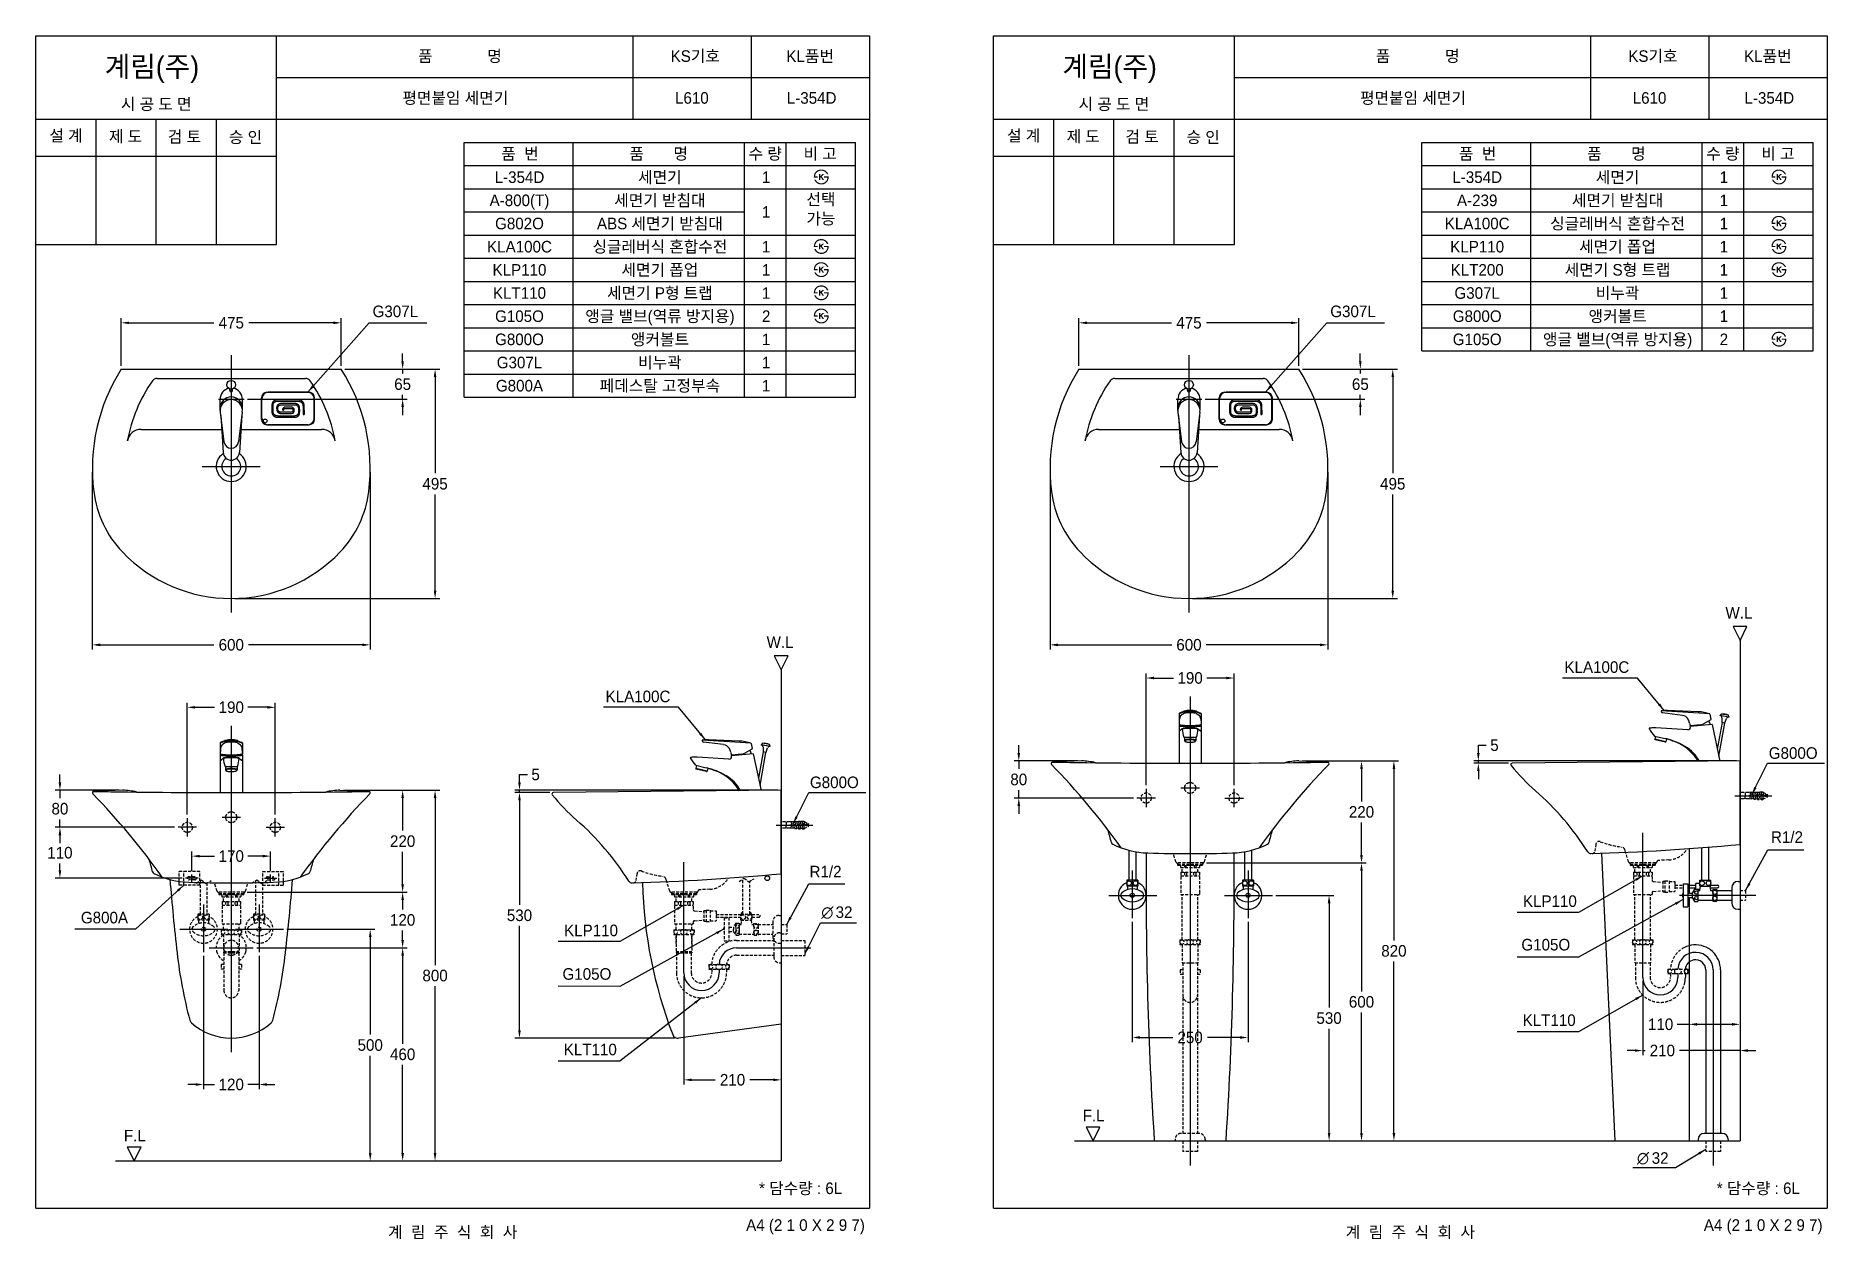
# Model space of a CAD drawing. Header units: millimetres. Extents: x 0 to 3868, y -67 to 2530.
import ezdxf
from ezdxf.enums import TextEntityAlignment as Align
from ezdxf.lldxf.tags import DXFTag

# ---------------------------------------------------------------- set-up
doc = ezdxf.new("R2010")
doc.units = ezdxf.units.MM
doc.linetypes.add('DASHED2', pattern=[9.525, 6.35, -3.175])
doc.layers.get('Defpoints').update_dxf_attribs({"color": 1})
for name, color, linetype in [('TEXT', 7, 'Continuous'), ('내부선 및 부속', 4, 'Continuous'), ('도각라인', 7, 'Continuous'), ('외형선', 3, 'Continuous'), ('점선', 6, 'DASHED2'), ('중심선', 1, 'DASHED'), ('치수선', 7, 'Continuous')]:
    doc.layers.add(name, color=color, linetype=linetype)
doc.styles.add('140911', font='HBATANG.TTF')
doc.styles.add('____', font='')
doc.styles.add('타이틀', font='H2GTRM.TTF', dxfattribs={"height": 25})
doc.styles.get('____').set_extended_font_data('굴림')
tags = doc.linetypes.add('DASHDOT', pattern=[70, 31, -13, 13, -13]).pattern_tags.tags
tags[10:11] = [DXFTag(74, 4), DXFTag(75, 0), DXFTag(340, '0'), DXFTag(46, 0.0), DXFTag(50, 0.0), DXFTag(44, 0.0), DXFTag(45, 0.0)]
tags[8:9] = [DXFTag(74, 4), DXFTag(75, 0), DXFTag(340, '0'), DXFTag(46, 0.0), DXFTag(50, 0.0), DXFTag(44, 0.0), DXFTag(45, 0.0)]
tags[6:7] = [DXFTag(74, 4), DXFTag(75, 0), DXFTag(340, '0'), DXFTag(46, 0.0), DXFTag(50, 0.0), DXFTag(44, 0.0), DXFTag(45, 0.0)]
tags[4:5] = [DXFTag(74, 4), DXFTag(75, 0), DXFTag(340, '0'), DXFTag(46, 0.0), DXFTag(50, 0.0), DXFTag(44, 0.0), DXFTag(45, 0.0)]
tags = doc.linetypes.add('DASHED', pattern=[25.72, 12.86, -12.86]).pattern_tags.tags
tags[6:7] = [DXFTag(74, 4), DXFTag(75, 0), DXFTag(340, '0'), DXFTag(46, 0.0), DXFTag(50, 0.0), DXFTag(44, 0.0), DXFTag(45, 0.0)]
tags[4:5] = [DXFTag(74, 4), DXFTag(75, 0), DXFTag(340, '0'), DXFTag(46, 0.0), DXFTag(50, 0.0), DXFTag(44, 0.0), DXFTag(45, 0.0)]
doc.dimstyles.new('MSADIM', dxfattribs={"dimtxt": 33, "dimasz": 17, "dimexe": 10, "dimexo": 7.5, "dimgap": 10, "dimtad": 0, "dimtih": 1, "dimtoh": 1, "dimdec": 0, "dimzin": 1, "dimdsep": 46, "dimtxsty": '____', "dimcen": 11.25, "dimadec": 0, "dimazin": 0, "dimtfac": 1, "dimtdec": 0, "dimtix": 1, "dimtmove": 0, "dimatfit": 3, "dimfxl": 0, "dimtolj": 1, "dimtzin": 1, "dimarcsym": 0})

msp = doc.modelspace()

# ---------------------------------------------------------------- texts
at = {"style": '140911'}
msp.add_text('∅', height=25, dxfattribs=at).set_placement((1696, 625.8))
at = {"layer": 'TEXT', "style": '타이틀'}
for p in [(148.7, 2441.8), (2216.5, 2441.8)]:
    msp.add_text('계림(주)', height=44, dxfattribs=at).set_placement(p)
for s, p in [('품             명', (915.7, 2486.4)), ('KS기호', (1423.8, 2486.3)), ('KL품번', (1671.8, 2486.1)), ('품             명', (2983.5, 2486.4)), ('KS기호', (3491.6, 2486.3)), ('KL품번', (3739.6, 2486.1)), ('시 공 도 면', (259.9, 2382.7)), ('평면붙임 세면기', (905.8, 2396)), ('L610', (1416.5, 2396)), ('L-354D', (1675.1, 2396)), ('시 공 도 면', (2327.6, 2382.7)), ('평면붙임 세면기', (2973.5, 2396)), ('L610', (3484.3, 2396)), ('L-354D', (3742.9, 2396)), ('설 계', (65, 2314.6)), ('제 도', (193.8, 2312.9)), ('검 토', (320.8, 2312.3)), ('승 인', (452.7, 2311.4)), ('설 계', (2132.8, 2314.6)), ('제 도', (2261.5, 2312.9)), ('검 토', (2388.5, 2312.3)), ('승 인', (2520.5, 2311.4)), ('품  번', (1045.5, 2275.7)), ('품       명', (1344.8, 2275.7)), ('수 량', (1574.8, 2275.7)), ('비 고', (1693.6, 2275.7)), ('품  번', (3113.2, 2275.7)), ('품       명', (3412.6, 2275.7)), ('수 량', (3642.6, 2275.7)), ('비 고', (3761.4, 2275.7)), ('L-354D', (1044.3, 2225)), ('세면기', (1347.5, 2225)), ('1', (1577, 2225)), ('L-354D', (3112.1, 2225)), ('세면기', (3415.3, 2225)), ('1', (3644.8, 2225)), ('A-800(T)', (1044.3, 2175)), ('세면기 받침대', (1347.5, 2175)), ('A-239', (3112.1, 2175)), ('세면기 받침대', (3415.3, 2175)), ('1', (3644.8, 2175)), ('G802O', (1044.3, 2125)), ('ABS 세면기 받침대', (1347.5, 2125)), ('1', (1577, 2150)), ('KLA100C', (3112.1, 2125)), ('싱글레버식 혼합수전', (3415.3, 2125)), ('1', (3644.8, 2125)), ('싱글레버식 혼합수전', (1347.5, 2075)), ('세면기 폽업', (3415.3, 2075)), ('KLA100C', (1044.3, 2075)), ('1', (1577, 2075)), ('KLP110', (3112.1, 2075)), ('1', (3644.8, 2075)), ('KLP110', (1044.3, 2025)), ('세면기 폽업', (1347.5, 2025)), ('1', (1577, 2025)), ('KLT200', (3112.1, 2025)), ('세면기 S형 트랩', (3415.3, 2025)), ('1', (3644.8, 2025)), ('KLT110', (1044.3, 1975)), ('세면기 P형 트랩', (1347.5, 1975)), ('1', (1577, 1975)), ('G307L', (3112.1, 1975)), ('비누곽', (3415.3, 1975)), ('1', (3644.8, 1975)), ('G105O', (1044.3, 1925)), ('앵글 밸브(역류 방지용)', (1347.5, 1925)), ('2', (1577, 1925)), ('G800O', (3112.1, 1925)), ('앵커볼트', (3415.3, 1925)), ('1', (3644.8, 1925)), ('G800O', (1044.3, 1875)), ('앵커볼트', (1347.5, 1875)), ('1', (1577, 1875)), ('G105O', (3112.1, 1875)), ('앵글 밸브(역류 방지용)', (3415.3, 1875)), ('2', (3644.8, 1875)), ('G307L', (1044.3, 1825)), ('비누곽', (1347.5, 1825)), ('1', (1577, 1825)), ('G800A', (1044.3, 1775)), ('페데스탈 고정부속', (1347.5, 1775)), ('1', (1577, 1775)), ('* 담수량 : 6L', (1651.3, 42.9)), ('* 담수량 : 6L', (3719.1, 42.9)), ('계  림  주  식  회  사', (900, -51.7)), ('계  림  주  식  회  사', (2967.8, -51.7))]:
    msp.add_text(s, height=25, dxfattribs=at).set_placement(p, align=Align.MIDDLE_CENTER)
for s, p in [('W.L', (3677.2, 1284.9)), ('W.L', (1606.9, 1221.6)), ('F.L', (2284, 199.8)), ('F.L', (213.7, 156.5))]:
    msp.add_text(s, height=25, dxfattribs=at).set_placement(p, align=Align.MIDDLE)
for p in [(1790, -36.5), (3857.8, -36.5)]:
    msp.add_text('A4 (2 1 0 X 2 9 7)', height=25, dxfattribs=at).set_placement(p, align=Align.MIDDLE_RIGHT)
at = {"layer": 'TEXT', "insert": (1663.8, 2189.8), "char_height": 25, "attachment_point": 1, "style": '타이틀'}
msp.add_mtext_dynamic_manual_height_columns('선택\\P가능', width=76.495, gutter_width=1, heights=[0], dxfattribs=at)
at = {"layer": 'TEXT', "char_height": 25, "width": 380.447, "attachment_point": 1, "line_spacing_factor": 0.963855, "style": '타이틀'}
for s, insert in [('\\A1;G307L', (727.1, 1947.9)), ('\\A1;G307L', (2794.9, 1947.9)), ('\\A1;KLA100C', (3300.5, 1180.2)), ('\\A1;KLA100C', (1230.2, 1116.9)), ('\\A1;G800O', (3741.7, 994.7)), ('\\A1;G800O', (1671.4, 931.5)), ('\\A1;R1/2', (3746.4, 813.4)), ('\\A1;R1/2', (1670.5, 738.8)), ('\\A1;KLP110', (3210.9, 675.1)), ('\\A1;G800A', (97.3, 639.6)), ('\\A1;KLP110', (1140.6, 611.9)), ('\\A1;G105O', (3207.5, 581.1)), ('\\A1;G105O', (1137.2, 517.9)), ('\\A1;KLT110', (3210.2, 418.2)), ('\\A1;KLT110', (1139.9, 354.9))]:
    msp.add_mtext(s, dxfattribs=dict(at, insert=insert))
at = {"layer": '치수선'}
for s, style, p in [('32', '타이틀', (1726.9, 626.3)), ('∅', '140911', (3457.1, 95.6)), ('32', '타이틀', (3489, 95.7))]:
    msp.add_text(s, height=25, dxfattribs=dict(at, style=style)).set_placement(p)

# ---------------------------------------------------------------- blocks, each defined once
blk = doc.blocks.new('*D2')
at = {"layer": 'Defpoints', "color": 0, "linetype": 'Continuous'}
for p in [(122, 1596), (722, 1596), (722, 1215.7)]:
    blk.add_point(p, dxfattribs=at)
at = {"layer": '치수선', "color": 0, "linetype": 'Continuous', "lineweight": -2}
for p, q in [((122, 1588.5), (122, 1205.7)), ((722, 1588.5), (722, 1205.7)), ((139, 1215.7), (384.7, 1215.7)), ((705, 1215.7), (459.3, 1215.7))]:
    blk.add_line(p, q, dxfattribs=at)
at = {"layer": '치수선', "color": 0, "linetype": 'Continuous'}
for points in [[(139, 1218.5), (139, 1212.8), (122, 1215.7)], [(705, 1218.5), (705, 1212.8), (722, 1215.7)]]:
    blk.add_solid(points, dxfattribs=at)
at = {"layer": '치수선', "color": 0, "linetype": 'Continuous', "insert": (422, 1215.7), "char_height": 25, "attachment_point": 5, "style": '____'}
blk.add_mtext('\\A1;600', dxfattribs=at)
blk = doc.blocks.new('*D3')
at = {"layer": 'Defpoints', "color": 0, "linetype": 'Continuous'}
for p in [(659.5, 1810.7), (862, 1810.7), (422, 1315.7)]:
    blk.add_point(p, dxfattribs=at)
at = {"layer": '치수선', "color": 0, "linetype": 'Continuous', "lineweight": -2}
for p, q in [((667, 1810.7), (872, 1810.7)), ((862, 1793.7), (862, 1586)), ((862, 1332.7), (862, 1540.3)), ((429.5, 1315.7), (872, 1315.7))]:
    blk.add_line(p, q, dxfattribs=at)
at = {"layer": '치수선', "color": 0, "linetype": 'Continuous'}
for points in [[(859.2, 1793.7), (864.9, 1793.7), (862, 1810.7)], [(859.2, 1332.7), (864.9, 1332.7), (862, 1315.7)]]:
    blk.add_solid(points, dxfattribs=at)
at = {"layer": '치수선', "color": 0, "linetype": 'Continuous', "insert": (862, 1563.2), "char_height": 25, "attachment_point": 5, "style": '____'}
blk.add_mtext('\\A1;495', dxfattribs=at)
blk = doc.blocks.new('*D1')
at = {"layer": 'Defpoints', "color": 0, "linetype": 'Continuous'}
for p in [(659.5, 1810.7), (449.5, 1745.7), (792, 1745.7)]:
    blk.add_point(p, dxfattribs=at)
at = {"layer": '치수선', "color": 0, "linetype": 'Continuous', "lineweight": -2}
for p, q in [((792, 1827.7), (792, 1844.7)), ((667, 1810.7), (802, 1810.7)), ((792, 1810.7), (792, 1801)), ((457, 1745.7), (802, 1745.7)), ((792, 1745.7), (792, 1755.3)), ((792, 1728.7), (792, 1711.7))]:
    blk.add_line(p, q, dxfattribs=at)
at = {"layer": '치수선', "color": 0, "linetype": 'Continuous'}
for points in [[(789.2, 1827.7), (794.9, 1827.7), (792, 1810.7)], [(789.2, 1728.7), (794.9, 1728.7), (792, 1745.7)]]:
    blk.add_solid(points, dxfattribs=at)
at = {"layer": '치수선', "color": 0, "linetype": 'Continuous', "insert": (792, 1778.2), "char_height": 25, "attachment_point": 5, "style": '____'}
blk.add_mtext('\\A1;65', dxfattribs=at)
blk = doc.blocks.new('*D4')
at = {"layer": 'Defpoints', "color": 0, "linetype": 'Continuous'}
for p in [(659.5, 1910.7), (184.5, 1810.7), (659.5, 1810.7)]:
    blk.add_point(p, dxfattribs=at)
at = {"layer": '치수선', "color": 0, "linetype": 'Continuous', "lineweight": -2}
for p, q in [((184.5, 1818.2), (184.5, 1920.7)), ((201.5, 1910.7), (384.3, 1910.7)), ((642.5, 1910.7), (459.7, 1910.7)), ((659.5, 1818.2), (659.5, 1920.7))]:
    blk.add_line(p, q, dxfattribs=at)
at = {"layer": '치수선', "color": 0, "linetype": 'Continuous'}
for points in [[(201.5, 1913.5), (201.5, 1907.8), (184.5, 1910.7)], [(642.5, 1913.5), (642.5, 1907.8), (659.5, 1910.7)]]:
    blk.add_solid(points, dxfattribs=at)
at = {"layer": '치수선', "color": 0, "linetype": 'Continuous', "insert": (422, 1910.7), "char_height": 25, "attachment_point": 5, "style": '____'}
blk.add_mtext('\\A1;475', dxfattribs=at)
blk = doc.blocks.new('*D5')
at = {"layer": 'Defpoints', "color": 0, "linetype": 'Continuous'}
for p in [(187.4, 901.9), (52, 821.9), (307, 821.9)]:
    blk.add_point(p, dxfattribs=at)
at = {"layer": '치수선', "color": 0, "linetype": 'Continuous', "lineweight": -2}
for p, q in [((52, 918.9), (52, 935.9)), ((179.9, 901.9), (42, 901.9)), ((52, 901.9), (52, 884.7)), ((299.5, 821.9), (42, 821.9)), ((52, 821.9), (52, 839.1)), ((52, 804.9), (52, 787.9))]:
    blk.add_line(p, q, dxfattribs=at)
at = {"layer": '치수선', "color": 0, "linetype": 'Continuous'}
for points in [[(49.2, 918.9), (54.9, 918.9), (52, 901.9)], [(49.2, 804.9), (54.9, 804.9), (52, 821.9)]]:
    blk.add_solid(points, dxfattribs=at)
at = {"layer": '치수선', "color": 0, "linetype": 'Continuous', "insert": (52, 861.9), "char_height": 25, "attachment_point": 5, "style": '____'}
blk.add_mtext('\\A1;80', dxfattribs=at)
blk = doc.blocks.new('*D6')
at = {"layer": 'Defpoints', "color": 0, "linetype": 'Continuous'}
for p in [(656.6, 901.9), (792, 901.9), (449.8, 681.9)]:
    blk.add_point(p, dxfattribs=at)
at = {"layer": '치수선', "color": 0, "linetype": 'Continuous', "lineweight": -2}
for p, q in [((664.1, 901.9), (802, 901.9)), ((792, 884.9), (792, 814.7)), ((792, 698.9), (792, 769.1)), ((457.3, 681.9), (802, 681.9))]:
    blk.add_line(p, q, dxfattribs=at)
at = {"layer": '치수선', "color": 0, "linetype": 'Continuous'}
for points in [[(789.2, 884.9), (794.9, 884.9), (792, 901.9)], [(789.2, 698.9), (794.9, 698.9), (792, 681.9)]]:
    blk.add_solid(points, dxfattribs=at)
at = {"layer": '치수선', "color": 0, "linetype": 'Continuous', "insert": (792, 791.9), "char_height": 25, "attachment_point": 5, "style": '____'}
blk.add_mtext('\\A1;220', dxfattribs=at)
blk = doc.blocks.new('*D7')
at = {"layer": 'Defpoints', "color": 0, "linetype": 'Continuous'}
for p in [(656.6, 901.9), (471, 101.9), (862, 101.9)]:
    blk.add_point(p, dxfattribs=at)
at = {"layer": '치수선', "color": 0, "linetype": 'Continuous', "lineweight": -2}
for p, q in [((664.1, 901.9), (872, 901.9)), ((862, 884.9), (862, 524.7)), ((862, 118.9), (862, 479.1)), ((478.5, 101.9), (872, 101.9))]:
    blk.add_line(p, q, dxfattribs=at)
at = {"layer": '치수선', "color": 0, "linetype": 'Continuous'}
for points in [[(859.2, 884.9), (864.9, 884.9), (862, 901.9)], [(859.2, 118.9), (864.9, 118.9), (862, 101.9)]]:
    blk.add_solid(points, dxfattribs=at)
at = {"layer": '치수선', "color": 0, "linetype": 'Continuous', "insert": (862, 501.9), "char_height": 25, "attachment_point": 5, "style": '____'}
blk.add_mtext('\\A1;800', dxfattribs=at)
blk = doc.blocks.new('*D8')
at = {"layer": 'Defpoints', "color": 0, "linetype": 'Continuous'}
for p in [(1044.3, 896.9), (1117.3, 896.9), (1386.3, 366.9)]:
    blk.add_point(p, dxfattribs=at)
at = {"layer": '치수선', "color": 0, "linetype": 'Continuous', "lineweight": -2}
for p, q in [((1109.8, 896.9), (1034.3, 896.9)), ((1044.3, 879.9), (1044.3, 654.7)), ((1044.3, 383.9), (1044.3, 609.1)), ((1378.8, 366.9), (1034.3, 366.9))]:
    blk.add_line(p, q, dxfattribs=at)
at = {"layer": '치수선', "color": 0, "linetype": 'Continuous'}
for points in [[(1041.4, 879.9), (1047.1, 879.9), (1044.3, 896.9)], [(1041.4, 383.9), (1047.1, 383.9), (1044.3, 366.9)]]:
    blk.add_solid(points, dxfattribs=at)
at = {"layer": '치수선', "color": 0, "linetype": 'Continuous', "insert": (1044.3, 631.9), "char_height": 25, "attachment_point": 5, "style": '____'}
blk.add_mtext('\\A1;530', dxfattribs=at)
blk = doc.blocks.new('*D9')
at = {"layer": 'Defpoints', "color": 0, "linetype": 'Continuous'}
for p in [(1044.3, 896.9), (1117.2, 896.9), (1609.3, 901.9)]:
    blk.add_point(p, dxfattribs=at)
at = {"layer": '치수선', "color": 0, "linetype": 'Continuous', "lineweight": -2}
for p, q in [((1044.3, 918.9), (1044.3, 935.9)), ((1044.3, 935.9), (1061.3, 935.9)), ((1601.8, 901.9), (1034.3, 901.9)), ((1109.7, 896.9), (1034.3, 896.9)), ((1044.3, 896.9), (1044.3, 901.9)), ((1044.3, 879.9), (1044.3, 862.9))]:
    blk.add_line(p, q, dxfattribs=at)
at = {"layer": '치수선', "color": 0, "linetype": 'Continuous'}
for points in [[(1041.4, 918.9), (1047.1, 918.9), (1044.3, 901.9)], [(1041.4, 879.9), (1047.1, 879.9), (1044.3, 896.9)]]:
    blk.add_solid(points, dxfattribs=at)
at = {"layer": '치수선', "color": 0, "linetype": 'Continuous', "insert": (1079.1, 935.9), "char_height": 25, "attachment_point": 5, "style": '____'}
blk.add_mtext('\\A1;5', dxfattribs=at)
blk = doc.blocks.new('*D10')
at = {"layer": 'Defpoints', "color": 0, "linetype": 'Continuous'}
for p in [(449, 681.9), (469.5, 561.9), (792, 561.9)]:
    blk.add_point(p, dxfattribs=at)
at = {"layer": '치수선', "color": 0, "linetype": 'Continuous', "lineweight": -2}
for p, q in [((456.5, 681.9), (802, 681.9)), ((792, 664.9), (792, 644.7)), ((792, 578.9), (792, 599)), ((477, 561.9), (802, 561.9))]:
    blk.add_line(p, q, dxfattribs=at)
at = {"layer": '치수선', "color": 0, "linetype": 'Continuous'}
for points in [[(789.2, 664.9), (794.9, 664.9), (792, 681.9)], [(789.2, 578.9), (794.9, 578.9), (792, 561.9)]]:
    blk.add_solid(points, dxfattribs=at)
at = {"layer": '치수선', "color": 0, "linetype": 'Continuous', "insert": (792, 621.9), "char_height": 25, "attachment_point": 5, "style": '____'}
blk.add_mtext('\\A1;120', dxfattribs=at)
blk = doc.blocks.new('*D11')
at = {"layer": 'Defpoints', "color": 0, "linetype": 'Continuous'}
for p in [(469.5, 561.9), (579.6, 101.9), (792, 101.9)]:
    blk.add_point(p, dxfattribs=at)
at = {"layer": '치수선', "color": 0, "linetype": 'Continuous', "lineweight": -2}
for p, q in [((477, 561.9), (802, 561.9)), ((792, 544.9), (792, 354.7)), ((792, 118.9), (792, 309)), ((587.1, 101.9), (802, 101.9))]:
    blk.add_line(p, q, dxfattribs=at)
at = {"layer": '치수선', "color": 0, "linetype": 'Continuous'}
for points in [[(789.2, 544.9), (794.9, 544.9), (792, 561.9)], [(789.2, 118.9), (794.9, 118.9), (792, 101.9)]]:
    blk.add_solid(points, dxfattribs=at)
at = {"layer": '치수선', "color": 0, "linetype": 'Continuous', "insert": (792, 331.9), "char_height": 25, "attachment_point": 5, "style": '____'}
blk.add_mtext('\\A1;460', dxfattribs=at)
blk = doc.blocks.new('*D12')
at = {"layer": 'Defpoints', "color": 0, "linetype": 'Continuous'}
for p in [(534.8, 601.9), (580.7, 101.9), (722, 101.9)]:
    blk.add_point(p, dxfattribs=at)
at = {"layer": '치수선', "color": 0, "linetype": 'Continuous', "lineweight": -2}
for p, q in [((542.3, 601.9), (732, 601.9)), ((722, 584.9), (722, 374.7)), ((722, 118.9), (722, 329.1)), ((588.2, 101.9), (732, 101.9))]:
    blk.add_line(p, q, dxfattribs=at)
at = {"layer": '치수선', "color": 0, "linetype": 'Continuous'}
for points in [[(719.2, 584.9), (724.9, 584.9), (722, 601.9)], [(719.2, 118.9), (724.9, 118.9), (722, 101.9)]]:
    blk.add_solid(points, dxfattribs=at)
at = {"layer": '치수선', "color": 0, "linetype": 'Continuous', "insert": (722, 351.9), "char_height": 25, "attachment_point": 5, "style": '____'}
blk.add_mtext('\\A1;500', dxfattribs=at)
blk = doc.blocks.new('*D13')
at = {"layer": 'Defpoints', "color": 0, "linetype": 'Continuous'}
for p in [(517, 1080.9), (327, 841.9), (517, 841.9)]:
    blk.add_point(p, dxfattribs=at)
at = {"layer": '치수선', "color": 0, "linetype": 'Continuous', "lineweight": -2}
for p, q in [((327, 849.4), (327, 1090.9)), ((517, 849.4), (517, 1090.9)), ((344, 1080.9), (386.1, 1080.9)), ((500, 1080.9), (458, 1080.9))]:
    blk.add_line(p, q, dxfattribs=at)
at = {"layer": '치수선', "color": 0, "linetype": 'Continuous'}
for points in [[(344, 1083.7), (344, 1078), (327, 1080.9)], [(500, 1083.7), (500, 1078), (517, 1080.9)]]:
    blk.add_solid(points, dxfattribs=at)
at = {"layer": '치수선', "color": 0, "linetype": 'Continuous', "insert": (422, 1080.9), "char_height": 25, "attachment_point": 5, "style": '____'}
blk.add_mtext('\\A1;190', dxfattribs=at)
blk = doc.blocks.new('*D14')
at = {"layer": 'Defpoints', "color": 0, "linetype": 'Continuous'}
for p in [(362, 552.2), (482, 552.2), (482, 266.9)]:
    blk.add_point(p, dxfattribs=at)
at = {"layer": '치수선', "color": 0, "linetype": 'Continuous', "lineweight": -2}
for p, q in [((362, 544.7), (362, 256.9)), ((482, 544.7), (482, 256.9)), ((345, 266.9), (328, 266.9)), ((362, 266.9), (386.1, 266.9)), ((482, 266.9), (458, 266.9)), ((499, 266.9), (516, 266.9))]:
    blk.add_line(p, q, dxfattribs=at)
at = {"layer": '치수선', "color": 0, "linetype": 'Continuous'}
for points in [[(345, 269.7), (345, 264), (362, 266.9)], [(499, 269.7), (499, 264), (482, 266.9)]]:
    blk.add_solid(points, dxfattribs=at)
at = {"layer": '치수선', "color": 0, "linetype": 'Continuous', "insert": (422, 266.9), "char_height": 25, "attachment_point": 5, "style": '____'}
blk.add_mtext('\\A1;120', dxfattribs=at)
blk = doc.blocks.new('*D15')
at = {"layer": 'Defpoints', "color": 0, "linetype": 'Continuous'}
for p in [(1399.3, 507.9), (1609.3, 396.9), (1609.3, 276.9)]:
    blk.add_point(p, dxfattribs=at)
at = {"layer": '치수선', "color": 0, "linetype": 'Continuous', "lineweight": -2}
for p, q in [((1399.3, 500.4), (1399.3, 266.9)), ((1609.3, 389.4), (1609.3, 266.9)), ((1416.3, 276.9), (1467, 276.9)), ((1592.3, 276.9), (1541.6, 276.9))]:
    blk.add_line(p, q, dxfattribs=at)
at = {"layer": '치수선', "color": 0, "linetype": 'Continuous'}
for points in [[(1416.3, 279.7), (1416.3, 274), (1399.3, 276.9)], [(1592.3, 279.7), (1592.3, 274), (1609.3, 276.9)]]:
    blk.add_solid(points, dxfattribs=at)
at = {"layer": '치수선', "color": 0, "linetype": 'Continuous', "insert": (1504.3, 276.9), "char_height": 25, "attachment_point": 5, "style": '____'}
blk.add_mtext('\\A1;210', dxfattribs=at)
blk = doc.blocks.new('*D16')
at = {"layer": 'Defpoints', "color": 0, "linetype": 'Continuous'}
for p in [(507, 759.7), (337, 720.4), (507, 720.4)]:
    blk.add_point(p, dxfattribs=at)
at = {"layer": '치수선', "color": 0, "linetype": 'Continuous', "lineweight": -2}
for p, q in [((337, 727.9), (337, 769.7)), ((354, 759.7), (386.1, 759.7)), ((490, 759.7), (458, 759.7)), ((507, 727.9), (507, 769.7))]:
    blk.add_line(p, q, dxfattribs=at)
at = {"layer": '치수선', "color": 0, "linetype": 'Continuous'}
for points in [[(354, 762.6), (354, 756.9), (337, 759.7)], [(490, 762.6), (490, 756.9), (507, 759.7)]]:
    blk.add_solid(points, dxfattribs=at)
at = {"layer": '치수선', "color": 0, "linetype": 'Continuous', "insert": (422, 759.7), "char_height": 25, "attachment_point": 5, "style": '____'}
blk.add_mtext('\\A1;170', dxfattribs=at)
blk = doc.blocks.new('*D17')
at = {"layer": 'Defpoints', "color": 0, "linetype": 'Continuous'}
for p in [(307, 821.9), (52, 711.9), (323.5, 711.9)]:
    blk.add_point(p, dxfattribs=at)
at = {"layer": '치수선', "color": 0, "linetype": 'Continuous', "lineweight": -2}
for p, q in [((299.5, 821.9), (42, 821.9)), ((52, 804.9), (52, 789.7)), ((52, 728.9), (52, 744)), ((316, 711.9), (42, 711.9))]:
    blk.add_line(p, q, dxfattribs=at)
at = {"layer": '치수선', "color": 0, "linetype": 'Continuous'}
for points in [[(49.2, 804.9), (54.9, 804.9), (52, 821.9)], [(49.2, 728.9), (54.9, 728.9), (52, 711.9)]]:
    blk.add_solid(points, dxfattribs=at)
at = {"layer": '치수선', "color": 0, "linetype": 'Continuous', "insert": (52, 766.9), "char_height": 25, "attachment_point": 5, "style": '____'}
blk.add_mtext('\\A1;110', dxfattribs=at)
blk = doc.blocks.new('*D19')
at = {"layer": 'Defpoints', "color": 0, "linetype": 'Continuous'}
for p in [(2189.8, 1596), (2789.8, 1596), (2789.8, 1215.7)]:
    blk.add_point(p, dxfattribs=at)
at = {"layer": '치수선', "color": 0, "linetype": 'Continuous', "lineweight": -2}
for p, q in [((2189.8, 1588.5), (2189.8, 1205.7)), ((2789.8, 1588.5), (2789.8, 1205.7)), ((2206.8, 1215.7), (2452.5, 1215.7)), ((2772.8, 1215.7), (2527.1, 1215.7))]:
    blk.add_line(p, q, dxfattribs=at)
at = {"layer": '치수선', "color": 0, "linetype": 'Continuous'}
for points in [[(2206.8, 1218.5), (2206.8, 1212.8), (2189.8, 1215.7)], [(2772.8, 1218.5), (2772.8, 1212.8), (2789.8, 1215.7)]]:
    blk.add_solid(points, dxfattribs=at)
at = {"layer": '치수선', "color": 0, "linetype": 'Continuous', "insert": (2489.8, 1215.7), "char_height": 25, "attachment_point": 5, "style": '____'}
blk.add_mtext('\\A1;600', dxfattribs=at)
blk = doc.blocks.new('*D20')
at = {"layer": 'Defpoints', "color": 0, "linetype": 'Continuous'}
for p in [(2727.3, 1810.7), (2929.8, 1810.7), (2489.8, 1315.7)]:
    blk.add_point(p, dxfattribs=at)
at = {"layer": '치수선', "color": 0, "linetype": 'Continuous', "lineweight": -2}
for p, q in [((2734.8, 1810.7), (2939.8, 1810.7)), ((2929.8, 1793.7), (2929.8, 1586)), ((2929.8, 1332.7), (2929.8, 1540.3)), ((2497.3, 1315.7), (2939.8, 1315.7))]:
    blk.add_line(p, q, dxfattribs=at)
at = {"layer": '치수선', "color": 0, "linetype": 'Continuous'}
for points in [[(2927, 1793.7), (2932.6, 1793.7), (2929.8, 1810.7)], [(2927, 1332.7), (2932.6, 1332.7), (2929.8, 1315.7)]]:
    blk.add_solid(points, dxfattribs=at)
at = {"layer": '치수선', "color": 0, "linetype": 'Continuous', "insert": (2929.8, 1563.2), "char_height": 25, "attachment_point": 5, "style": '____'}
blk.add_mtext('\\A1;495', dxfattribs=at)
blk = doc.blocks.new('*D18')
at = {"layer": 'Defpoints', "color": 0, "linetype": 'Continuous'}
for p in [(2727.3, 1810.7), (2517.3, 1745.7), (2859.8, 1745.7)]:
    blk.add_point(p, dxfattribs=at)
at = {"layer": '치수선', "color": 0, "linetype": 'Continuous', "lineweight": -2}
for p, q in [((2859.8, 1827.7), (2859.8, 1844.7)), ((2734.8, 1810.7), (2869.8, 1810.7)), ((2859.8, 1810.7), (2859.8, 1801)), ((2524.8, 1745.7), (2869.8, 1745.7)), ((2859.8, 1745.7), (2859.8, 1755.3)), ((2859.8, 1728.7), (2859.8, 1711.7))]:
    blk.add_line(p, q, dxfattribs=at)
at = {"layer": '치수선', "color": 0, "linetype": 'Continuous'}
for points in [[(2857, 1827.7), (2862.6, 1827.7), (2859.8, 1810.7)], [(2857, 1728.7), (2862.6, 1728.7), (2859.8, 1745.7)]]:
    blk.add_solid(points, dxfattribs=at)
at = {"layer": '치수선', "color": 0, "linetype": 'Continuous', "insert": (2859.8, 1778.2), "char_height": 25, "attachment_point": 5, "style": '____'}
blk.add_mtext('\\A1;65', dxfattribs=at)
blk = doc.blocks.new('*D21')
at = {"layer": 'Defpoints', "color": 0, "linetype": 'Continuous'}
for p in [(2727.3, 1910.7), (2252.3, 1810.7), (2727.3, 1810.7)]:
    blk.add_point(p, dxfattribs=at)
at = {"layer": '치수선', "color": 0, "linetype": 'Continuous', "lineweight": -2}
for p, q in [((2252.3, 1818.2), (2252.3, 1920.7)), ((2269.3, 1910.7), (2452.1, 1910.7)), ((2710.3, 1910.7), (2527.5, 1910.7)), ((2727.3, 1818.2), (2727.3, 1920.7))]:
    blk.add_line(p, q, dxfattribs=at)
at = {"layer": '치수선', "color": 0, "linetype": 'Continuous'}
for points in [[(2269.3, 1913.5), (2269.3, 1907.8), (2252.3, 1910.7)], [(2710.3, 1913.5), (2710.3, 1907.8), (2727.3, 1910.7)]]:
    blk.add_solid(points, dxfattribs=at)
at = {"layer": '치수선', "color": 0, "linetype": 'Continuous', "insert": (2489.8, 1910.7), "char_height": 25, "attachment_point": 5, "style": '____'}
blk.add_mtext('\\A1;475', dxfattribs=at)
blk = doc.blocks.new('*D22')
at = {"layer": 'Defpoints', "color": 0, "linetype": 'Continuous'}
for p in [(2257.7, 965.1), (2122.3, 885.1), (2377.3, 885.1)]:
    blk.add_point(p, dxfattribs=at)
at = {"layer": '치수선', "color": 0, "linetype": 'Continuous', "lineweight": -2}
for p, q in [((2122.3, 982.1), (2122.3, 999.1)), ((2250.2, 965.1), (2112.3, 965.1)), ((2122.3, 965.1), (2122.3, 947.9)), ((2122.3, 885.1), (2122.3, 902.3)), ((2369.8, 885.1), (2112.3, 885.1)), ((2122.3, 868.1), (2122.3, 851.1))]:
    blk.add_line(p, q, dxfattribs=at)
at = {"layer": '치수선', "color": 0, "linetype": 'Continuous'}
for points in [[(2119.5, 982.1), (2125.2, 982.1), (2122.3, 965.1)], [(2119.5, 868.1), (2125.2, 868.1), (2122.3, 885.1)]]:
    blk.add_solid(points, dxfattribs=at)
at = {"layer": '치수선', "color": 0, "linetype": 'Continuous', "insert": (2122.3, 925.1), "char_height": 25, "attachment_point": 5, "style": '____'}
blk.add_mtext('\\A1;80', dxfattribs=at)
blk = doc.blocks.new('*D23')
at = {"layer": 'Defpoints', "color": 0, "linetype": 'Continuous'}
for p in [(2727, 965.1), (2862.3, 965.1), (2520.1, 745.1)]:
    blk.add_point(p, dxfattribs=at)
at = {"layer": '치수선', "color": 0, "linetype": 'Continuous', "lineweight": -2}
for p, q in [((2734.5, 965.1), (2872.3, 965.1)), ((2862.3, 948.1), (2862.3, 877.9)), ((2862.3, 762.1), (2862.3, 832.3)), ((2527.6, 745.1), (2872.3, 745.1))]:
    blk.add_line(p, q, dxfattribs=at)
at = {"layer": '치수선', "color": 0, "linetype": 'Continuous'}
for points in [[(2859.5, 948.1), (2865.2, 948.1), (2862.3, 965.1)], [(2859.5, 762.1), (2865.2, 762.1), (2862.3, 745.1)]]:
    blk.add_solid(points, dxfattribs=at)
at = {"layer": '치수선', "color": 0, "linetype": 'Continuous', "insert": (2862.3, 855.1), "char_height": 25, "attachment_point": 5, "style": '____'}
blk.add_mtext('\\A1;220', dxfattribs=at)
blk = doc.blocks.new('*D24')
at = {"layer": 'Defpoints', "color": 0, "linetype": 'Continuous'}
for p in [(2727, 965.1), (2664.2, 145.1), (2932.3, 145.1)]:
    blk.add_point(p, dxfattribs=at)
at = {"layer": '치수선', "color": 0, "linetype": 'Continuous', "lineweight": -2}
for p, q in [((2734.5, 965.1), (2942.3, 965.1)), ((2932.3, 948.1), (2932.3, 577.9)), ((2932.3, 162.1), (2932.3, 532.3)), ((2671.7, 145.1), (2942.3, 145.1))]:
    blk.add_line(p, q, dxfattribs=at)
at = {"layer": '치수선', "color": 0, "linetype": 'Continuous'}
for points in [[(2929.5, 948.1), (2935.2, 948.1), (2932.3, 965.1)], [(2929.5, 162.1), (2935.2, 162.1), (2932.3, 145.1)]]:
    blk.add_solid(points, dxfattribs=at)
at = {"layer": '치수선', "color": 0, "linetype": 'Continuous', "insert": (2932.3, 555.1), "char_height": 25, "attachment_point": 5, "style": '____'}
blk.add_mtext('\\A1;820', dxfattribs=at)
blk = doc.blocks.new('*D25')
at = {"layer": 'Defpoints', "color": 0, "linetype": 'Continuous'}
for p in [(3114.6, 960.1), (3187.5, 960.1), (3679.6, 965.1)]:
    blk.add_point(p, dxfattribs=at)
at = {"layer": '치수선', "color": 0, "linetype": 'Continuous', "lineweight": -2}
for p, q in [((3114.6, 982.1), (3114.6, 999.1)), ((3114.6, 999.1), (3131.6, 999.1)), ((3672.1, 965.1), (3104.6, 965.1)), ((3180, 960.1), (3104.6, 960.1)), ((3114.6, 960.1), (3114.6, 965.1)), ((3114.6, 943.1), (3114.6, 926.1))]:
    blk.add_line(p, q, dxfattribs=at)
at = {"layer": '치수선', "color": 0, "linetype": 'Continuous'}
for points in [[(3111.7, 982.1), (3117.4, 982.1), (3114.6, 965.1)], [(3111.7, 943.1), (3117.4, 943.1), (3114.6, 960.1)]]:
    blk.add_solid(points, dxfattribs=at)
at = {"layer": '치수선', "color": 0, "linetype": 'Continuous', "insert": (3149.4, 999.1), "char_height": 25, "attachment_point": 5, "style": '____'}
blk.add_mtext('\\A1;5', dxfattribs=at)
blk = doc.blocks.new('*D26')
at = {"layer": 'Defpoints', "color": 0, "linetype": 'Continuous'}
for p in [(2520.1, 745.1), (2700.2, 145.1), (2862.3, 145.1)]:
    blk.add_point(p, dxfattribs=at)
at = {"layer": '치수선', "color": 0, "linetype": 'Continuous', "lineweight": -2}
for p, q in [((2527.6, 745.1), (2872.3, 745.1)), ((2862.3, 728.1), (2862.3, 467.9)), ((2862.3, 162.1), (2862.3, 422.3)), ((2707.7, 145.1), (2872.3, 145.1))]:
    blk.add_line(p, q, dxfattribs=at)
at = {"layer": '치수선', "color": 0, "linetype": 'Continuous'}
for points in [[(2859.5, 728.1), (2865.2, 728.1), (2862.3, 745.1)], [(2859.5, 162.1), (2865.2, 162.1), (2862.3, 145.1)]]:
    blk.add_solid(points, dxfattribs=at)
at = {"layer": '치수선', "color": 0, "linetype": 'Continuous', "insert": (2862.3, 445.1), "char_height": 25, "attachment_point": 5, "style": '____'}
blk.add_mtext('\\A1;600', dxfattribs=at)
blk = doc.blocks.new('*D27')
at = {"layer": 'Defpoints', "color": 0, "linetype": 'Continuous'}
for p in [(2670.1, 675.1), (2651, 145.1), (2792.3, 145.1)]:
    blk.add_point(p, dxfattribs=at)
at = {"layer": '치수선', "color": 0, "linetype": 'Continuous', "lineweight": -2}
for p, q in [((2677.6, 675.1), (2802.3, 675.1)), ((2792.3, 658.1), (2792.3, 432.9)), ((2792.3, 162.1), (2792.3, 387.3)), ((2658.5, 145.1), (2802.3, 145.1))]:
    blk.add_line(p, q, dxfattribs=at)
at = {"layer": '치수선', "color": 0, "linetype": 'Continuous'}
for points in [[(2789.5, 658.1), (2795.2, 658.1), (2792.3, 675.1)], [(2789.5, 162.1), (2795.2, 162.1), (2792.3, 145.1)]]:
    blk.add_solid(points, dxfattribs=at)
at = {"layer": '치수선', "color": 0, "linetype": 'Continuous', "insert": (2792.3, 410.1), "char_height": 25, "attachment_point": 5, "style": '____'}
blk.add_mtext('\\A1;530', dxfattribs=at)
blk = doc.blocks.new('*D28')
at = {"layer": 'Defpoints', "color": 0, "linetype": 'Continuous'}
for p in [(2587.3, 1144.1), (2397.3, 905.1), (2587.3, 905.1)]:
    blk.add_point(p, dxfattribs=at)
at = {"layer": '치수선', "color": 0, "linetype": 'Continuous', "lineweight": -2}
for p, q in [((2397.3, 912.6), (2397.3, 1154.1)), ((2414.3, 1144.1), (2456.4, 1144.1)), ((2570.3, 1144.1), (2528.3, 1144.1)), ((2587.3, 912.6), (2587.3, 1154.1))]:
    blk.add_line(p, q, dxfattribs=at)
at = {"layer": '치수선', "color": 0, "linetype": 'Continuous'}
for points in [[(2414.3, 1147), (2414.3, 1141.3), (2397.3, 1144.1)], [(2570.3, 1147), (2570.3, 1141.3), (2587.3, 1144.1)]]:
    blk.add_solid(points, dxfattribs=at)
at = {"layer": '치수선', "color": 0, "linetype": 'Continuous', "insert": (2492.3, 1144.1), "char_height": 25, "attachment_point": 5, "style": '____'}
blk.add_mtext('\\A1;190', dxfattribs=at)
blk = doc.blocks.new('*D29')
at = {"layer": 'Defpoints', "color": 0, "linetype": 'Continuous'}
for p in [(3469.6, 498.1), (3679.6, 460.1), (3679.6, 340.1)]:
    blk.add_point(p, dxfattribs=at)
at = {"layer": '치수선', "color": 0, "linetype": 'Continuous', "lineweight": -2}
for p, q in [((3469.6, 490.6), (3469.6, 330.1)), ((3679.6, 452.6), (3679.6, 330.1)), ((3452.6, 340.1), (3435.6, 340.1)), ((3469.6, 340.1), (3474.6, 340.1)), ((3679.6, 340.1), (3549.2, 340.1)), ((3696.6, 340.1), (3713.6, 340.1))]:
    blk.add_line(p, q, dxfattribs=at)
at = {"layer": '치수선', "color": 0, "linetype": 'Continuous'}
for points in [[(3452.6, 343), (3452.6, 337.3), (3469.6, 340.1)], [(3696.6, 343), (3696.6, 337.3), (3679.6, 340.1)]]:
    blk.add_solid(points, dxfattribs=at)
at = {"layer": '치수선', "color": 0, "linetype": 'Continuous', "insert": (3511.9, 340.1), "char_height": 25, "attachment_point": 5, "style": '____'}
blk.add_mtext('\\A1;210', dxfattribs=at)
blk = doc.blocks.new('*D30')
at = {"layer": 'Defpoints', "color": 0, "linetype": 'Continuous'}
for p in [(3569.5, 407.8), (3679.6, 407.8), (3679.6, 396.7)]:
    blk.add_point(p, dxfattribs=at)
at = {"layer": '치수선', "color": 0, "linetype": 'Continuous', "lineweight": -2}
for p, q in [((3569.5, 396.7), (3544.1, 396.7)), ((3569.5, 400.3), (3569.5, 386.7)), ((3662.6, 396.7), (3586.5, 396.7)), ((3679.6, 400.3), (3679.6, 386.7))]:
    blk.add_line(p, q, dxfattribs=at)
at = {"layer": '치수선', "color": 0, "linetype": 'Continuous'}
for points in [[(3586.5, 399.6), (3586.5, 393.9), (3569.5, 396.7)], [(3662.6, 399.6), (3662.6, 393.9), (3679.6, 396.7)]]:
    blk.add_solid(points, dxfattribs=at)
at = {"layer": '치수선', "color": 0, "linetype": 'Continuous', "insert": (3508.2, 396.7), "char_height": 25, "attachment_point": 5, "style": '____'}
blk.add_mtext('\\A1;110', dxfattribs=at)
blk = doc.blocks.new('*D31')
at = {"layer": 'Defpoints', "color": 0, "linetype": 'Continuous'}
for p in [(2367.3, 625.5), (2617.3, 625.5), (2617.3, 368.3)]:
    blk.add_point(p, dxfattribs=at)
at = {"layer": '치수선', "color": 0, "linetype": 'Continuous', "lineweight": -2}
for p, q in [((2367.3, 618), (2367.3, 358.3)), ((2617.3, 618), (2617.3, 358.3)), ((2384.3, 368.3), (2455, 368.3)), ((2600.3, 368.3), (2529.6, 368.3))]:
    blk.add_line(p, q, dxfattribs=at)
at = {"layer": '치수선', "color": 0, "linetype": 'Continuous'}
for points in [[(2384.3, 371.2), (2384.3, 365.5), (2367.3, 368.3)], [(2600.3, 371.2), (2600.3, 365.5), (2617.3, 368.3)]]:
    blk.add_solid(points, dxfattribs=at)
at = {"layer": '치수선', "color": 0, "linetype": 'Continuous', "insert": (2492.3, 368.3), "char_height": 25, "attachment_point": 5, "style": '____'}
blk.add_mtext('\\A1;250', dxfattribs=at)

# ---------------------------------------------------------------- dimensions: what is measured, and where the dimension line sits
at = {"layer": '치수선', "linetype": 'Continuous'}
for base, p1, p2, picture, middle in [((659.5, 1910.7), (184.5, 1810.7), (659.5, 1810.7), '*D4', (422, 1910.7)), ((2727.3, 1910.7), (2252.3, 1810.7), (2727.3, 1810.7), '*D21', (2489.8, 1910.7)), ((722, 1215.7), (122, 1596), (722, 1596), '*D2', (422, 1215.7)), ((2789.8, 1215.7), (2189.8, 1596), (2789.8, 1596), '*D19', (2489.8, 1215.7)), ((2587.3, 1144.1), (2397.3, 905.1), (2587.3, 905.1), '*D28', (2492.3, 1144.1)), ((517, 1080.9), (327, 841.9), (517, 841.9), '*D13', (422, 1080.9)), ((507, 759.7), (337, 720.4), (507, 720.4), '*D16', (422, 759.7)), ((2617.3, 368.3), (2367.3, 625.5), (2617.3, 625.5), '*D31', (2492.3, 368.3)), ((482, 266.9), (362, 552.2), (482, 552.2), '*D14', (422, 266.9)), ((1609.3, 276.9), (1399.3, 507.9), (1609.3, 396.9), '*D15', (1504.3, 276.9))]:
    dim = msp.add_linear_dim(base=base, p1=p1, p2=p2, dimstyle='MSADIM', override={"dimtxt": 25}, dxfattribs=at)
    dim.commit()
    dim.dimension.update_dxf_attribs({"geometry": picture, "text_midpoint": middle})
for base, p1, p2, picture, middle in [((792, 1745.7), (659.5, 1810.7), (449.5, 1745.7), '*D1', (792, 1778.2)), ((2859.8, 1745.7), (2727.3, 1810.7), (2517.3, 1745.7), '*D18', (2859.8, 1778.2)), ((862, 1810.7), (422, 1315.7), (659.5, 1810.7), '*D3', (862, 1563.2)), ((2929.8, 1810.7), (2489.8, 1315.7), (2727.3, 1810.7), '*D20', (2929.8, 1563.2)), ((2122.3, 885.1), (2257.7, 965.1), (2377.3, 885.1), '*D22', (2122.3, 925.1)), ((52, 821.9), (187.4, 901.9), (307, 821.9), '*D5', (52, 861.9)), ((2862.3, 965.1), (2520.1, 745.1), (2727, 965.1), '*D23', (2862.3, 855.1)), ((2932.3, 145.1), (2727, 965.1), (2664.2, 145.1), '*D24', (2932.3, 555.1)), ((792, 901.9), (449.8, 681.9), (656.6, 901.9), '*D6', (792, 791.9)), ((862, 101.9), (656.6, 901.9), (471, 101.9), '*D7', (862, 501.9)), ((1044.3, 896.9), (1386.3, 366.9), (1117.3, 896.9), '*D8', (1044.3, 631.9)), ((52, 711.9), (307, 821.9), (323.5, 711.9), '*D17', (52, 766.9)), ((2862.3, 145.1), (2520.1, 745.1), (2700.2, 145.1), '*D26', (2862.3, 445.1)), ((792, 561.9), (449, 681.9), (469.5, 561.9), '*D10', (792, 621.9)), ((2792.3, 145.1), (2670.1, 675.1), (2651, 145.1), '*D27', (2792.3, 410.1)), ((722, 101.9), (534.8, 601.9), (580.7, 101.9), '*D12', (722, 351.9)), ((792, 101.9), (469.5, 561.9), (579.6, 101.9), '*D11', (792, 331.9))]:
    dim = msp.add_linear_dim(base=base, p1=p1, p2=p2, angle=90, dimstyle='MSADIM', override={"dimtxt": 25}, dxfattribs=at)
    dim.commit()
    dim.dimension.update_dxf_attribs({"geometry": picture, "text_midpoint": middle})
for base, p1, p2, picture, middle in [((3114.6, 960.1), (3679.6, 965.1), (3187.5, 960.1), '*D25', (3149.4, 999.1)), ((1044.3, 896.9), (1609.3, 901.9), (1117.2, 896.9), '*D9', (1079.1, 935.9))]:
    dim = msp.add_linear_dim(base=base, p1=p1, p2=p2, angle=90, dimstyle='MSADIM', override={"dimtxt": 25}, dxfattribs=at)
    dim.commit()
    dim.dimension.update_dxf_attribs({"geometry": picture, "text_midpoint": middle, "dimtype": 160})
for base, p1, p2, picture, middle in [((3679.6, 340.1), (3469.6, 498.1), (3679.6, 460.1), '*D29', (3511.9, 340.1)), ((3679.6, 396.7), (3569.5, 407.8), (3679.6, 407.8), '*D30', (3508.2, 396.7))]:
    dim = msp.add_linear_dim(base=base, p1=p1, p2=p2, dimstyle='MSADIM', override={"dimtxt": 25}, dxfattribs=at)
    dim.commit()
    dim.dimension.update_dxf_attribs({"geometry": picture, "text_midpoint": middle, "dimtype": 160})

# ---------------------------------------------------------------- hatches: boundary and pattern name
at = {"layer": 'TEXT'}
for points in [[(1679.9, 2224.2), (1679.8, 2224.6), (1679.8, 2225), (1679.8, 2225.4), (1679.8, 2225.8), (1679.8, 2226.2), (1679.9, 2226.6), (1679.9, 2227), (1679.9, 2227.4), (1680, 2227.8), (1680, 2228.2), (1680.1, 2228.6), (1680.2, 2229), (1680.3, 2229.4), (1680.4, 2229.8), (1680.5, 2230.1), (1680.6, 2230.5), (1680.7, 2230.9), (1680.8, 2231.3), (1681, 2231.7), (1681.1, 2232), (1681.3, 2232.4), (1681.4, 2232.7), (1681.6, 2233.1), (1681.8, 2233.4), (1682, 2233.8), (1682.1, 2234.1), (1682.4, 2234.4), (1682.6, 2234.8), (1682.8, 2235.1), (1683, 2235.4), (1683.2, 2235.7), (1683.8, 2236.3), (1684, 2236.6), (1684.3, 2236.9), (1684.6, 2237.2), (1684.9, 2237.5), (1685.2, 2237.8), (1685.5, 2238), (1685.8, 2238.3), (1686.1, 2238.5), (1686.4, 2238.7), (1686.8, 2239), (1687.1, 2239.2), (1687.4, 2239.4), (1687.8, 2239.6), (1688.2, 2239.8), (1688.5, 2239.9), (1688.9, 2240.1), (1689.3, 2240.3), (1689.7, 2240.5), (1690.2, 2240.6), (1690.6, 2240.7), (1691, 2240.9), (1691.5, 2241), (1691.9, 2241.1), (1692.4, 2241.2), (1692.8, 2241.2), (1693.3, 2241.3), (1693.8, 2241.4), (1694.2, 2241.4), (1694.7, 2241.4), (1695.2, 2241.5), (1695.7, 2241.5), (1696.5, 2241.5), (1696.8, 2241.4), (1697.2, 2241.4), (1697.6, 2241.4), (1697.9, 2241.3), (1698.3, 2241.3), (1698.6, 2241.2), (1699, 2241.2), (1699.3, 2241.1), (1699.7, 2241), (1700, 2241), (1700.4, 2240.9), (1700.7, 2240.8), (1701, 2240.7), (1701.4, 2240.6), (1701.7, 2240.5), (1702, 2240.4), (1702.3, 2240.2), (1702.6, 2240.1), (1702.9, 2240), (1703.2, 2239.8), (1703.5, 2239.7), (1703.8, 2239.5), (1704.1, 2239.4), (1704.4, 2239.2), (1704.7, 2239), (1705, 2238.9), (1705.2, 2238.7), (1705.5, 2238.5), (1705.8, 2238.3), (1706.1, 2238.1), (1706.5, 2237.7), (1706.9, 2237.4), (1707.3, 2237), (1707.7, 2236.6), (1708, 2236.2), (1708.4, 2235.8), (1708.7, 2235.4), (1709.1, 2234.9), (1709.4, 2234.5), (1709.7, 2234), (1710, 2233.5), (1710.3, 2233), (1710.5, 2232.5), (1710.8, 2232), (1711, 2231.5), (1711.3, 2230.9), (1711.3, 2230.9), (1708.2, 2230.9), (1708.2, 2230.9), (1708.1, 2231.1), (1708, 2231.3), (1708, 2231.4), (1707.9, 2231.6), (1707.8, 2231.8), (1707.7, 2232), (1707.7, 2232.1), (1707.6, 2232.3), (1707.5, 2232.5), (1707.4, 2232.6), (1707.3, 2232.8), (1707.2, 2233), (1707.1, 2233.1), (1707, 2233.3), (1706.9, 2233.5), (1706.7, 2233.6), (1706.6, 2233.8), (1706.5, 2233.9), (1706.2, 2234.3), (1705.9, 2234.6), (1705.6, 2234.9), (1705.3, 2235.2), (1705, 2235.5), (1704.7, 2235.8), (1704.3, 2236.1), (1704.1, 2236.3), (1703.8, 2236.4), (1703.6, 2236.6), (1703.4, 2236.8), (1703.1, 2236.9), (1702.9, 2237.1), (1702.6, 2237.2), (1702.4, 2237.4), (1702.2, 2237.5), (1701.9, 2237.6), (1701.7, 2237.7), (1701.4, 2237.8), (1701.2, 2238), (1700.9, 2238.1), (1700.6, 2238.2), (1700.4, 2238.3), (1700.1, 2238.3), (1699.9, 2238.4), (1699.6, 2238.5), (1699.3, 2238.6), (1699.1, 2238.6), (1698.8, 2238.7), (1698.5, 2238.7), (1698.2, 2238.8), (1698, 2238.8), (1697.7, 2238.9), (1697.4, 2238.9), (1697.1, 2238.9), (1696.8, 2239), (1696.5, 2239), (1696.3, 2239), (1696, 2239), (1695.6, 2239), (1695.3, 2239), (1694.9, 2238.9), (1694.6, 2238.9), (1694.3, 2238.9), (1693.9, 2238.9), (1693.6, 2238.8), (1693.3, 2238.8), (1693, 2238.7), (1692.7, 2238.7), (1692.3, 2238.6), (1692, 2238.5), (1691.7, 2238.4), (1691.4, 2238.3), (1691.1, 2238.2), (1690.9, 2238.1), (1690.6, 2238), (1690.3, 2237.9), (1690, 2237.8), (1689.7, 2237.7), (1689.4, 2237.5), (1689.2, 2237.4), (1688.9, 2237.3), (1688.7, 2237.1), (1688.4, 2236.9), (1688.1, 2236.8), (1687.9, 2236.6), (1687.6, 2236.4), (1687.4, 2236.2), (1687.2, 2236), (1686.9, 2235.8), (1686.7, 2235.6), (1686.5, 2235.4), (1686.2, 2235.2), (1686, 2235), (1685.8, 2234.7), (1685.6, 2234.5), (1685.4, 2234.3), (1685.2, 2234), (1685, 2233.8), (1684.8, 2233.5), (1684.7, 2233.3), (1684.5, 2233), (1684.3, 2232.7), (1684.2, 2232.5), (1684, 2232.2), (1683.9, 2231.9), (1683.8, 2231.6), (1683.7, 2231.3), (1683.5, 2231.1), (1683.4, 2230.8), (1683.3, 2230.5), (1683.2, 2230.2), (1683.1, 2229.8), (1683, 2229.5), (1683, 2229.2), (1682.9, 2228.9), (1682.8, 2228.6), (1682.8, 2228.2), (1682.7, 2227.9), (1682.7, 2227.6), (1682.7, 2227.2), (1682.6, 2226.9), (1682.6, 2226.5), (1682.6, 2226.5), (1687.8, 2226.5), (1687.8, 2226.5), (1687.8, 2226.5), (1687.8, 2224.2), (1687.8, 2224.2), (1687.8, 2224.2), (1679.9, 2224.2)], [(1712, 2226.5), (1712, 2226.1), (1712, 2225.6), (1712, 2225.2), (1712, 2224.8), (1711.9, 2224.3), (1711.9, 2223.9), (1711.9, 2223.5), (1711.8, 2223.1), (1711.7, 2222.7), (1711.6, 2222.2), (1711.6, 2221.8), (1711.5, 2221.4), (1711.3, 2221), (1711.2, 2220.6), (1711.1, 2220.2), (1711, 2219.8), (1710.8, 2219.4), (1710.7, 2219), (1710.5, 2218.7), (1710.4, 2218.3), (1710.2, 2217.9), (1710, 2217.6), (1709.8, 2217.2), (1709.6, 2216.9), (1709.4, 2216.5), (1709.2, 2216.2), (1709, 2215.9), (1708.8, 2215.5), (1708.5, 2215.2), (1708.3, 2214.9), (1708, 2214.6), (1707.8, 2214.3), (1707.5, 2214), (1707.2, 2213.7), (1707, 2213.5), (1706.7, 2213.2), (1706.4, 2212.9), (1706.1, 2212.7), (1705.8, 2212.4), (1705.5, 2212.2), (1705.2, 2212), (1704.8, 2211.8), (1704.5, 2211.6), (1704.2, 2211.4), (1703.8, 2211.2), (1703.5, 2211), (1703.1, 2210.8), (1702.8, 2210.7), (1702.4, 2210.5), (1702.1, 2210.3), (1701.7, 2210.2), (1701.3, 2210.1), (1700.9, 2209.9), (1700.5, 2209.8), (1700.2, 2209.7), (1699.8, 2209.6), (1699.4, 2209.6), (1699, 2209.5), (1698.6, 2209.4), (1698.2, 2209.4), (1697.8, 2209.4), (1697.4, 2209.3), (1697, 2209.3), (1696.6, 2209.3), (1695.9, 2209.3), (1695.3, 2209.3), (1694.6, 2209.4), (1694, 2209.5), (1693.3, 2209.5), (1693, 2209.6), (1692.7, 2209.7), (1692.4, 2209.7), (1692.1, 2209.8), (1691.8, 2209.9), (1691.5, 2209.9), (1691.2, 2210), (1691, 2210.1), (1690.7, 2210.2), (1690.4, 2210.3), (1690.1, 2210.4), (1689.8, 2210.5), (1689.5, 2210.6), (1689.3, 2210.7), (1689, 2210.9), (1688.7, 2211), (1688.5, 2211.1), (1688.2, 2211.3), (1687.9, 2211.4), (1687.7, 2211.6), (1687.4, 2211.7), (1686.9, 2212), (1686.6, 2212.2), (1686.4, 2212.4), (1686.1, 2212.6), (1685.9, 2212.8), (1685.6, 2213), (1685.4, 2213.2), (1685.1, 2213.4), (1684.9, 2213.6), (1684.7, 2213.8), (1684.5, 2214.1), (1684.2, 2214.3), (1684, 2214.5), (1683.8, 2214.8), (1683.6, 2215), (1683.4, 2215.2), (1683.2, 2215.5), (1683, 2215.8), (1682.8, 2216), (1682.6, 2216.3), (1682.5, 2216.6), (1682.3, 2216.8), (1682.1, 2217.1), (1681.9, 2217.4), (1681.8, 2217.7), (1681.6, 2218), (1681.5, 2218.3), (1681.3, 2218.6), (1681, 2219.2), (1680.8, 2219.9), (1680.8, 2219.9), (1683.7, 2219.9), (1683.7, 2219.9), (1683.9, 2219.4), (1684.2, 2219), (1684.4, 2218.6), (1684.6, 2218.2), (1684.9, 2217.9), (1685.1, 2217.5), (1685.4, 2217.1), (1685.7, 2216.8), (1685.9, 2216.5), (1686.2, 2216.1), (1686.5, 2215.8), (1686.8, 2215.5), (1687.1, 2215.2), (1687.4, 2215), (1687.7, 2214.7), (1688, 2214.5), (1688.2, 2214.3), (1688.4, 2214.1), (1688.7, 2214), (1688.9, 2213.8), (1689.1, 2213.7), (1689.4, 2213.5), (1689.6, 2213.4), (1689.9, 2213.2), (1690.1, 2213.1), (1690.4, 2213), (1690.6, 2212.9), (1690.9, 2212.8), (1691.1, 2212.7), (1691.4, 2212.6), (1691.7, 2212.5), (1691.9, 2212.4), (1692.2, 2212.3), (1692.5, 2212.3), (1692.7, 2212.2), (1693, 2212.1), (1693.3, 2212.1), (1693.6, 2212), (1693.9, 2212), (1694.2, 2212), (1694.5, 2211.9), (1694.8, 2211.9), (1695.1, 2211.9), (1695.4, 2211.9), (1695.7, 2211.9), (1696, 2211.9), (1696.3, 2211.9), (1697.1, 2211.9), (1697.4, 2211.9), (1697.7, 2212), (1698, 2212), (1698.2, 2212), (1698.5, 2212), (1698.7, 2212.1), (1699, 2212.1), (1699.3, 2212.2), (1699.5, 2212.2), (1699.8, 2212.3), (1700, 2212.4), (1700.3, 2212.5), (1700.5, 2212.5), (1700.8, 2212.6), (1701, 2212.7), (1701.3, 2212.8), (1701.5, 2212.9), (1701.8, 2213), (1702, 2213.1), (1702.3, 2213.3), (1702.5, 2213.4), (1702.7, 2213.5), (1703, 2213.7), (1703.2, 2213.8), (1703.4, 2213.9), (1703.7, 2214.1), (1703.9, 2214.3), (1704.1, 2214.4), (1704.3, 2214.6), (1704.6, 2214.8), (1704.8, 2215), (1705.1, 2215.2), (1705.3, 2215.4), (1705.6, 2215.7), (1705.8, 2215.9), (1706, 2216.1), (1706.2, 2216.4), (1706.4, 2216.6), (1706.6, 2216.9), (1706.8, 2217.1), (1707, 2217.4), (1707.2, 2217.7), (1707.3, 2218), (1707.5, 2218.2), (1707.7, 2218.5), (1707.8, 2218.8), (1708, 2219.1), (1708.1, 2219.4), (1708.2, 2219.7), (1708.3, 2220), (1708.4, 2220.4), (1708.6, 2220.7), (1708.7, 2221), (1708.7, 2221.3), (1708.8, 2221.7), (1708.9, 2222), (1709, 2222.4), (1709, 2222.7), (1709.1, 2223.1), (1709.1, 2223.4), (1709.2, 2223.8), (1709.2, 2224.2), (1709.2, 2224.2), (1701.8, 2224.2), (1701.8, 2224.2), (1701.8, 2224.2), (1701.8, 2226.5), (1701.8, 2226.5), (1701.8, 2226.5), (1712, 2226.5)], [(1693.6, 2227.2), (1698.4, 2231.6), (1702.3, 2231.6), (1696.9, 2226.6), (1701.9, 2219.1), (1698.6, 2219.1), (1695, 2224.8), (1693.6, 2223.6), (1693.6, 2219.1), (1690.7, 2219.1), (1690.7, 2231.7), (1693.6, 2231.7)], [(3747.6, 2224.2), (3747.6, 2224.6), (3747.6, 2225), (3747.6, 2225.4), (3747.6, 2225.8), (3747.6, 2226.2), (3747.6, 2226.6), (3747.7, 2227), (3747.7, 2227.4), (3747.8, 2227.8), (3747.8, 2228.2), (3747.9, 2228.6), (3748, 2229), (3748, 2229.4), (3748.1, 2229.8), (3748.2, 2230.1), (3748.3, 2230.5), (3748.5, 2230.9), (3748.6, 2231.3), (3748.7, 2231.7), (3748.9, 2232), (3749, 2232.4), (3749.2, 2232.7), (3749.4, 2233.1), (3749.5, 2233.4), (3749.7, 2233.8), (3749.9, 2234.1), (3750.1, 2234.4), (3750.3, 2234.8), (3750.6, 2235.1), (3750.8, 2235.4), (3751, 2235.7), (3751.5, 2236.3), (3751.8, 2236.6), (3752.1, 2236.9), (3752.4, 2237.2), (3752.6, 2237.5), (3752.9, 2237.8), (3753.2, 2238), (3753.6, 2238.3), (3753.9, 2238.5), (3754.2, 2238.7), (3754.5, 2239), (3754.9, 2239.2), (3755.2, 2239.4), (3755.6, 2239.6), (3755.9, 2239.8), (3756.3, 2239.9), (3756.7, 2240.1), (3757.1, 2240.3), (3757.5, 2240.5), (3757.9, 2240.6), (3758.4, 2240.7), (3758.8, 2240.9), (3759.2, 2241), (3759.7, 2241.1), (3760.1, 2241.2), (3760.6, 2241.2), (3761.1, 2241.3), (3761.5, 2241.4), (3762, 2241.4), (3762.5, 2241.4), (3763, 2241.5), (3763.5, 2241.5), (3764.2, 2241.5), (3764.6, 2241.4), (3765, 2241.4), (3765.3, 2241.4), (3765.7, 2241.3), (3766.1, 2241.3), (3766.4, 2241.2), (3766.8, 2241.2), (3767.1, 2241.1), (3767.5, 2241), (3767.8, 2241), (3768.1, 2240.9), (3768.5, 2240.8), (3768.8, 2240.7), (3769.1, 2240.6), (3769.5, 2240.5), (3769.8, 2240.4), (3770.1, 2240.2), (3770.4, 2240.1), (3770.7, 2240), (3771, 2239.8), (3771.3, 2239.7), (3771.6, 2239.5), (3771.9, 2239.4), (3772.2, 2239.2), (3772.5, 2239), (3772.7, 2238.9), (3773, 2238.7), (3773.3, 2238.5), (3773.6, 2238.3), (3773.8, 2238.1), (3774.3, 2237.7), (3774.7, 2237.4), (3775.1, 2237), (3775.4, 2236.6), (3775.8, 2236.2), (3776.2, 2235.8), (3776.5, 2235.4), (3776.8, 2234.9), (3777.2, 2234.5), (3777.5, 2234), (3777.8, 2233.5), (3778, 2233), (3778.3, 2232.5), (3778.6, 2232), (3778.8, 2231.5), (3779, 2230.9), (3779, 2230.9), (3775.9, 2230.9), (3775.9, 2230.9), (3775.9, 2231.1), (3775.8, 2231.3), (3775.8, 2231.4), (3775.7, 2231.6), (3775.6, 2231.8), (3775.5, 2232), (3775.4, 2232.1), (3775.4, 2232.3), (3775.3, 2232.5), (3775.2, 2232.6), (3775.1, 2232.8), (3775, 2233), (3774.9, 2233.1), (3774.7, 2233.3), (3774.6, 2233.5), (3774.5, 2233.6), (3774.4, 2233.8), (3774.3, 2233.9), (3774, 2234.3), (3773.7, 2234.6), (3773.4, 2234.9), (3773.1, 2235.2), (3772.8, 2235.5), (3772.4, 2235.8), (3772.1, 2236.1), (3771.9, 2236.3), (3771.6, 2236.4), (3771.4, 2236.6), (3771.1, 2236.8), (3770.9, 2236.9), (3770.7, 2237.1), (3770.4, 2237.2), (3770.2, 2237.4), (3769.9, 2237.5), (3769.7, 2237.6), (3769.4, 2237.7), (3769.2, 2237.8), (3768.9, 2238), (3768.7, 2238.1), (3768.4, 2238.2), (3768.2, 2238.3), (3767.9, 2238.3), (3767.6, 2238.4), (3767.4, 2238.5), (3767.1, 2238.6), (3766.8, 2238.6), (3766.6, 2238.7), (3766.3, 2238.7), (3766, 2238.8), (3765.7, 2238.8), (3765.5, 2238.9), (3765.2, 2238.9), (3764.9, 2238.9), (3764.6, 2239), (3764.3, 2239), (3764, 2239), (3763.7, 2239), (3763.4, 2239), (3763.1, 2239), (3762.7, 2238.9), (3762.4, 2238.9), (3762, 2238.9), (3761.7, 2238.9), (3761.4, 2238.8), (3761.1, 2238.8), (3760.8, 2238.7), (3760.4, 2238.7), (3760.1, 2238.6), (3759.8, 2238.5), (3759.5, 2238.4), (3759.2, 2238.3), (3758.9, 2238.2), (3758.6, 2238.1), (3758.3, 2238), (3758.1, 2237.9), (3757.8, 2237.8), (3757.5, 2237.7), (3757.2, 2237.5), (3757, 2237.4), (3756.7, 2237.3), (3756.4, 2237.1), (3756.2, 2236.9), (3755.9, 2236.8), (3755.7, 2236.6), (3755.4, 2236.4), (3755.2, 2236.2), (3754.9, 2236), (3754.7, 2235.8), (3754.5, 2235.6), (3754.2, 2235.4), (3754, 2235.2), (3753.8, 2235), (3753.6, 2234.7), (3753.4, 2234.5), (3753.2, 2234.3), (3753, 2234), (3752.8, 2233.8), (3752.6, 2233.5), (3752.4, 2233.3), (3752.3, 2233), (3752.1, 2232.7), (3752, 2232.5), (3751.8, 2232.2), (3751.7, 2231.9), (3751.6, 2231.6), (3751.4, 2231.3), (3751.3, 2231.1), (3751.2, 2230.8), (3751.1, 2230.5), (3751, 2230.2), (3750.9, 2229.8), (3750.8, 2229.5), (3750.8, 2229.2), (3750.7, 2228.9), (3750.6, 2228.6), (3750.6, 2228.2), (3750.5, 2227.9), (3750.5, 2227.6), (3750.4, 2227.2), (3750.4, 2226.9), (3750.4, 2226.5), (3750.4, 2226.5), (3755.6, 2226.5), (3755.6, 2226.5), (3755.6, 2226.5), (3755.6, 2224.2), (3755.6, 2224.2), (3755.6, 2224.2), (3747.6, 2224.2)], [(3779.8, 2226.5), (3779.8, 2226.1), (3779.8, 2225.6), (3779.8, 2225.2), (3779.8, 2224.8), (3779.7, 2224.3), (3779.7, 2223.9), (3779.6, 2223.5), (3779.6, 2223.1), (3779.5, 2222.7), (3779.4, 2222.2), (3779.3, 2221.8), (3779.2, 2221.4), (3779.1, 2221), (3779, 2220.6), (3778.9, 2220.2), (3778.7, 2219.8), (3778.6, 2219.4), (3778.5, 2219), (3778.3, 2218.7), (3778.1, 2218.3), (3778, 2217.9), (3777.8, 2217.6), (3777.6, 2217.2), (3777.4, 2216.9), (3777.2, 2216.5), (3777, 2216.2), (3776.8, 2215.9), (3776.5, 2215.5), (3776.3, 2215.2), (3776.1, 2214.9), (3775.8, 2214.6), (3775.6, 2214.3), (3775.3, 2214), (3775, 2213.7), (3774.7, 2213.5), (3774.4, 2213.2), (3774.2, 2212.9), (3773.9, 2212.7), (3773.6, 2212.4), (3773.2, 2212.2), (3772.9, 2212), (3772.6, 2211.8), (3772.3, 2211.6), (3772, 2211.4), (3771.6, 2211.2), (3771.3, 2211), (3770.9, 2210.8), (3770.6, 2210.7), (3770.2, 2210.5), (3769.8, 2210.3), (3769.5, 2210.2), (3769.1, 2210.1), (3768.7, 2209.9), (3768.3, 2209.8), (3767.9, 2209.7), (3767.6, 2209.6), (3767.2, 2209.6), (3766.8, 2209.5), (3766.4, 2209.4), (3766, 2209.4), (3765.6, 2209.4), (3765.2, 2209.3), (3764.8, 2209.3), (3764.4, 2209.3), (3763.7, 2209.3), (3763, 2209.3), (3762.4, 2209.4), (3761.8, 2209.5), (3761.1, 2209.5), (3760.8, 2209.6), (3760.5, 2209.7), (3760.2, 2209.7), (3759.9, 2209.8), (3759.6, 2209.9), (3759.3, 2209.9), (3759, 2210), (3758.7, 2210.1), (3758.4, 2210.2), (3758.2, 2210.3), (3757.9, 2210.4), (3757.6, 2210.5), (3757.3, 2210.6), (3757, 2210.7), (3756.8, 2210.9), (3756.5, 2211), (3756.2, 2211.1), (3756, 2211.3), (3755.7, 2211.4), (3755.5, 2211.6), (3755.2, 2211.7), (3754.7, 2212), (3754.4, 2212.2), (3754.2, 2212.4), (3753.9, 2212.6), (3753.6, 2212.8), (3753.4, 2213), (3753.2, 2213.2), (3752.9, 2213.4), (3752.7, 2213.6), (3752.5, 2213.8), (3752.2, 2214.1), (3752, 2214.3), (3751.8, 2214.5), (3751.6, 2214.8), (3751.4, 2215), (3751.2, 2215.2), (3751, 2215.5), (3750.8, 2215.8), (3750.6, 2216), (3750.4, 2216.3), (3750.2, 2216.6), (3750.1, 2216.8), (3749.9, 2217.1), (3749.7, 2217.4), (3749.6, 2217.7), (3749.4, 2218), (3749.2, 2218.3), (3749.1, 2218.6), (3748.8, 2219.2), (3748.5, 2219.9), (3748.5, 2219.9), (3751.5, 2219.9), (3751.5, 2219.9), (3751.7, 2219.4), (3751.9, 2219), (3752.2, 2218.6), (3752.4, 2218.2), (3752.7, 2217.9), (3752.9, 2217.5), (3753.2, 2217.1), (3753.4, 2216.8), (3753.7, 2216.5), (3754, 2216.1), (3754.3, 2215.8), (3754.6, 2215.5), (3754.8, 2215.2), (3755.1, 2215), (3755.4, 2214.7), (3755.8, 2214.5), (3756, 2214.3), (3756.2, 2214.1), (3756.4, 2214), (3756.7, 2213.8), (3756.9, 2213.7), (3757.2, 2213.5), (3757.4, 2213.4), (3757.6, 2213.2), (3757.9, 2213.1), (3758.1, 2213), (3758.4, 2212.9), (3758.7, 2212.8), (3758.9, 2212.7), (3759.2, 2212.6), (3759.4, 2212.5), (3759.7, 2212.4), (3760, 2212.3), (3760.3, 2212.3), (3760.5, 2212.2), (3760.8, 2212.1), (3761.1, 2212.1), (3761.4, 2212), (3761.7, 2212), (3762, 2212), (3762.2, 2211.9), (3762.5, 2211.9), (3762.8, 2211.9), (3763.1, 2211.9), (3763.4, 2211.9), (3763.7, 2211.9), (3764.1, 2211.9), (3764.9, 2211.9), (3765.2, 2211.9), (3765.5, 2212), (3765.7, 2212), (3766, 2212), (3766.3, 2212), (3766.5, 2212.1), (3766.8, 2212.1), (3767, 2212.2), (3767.3, 2212.2), (3767.6, 2212.3), (3767.8, 2212.4), (3768.1, 2212.5), (3768.3, 2212.5), (3768.6, 2212.6), (3768.8, 2212.7), (3769.1, 2212.8), (3769.3, 2212.9), (3769.6, 2213), (3769.8, 2213.1), (3770, 2213.3), (3770.3, 2213.4), (3770.5, 2213.5), (3770.8, 2213.7), (3771, 2213.8), (3771.2, 2213.9), (3771.4, 2214.1), (3771.7, 2214.3), (3771.9, 2214.4), (3772.1, 2214.6), (3772.4, 2214.8), (3772.6, 2215), (3772.9, 2215.2), (3773.1, 2215.4), (3773.3, 2215.7), (3773.6, 2215.9), (3773.8, 2216.1), (3774, 2216.4), (3774.2, 2216.6), (3774.4, 2216.9), (3774.6, 2217.1), (3774.8, 2217.4), (3775, 2217.7), (3775.1, 2218), (3775.3, 2218.2), (3775.4, 2218.5), (3775.6, 2218.8), (3775.7, 2219.1), (3775.9, 2219.4), (3776, 2219.7), (3776.1, 2220), (3776.2, 2220.4), (3776.3, 2220.7), (3776.4, 2221), (3776.5, 2221.3), (3776.6, 2221.7), (3776.7, 2222), (3776.8, 2222.4), (3776.8, 2222.7), (3776.9, 2223.1), (3776.9, 2223.4), (3777, 2223.8), (3777, 2224.2), (3777, 2224.2), (3769.6, 2224.2), (3769.6, 2224.2), (3769.6, 2224.2), (3769.6, 2226.5), (3769.6, 2226.5), (3769.6, 2226.5), (3779.8, 2226.5)], [(3761.4, 2227.2), (3766.2, 2231.6), (3770.1, 2231.6), (3764.7, 2226.6), (3769.7, 2219.1), (3766.3, 2219.1), (3762.8, 2224.8), (3761.4, 2223.6), (3761.4, 2219.1), (3758.4, 2219.1), (3758.4, 2231.7), (3761.4, 2231.7)], [(3747.6, 2124.2), (3747.6, 2124.6), (3747.6, 2125), (3747.6, 2125.4), (3747.6, 2125.8), (3747.6, 2126.2), (3747.6, 2126.6), (3747.7, 2127), (3747.7, 2127.4), (3747.8, 2127.8), (3747.8, 2128.2), (3747.9, 2128.6), (3748, 2129), (3748, 2129.4), (3748.1, 2129.8), (3748.2, 2130.1), (3748.3, 2130.5), (3748.5, 2130.9), (3748.6, 2131.3), (3748.7, 2131.7), (3748.9, 2132), (3749, 2132.4), (3749.2, 2132.7), (3749.4, 2133.1), (3749.5, 2133.4), (3749.7, 2133.8), (3749.9, 2134.1), (3750.1, 2134.4), (3750.3, 2134.8), (3750.6, 2135.1), (3750.8, 2135.4), (3751, 2135.7), (3751.5, 2136.3), (3751.8, 2136.6), (3752.1, 2136.9), (3752.4, 2137.2), (3752.6, 2137.5), (3752.9, 2137.8), (3753.2, 2138), (3753.6, 2138.3), (3753.9, 2138.5), (3754.2, 2138.7), (3754.5, 2139), (3754.9, 2139.2), (3755.2, 2139.4), (3755.6, 2139.6), (3755.9, 2139.8), (3756.3, 2139.9), (3756.7, 2140.1), (3757.1, 2140.3), (3757.5, 2140.5), (3757.9, 2140.6), (3758.4, 2140.7), (3758.8, 2140.9), (3759.2, 2141), (3759.7, 2141.1), (3760.1, 2141.2), (3760.6, 2141.2), (3761.1, 2141.3), (3761.5, 2141.4), (3762, 2141.4), (3762.5, 2141.4), (3763, 2141.5), (3763.5, 2141.5), (3764.2, 2141.5), (3764.6, 2141.4), (3765, 2141.4), (3765.3, 2141.4), (3765.7, 2141.3), (3766.1, 2141.3), (3766.4, 2141.2), (3766.8, 2141.2), (3767.1, 2141.1), (3767.5, 2141), (3767.8, 2141), (3768.1, 2140.9), (3768.5, 2140.8), (3768.8, 2140.7), (3769.1, 2140.6), (3769.5, 2140.5), (3769.8, 2140.4), (3770.1, 2140.2), (3770.4, 2140.1), (3770.7, 2140), (3771, 2139.8), (3771.3, 2139.7), (3771.6, 2139.5), (3771.9, 2139.4), (3772.2, 2139.2), (3772.5, 2139), (3772.7, 2138.9), (3773, 2138.7), (3773.3, 2138.5), (3773.6, 2138.3), (3773.8, 2138.1), (3774.3, 2137.7), (3774.7, 2137.4), (3775.1, 2137), (3775.4, 2136.6), (3775.8, 2136.2), (3776.2, 2135.8), (3776.5, 2135.4), (3776.8, 2134.9), (3777.2, 2134.5), (3777.5, 2134), (3777.8, 2133.5), (3778, 2133), (3778.3, 2132.5), (3778.6, 2132), (3778.8, 2131.5), (3779, 2130.9), (3779, 2130.9), (3775.9, 2130.9), (3775.9, 2130.9), (3775.9, 2131.1), (3775.8, 2131.3), (3775.8, 2131.4), (3775.7, 2131.6), (3775.6, 2131.8), (3775.5, 2132), (3775.4, 2132.1), (3775.4, 2132.3), (3775.3, 2132.5), (3775.2, 2132.6), (3775.1, 2132.8), (3775, 2133), (3774.9, 2133.1), (3774.7, 2133.3), (3774.6, 2133.5), (3774.5, 2133.6), (3774.4, 2133.8), (3774.3, 2133.9), (3774, 2134.3), (3773.7, 2134.6), (3773.4, 2134.9), (3773.1, 2135.2), (3772.8, 2135.5), (3772.4, 2135.8), (3772.1, 2136.1), (3771.9, 2136.3), (3771.6, 2136.4), (3771.4, 2136.6), (3771.1, 2136.8), (3770.9, 2136.9), (3770.7, 2137.1), (3770.4, 2137.2), (3770.2, 2137.4), (3769.9, 2137.5), (3769.7, 2137.6), (3769.4, 2137.7), (3769.2, 2137.8), (3768.9, 2138), (3768.7, 2138.1), (3768.4, 2138.2), (3768.2, 2138.3), (3767.9, 2138.3), (3767.6, 2138.4), (3767.4, 2138.5), (3767.1, 2138.6), (3766.8, 2138.6), (3766.6, 2138.7), (3766.3, 2138.7), (3766, 2138.8), (3765.7, 2138.8), (3765.5, 2138.9), (3765.2, 2138.9), (3764.9, 2138.9), (3764.6, 2139), (3764.3, 2139), (3764, 2139), (3763.7, 2139), (3763.4, 2139), (3763.1, 2139), (3762.7, 2138.9), (3762.4, 2138.9), (3762, 2138.9), (3761.7, 2138.9), (3761.4, 2138.8), (3761.1, 2138.8), (3760.8, 2138.7), (3760.4, 2138.7), (3760.1, 2138.6), (3759.8, 2138.5), (3759.5, 2138.4), (3759.2, 2138.3), (3758.9, 2138.2), (3758.6, 2138.1), (3758.3, 2138), (3758.1, 2137.9), (3757.8, 2137.8), (3757.5, 2137.7), (3757.2, 2137.5), (3757, 2137.4), (3756.7, 2137.3), (3756.4, 2137.1), (3756.2, 2136.9), (3755.9, 2136.8), (3755.7, 2136.6), (3755.4, 2136.4), (3755.2, 2136.2), (3754.9, 2136), (3754.7, 2135.8), (3754.5, 2135.6), (3754.2, 2135.4), (3754, 2135.2), (3753.8, 2135), (3753.6, 2134.7), (3753.4, 2134.5), (3753.2, 2134.3), (3753, 2134), (3752.8, 2133.8), (3752.6, 2133.5), (3752.4, 2133.3), (3752.3, 2133), (3752.1, 2132.7), (3752, 2132.5), (3751.8, 2132.2), (3751.7, 2131.9), (3751.6, 2131.6), (3751.4, 2131.3), (3751.3, 2131.1), (3751.2, 2130.8), (3751.1, 2130.5), (3751, 2130.2), (3750.9, 2129.8), (3750.8, 2129.5), (3750.8, 2129.2), (3750.7, 2128.9), (3750.6, 2128.6), (3750.6, 2128.2), (3750.5, 2127.9), (3750.5, 2127.6), (3750.4, 2127.2), (3750.4, 2126.9), (3750.4, 2126.5), (3750.4, 2126.5), (3755.6, 2126.5), (3755.6, 2126.5), (3755.6, 2126.5), (3755.6, 2124.2), (3755.6, 2124.2), (3755.6, 2124.2), (3747.6, 2124.2)], [(3761.4, 2127.2), (3766.2, 2131.6), (3770.1, 2131.6), (3764.7, 2126.6), (3769.7, 2119.1), (3766.3, 2119.1), (3762.8, 2124.8), (3761.4, 2123.6), (3761.4, 2119.1), (3758.4, 2119.1), (3758.4, 2131.7), (3761.4, 2131.7)], [(1679.9, 2074.2), (1679.8, 2074.6), (1679.8, 2075), (1679.8, 2075.4), (1679.8, 2075.8), (1679.8, 2076.2), (1679.9, 2076.6), (1679.9, 2077), (1679.9, 2077.4), (1680, 2077.8), (1680, 2078.2), (1680.1, 2078.6), (1680.2, 2079), (1680.3, 2079.4), (1680.4, 2079.8), (1680.5, 2080.1), (1680.6, 2080.5), (1680.7, 2080.9), (1680.8, 2081.3), (1681, 2081.7), (1681.1, 2082), (1681.3, 2082.4), (1681.4, 2082.7), (1681.6, 2083.1), (1681.8, 2083.4), (1682, 2083.8), (1682.1, 2084.1), (1682.4, 2084.4), (1682.6, 2084.8), (1682.8, 2085.1), (1683, 2085.4), (1683.2, 2085.7), (1683.8, 2086.3), (1684, 2086.6), (1684.3, 2086.9), (1684.6, 2087.2), (1684.9, 2087.5), (1685.2, 2087.8), (1685.5, 2088), (1685.8, 2088.3), (1686.1, 2088.5), (1686.4, 2088.7), (1686.8, 2089), (1687.1, 2089.2), (1687.4, 2089.4), (1687.8, 2089.6), (1688.2, 2089.8), (1688.5, 2089.9), (1688.9, 2090.1), (1689.3, 2090.3), (1689.7, 2090.5), (1690.2, 2090.6), (1690.6, 2090.7), (1691, 2090.9), (1691.5, 2091), (1691.9, 2091.1), (1692.4, 2091.2), (1692.8, 2091.2), (1693.3, 2091.3), (1693.8, 2091.4), (1694.2, 2091.4), (1694.7, 2091.4), (1695.2, 2091.5), (1695.7, 2091.5), (1696.5, 2091.5), (1696.8, 2091.4), (1697.2, 2091.4), (1697.6, 2091.4), (1697.9, 2091.3), (1698.3, 2091.3), (1698.6, 2091.2), (1699, 2091.2), (1699.3, 2091.1), (1699.7, 2091), (1700, 2091), (1700.4, 2090.9), (1700.7, 2090.8), (1701, 2090.7), (1701.4, 2090.6), (1701.7, 2090.5), (1702, 2090.4), (1702.3, 2090.2), (1702.6, 2090.1), (1702.9, 2090), (1703.2, 2089.8), (1703.5, 2089.7), (1703.8, 2089.5), (1704.1, 2089.4), (1704.4, 2089.2), (1704.7, 2089), (1705, 2088.9), (1705.2, 2088.7), (1705.5, 2088.5), (1705.8, 2088.3), (1706.1, 2088.1), (1706.5, 2087.7), (1706.9, 2087.4), (1707.3, 2087), (1707.7, 2086.6), (1708, 2086.2), (1708.4, 2085.8), (1708.7, 2085.4), (1709.1, 2084.9), (1709.4, 2084.5), (1709.7, 2084), (1710, 2083.5), (1710.3, 2083), (1710.5, 2082.5), (1710.8, 2082), (1711, 2081.5), (1711.3, 2080.9), (1711.3, 2080.9), (1708.2, 2080.9), (1708.2, 2080.9), (1708.1, 2081.1), (1708, 2081.3), (1708, 2081.4), (1707.9, 2081.6), (1707.8, 2081.8), (1707.7, 2082), (1707.7, 2082.1), (1707.6, 2082.3), (1707.5, 2082.5), (1707.4, 2082.6), (1707.3, 2082.8), (1707.2, 2083), (1707.1, 2083.1), (1707, 2083.3), (1706.9, 2083.5), (1706.7, 2083.6), (1706.6, 2083.8), (1706.5, 2083.9), (1706.2, 2084.3), (1705.9, 2084.6), (1705.6, 2084.9), (1705.3, 2085.2), (1705, 2085.5), (1704.7, 2085.8), (1704.3, 2086.1), (1704.1, 2086.3), (1703.8, 2086.4), (1703.6, 2086.6), (1703.4, 2086.8), (1703.1, 2086.9), (1702.9, 2087.1), (1702.6, 2087.2), (1702.4, 2087.4), (1702.2, 2087.5), (1701.9, 2087.6), (1701.7, 2087.7), (1701.4, 2087.8), (1701.2, 2088), (1700.9, 2088.1), (1700.6, 2088.2), (1700.4, 2088.3), (1700.1, 2088.3), (1699.9, 2088.4), (1699.6, 2088.5), (1699.3, 2088.6), (1699.1, 2088.6), (1698.8, 2088.7), (1698.5, 2088.7), (1698.2, 2088.8), (1698, 2088.8), (1697.7, 2088.9), (1697.4, 2088.9), (1697.1, 2088.9), (1696.8, 2089), (1696.5, 2089), (1696.3, 2089), (1696, 2089), (1695.6, 2089), (1695.3, 2089), (1694.9, 2088.9), (1694.6, 2088.9), (1694.3, 2088.9), (1693.9, 2088.9), (1693.6, 2088.8), (1693.3, 2088.8), (1693, 2088.7), (1692.7, 2088.7), (1692.3, 2088.6), (1692, 2088.5), (1691.7, 2088.4), (1691.4, 2088.3), (1691.1, 2088.2), (1690.9, 2088.1), (1690.6, 2088), (1690.3, 2087.9), (1690, 2087.8), (1689.7, 2087.7), (1689.4, 2087.5), (1689.2, 2087.4), (1688.9, 2087.3), (1688.7, 2087.1), (1688.4, 2086.9), (1688.1, 2086.8), (1687.9, 2086.6), (1687.6, 2086.4), (1687.4, 2086.2), (1687.2, 2086), (1686.9, 2085.8), (1686.7, 2085.6), (1686.5, 2085.4), (1686.2, 2085.2), (1686, 2085), (1685.8, 2084.7), (1685.6, 2084.5), (1685.4, 2084.3), (1685.2, 2084), (1685, 2083.8), (1684.8, 2083.5), (1684.7, 2083.3), (1684.5, 2083), (1684.3, 2082.7), (1684.2, 2082.5), (1684, 2082.2), (1683.9, 2081.9), (1683.8, 2081.6), (1683.7, 2081.3), (1683.5, 2081.1), (1683.4, 2080.8), (1683.3, 2080.5), (1683.2, 2080.2), (1683.1, 2079.8), (1683, 2079.5), (1683, 2079.2), (1682.9, 2078.9), (1682.8, 2078.6), (1682.8, 2078.2), (1682.7, 2077.9), (1682.7, 2077.6), (1682.7, 2077.2), (1682.6, 2076.9), (1682.6, 2076.5), (1682.6, 2076.5), (1687.8, 2076.5), (1687.8, 2076.5), (1687.8, 2076.5), (1687.8, 2074.2), (1687.8, 2074.2), (1687.8, 2074.2), (1679.9, 2074.2)], [(3747.6, 2074.2), (3747.6, 2074.6), (3747.6, 2075), (3747.6, 2075.4), (3747.6, 2075.8), (3747.6, 2076.2), (3747.6, 2076.6), (3747.7, 2077), (3747.7, 2077.4), (3747.8, 2077.8), (3747.8, 2078.2), (3747.9, 2078.6), (3748, 2079), (3748, 2079.4), (3748.1, 2079.8), (3748.2, 2080.1), (3748.3, 2080.5), (3748.5, 2080.9), (3748.6, 2081.3), (3748.7, 2081.7), (3748.9, 2082), (3749, 2082.4), (3749.2, 2082.7), (3749.4, 2083.1), (3749.5, 2083.4), (3749.7, 2083.8), (3749.9, 2084.1), (3750.1, 2084.4), (3750.3, 2084.8), (3750.6, 2085.1), (3750.8, 2085.4), (3751, 2085.7), (3751.5, 2086.3), (3751.8, 2086.6), (3752.1, 2086.9), (3752.4, 2087.2), (3752.6, 2087.5), (3752.9, 2087.8), (3753.2, 2088), (3753.6, 2088.3), (3753.9, 2088.5), (3754.2, 2088.7), (3754.5, 2089), (3754.9, 2089.2), (3755.2, 2089.4), (3755.6, 2089.6), (3755.9, 2089.8), (3756.3, 2089.9), (3756.7, 2090.1), (3757.1, 2090.3), (3757.5, 2090.5), (3757.9, 2090.6), (3758.4, 2090.7), (3758.8, 2090.9), (3759.2, 2091), (3759.7, 2091.1), (3760.1, 2091.2), (3760.6, 2091.2), (3761.1, 2091.3), (3761.5, 2091.4), (3762, 2091.4), (3762.5, 2091.4), (3763, 2091.5), (3763.5, 2091.5), (3764.2, 2091.5), (3764.6, 2091.4), (3765, 2091.4), (3765.3, 2091.4), (3765.7, 2091.3), (3766.1, 2091.3), (3766.4, 2091.2), (3766.8, 2091.2), (3767.1, 2091.1), (3767.5, 2091), (3767.8, 2091), (3768.1, 2090.9), (3768.5, 2090.8), (3768.8, 2090.7), (3769.1, 2090.6), (3769.5, 2090.5), (3769.8, 2090.4), (3770.1, 2090.2), (3770.4, 2090.1), (3770.7, 2090), (3771, 2089.8), (3771.3, 2089.7), (3771.6, 2089.5), (3771.9, 2089.4), (3772.2, 2089.2), (3772.5, 2089), (3772.7, 2088.9), (3773, 2088.7), (3773.3, 2088.5), (3773.6, 2088.3), (3773.8, 2088.1), (3774.3, 2087.7), (3774.7, 2087.4), (3775.1, 2087), (3775.4, 2086.6), (3775.8, 2086.2), (3776.2, 2085.8), (3776.5, 2085.4), (3776.8, 2084.9), (3777.2, 2084.5), (3777.5, 2084), (3777.8, 2083.5), (3778, 2083), (3778.3, 2082.5), (3778.6, 2082), (3778.8, 2081.5), (3779, 2080.9), (3779, 2080.9), (3775.9, 2080.9), (3775.9, 2080.9), (3775.9, 2081.1), (3775.8, 2081.3), (3775.8, 2081.4), (3775.7, 2081.6), (3775.6, 2081.8), (3775.5, 2082), (3775.4, 2082.1), (3775.4, 2082.3), (3775.3, 2082.5), (3775.2, 2082.6), (3775.1, 2082.8), (3775, 2083), (3774.9, 2083.1), (3774.7, 2083.3), (3774.6, 2083.5), (3774.5, 2083.6), (3774.4, 2083.8), (3774.3, 2083.9), (3774, 2084.3), (3773.7, 2084.6), (3773.4, 2084.9), (3773.1, 2085.2), (3772.8, 2085.5), (3772.4, 2085.8), (3772.1, 2086.1), (3771.9, 2086.3), (3771.6, 2086.4), (3771.4, 2086.6), (3771.1, 2086.8), (3770.9, 2086.9), (3770.7, 2087.1), (3770.4, 2087.2), (3770.2, 2087.4), (3769.9, 2087.5), (3769.7, 2087.6), (3769.4, 2087.7), (3769.2, 2087.8), (3768.9, 2088), (3768.7, 2088.1), (3768.4, 2088.2), (3768.2, 2088.3), (3767.9, 2088.3), (3767.6, 2088.4), (3767.4, 2088.5), (3767.1, 2088.6), (3766.8, 2088.6), (3766.6, 2088.7), (3766.3, 2088.7), (3766, 2088.8), (3765.7, 2088.8), (3765.5, 2088.9), (3765.2, 2088.9), (3764.9, 2088.9), (3764.6, 2089), (3764.3, 2089), (3764, 2089), (3763.7, 2089), (3763.4, 2089), (3763.1, 2089), (3762.7, 2088.9), (3762.4, 2088.9), (3762, 2088.9), (3761.7, 2088.9), (3761.4, 2088.8), (3761.1, 2088.8), (3760.8, 2088.7), (3760.4, 2088.7), (3760.1, 2088.6), (3759.8, 2088.5), (3759.5, 2088.4), (3759.2, 2088.3), (3758.9, 2088.2), (3758.6, 2088.1), (3758.3, 2088), (3758.1, 2087.9), (3757.8, 2087.8), (3757.5, 2087.7), (3757.2, 2087.5), (3757, 2087.4), (3756.7, 2087.3), (3756.4, 2087.1), (3756.2, 2086.9), (3755.9, 2086.8), (3755.7, 2086.6), (3755.4, 2086.4), (3755.2, 2086.2), (3754.9, 2086), (3754.7, 2085.8), (3754.5, 2085.6), (3754.2, 2085.4), (3754, 2085.2), (3753.8, 2085), (3753.6, 2084.7), (3753.4, 2084.5), (3753.2, 2084.3), (3753, 2084), (3752.8, 2083.8), (3752.6, 2083.5), (3752.4, 2083.3), (3752.3, 2083), (3752.1, 2082.7), (3752, 2082.5), (3751.8, 2082.2), (3751.7, 2081.9), (3751.6, 2081.6), (3751.4, 2081.3), (3751.3, 2081.1), (3751.2, 2080.8), (3751.1, 2080.5), (3751, 2080.2), (3750.9, 2079.8), (3750.8, 2079.5), (3750.8, 2079.2), (3750.7, 2078.9), (3750.6, 2078.6), (3750.6, 2078.2), (3750.5, 2077.9), (3750.5, 2077.6), (3750.4, 2077.2), (3750.4, 2076.9), (3750.4, 2076.5), (3750.4, 2076.5), (3755.6, 2076.5), (3755.6, 2076.5), (3755.6, 2076.5), (3755.6, 2074.2), (3755.6, 2074.2), (3755.6, 2074.2), (3747.6, 2074.2)], [(3779.8, 2126.5), (3779.8, 2126.1), (3779.8, 2125.6), (3779.8, 2125.2), (3779.8, 2124.8), (3779.7, 2124.3), (3779.7, 2123.9), (3779.6, 2123.5), (3779.6, 2123.1), (3779.5, 2122.7), (3779.4, 2122.2), (3779.3, 2121.8), (3779.2, 2121.4), (3779.1, 2121), (3779, 2120.6), (3778.9, 2120.2), (3778.7, 2119.8), (3778.6, 2119.4), (3778.5, 2119), (3778.3, 2118.7), (3778.1, 2118.3), (3778, 2117.9), (3777.8, 2117.6), (3777.6, 2117.2), (3777.4, 2116.9), (3777.2, 2116.5), (3777, 2116.2), (3776.8, 2115.9), (3776.5, 2115.5), (3776.3, 2115.2), (3776.1, 2114.9), (3775.8, 2114.6), (3775.6, 2114.3), (3775.3, 2114), (3775, 2113.7), (3774.7, 2113.5), (3774.4, 2113.2), (3774.2, 2112.9), (3773.9, 2112.7), (3773.6, 2112.4), (3773.2, 2112.2), (3772.9, 2112), (3772.6, 2111.8), (3772.3, 2111.6), (3772, 2111.4), (3771.6, 2111.2), (3771.3, 2111), (3770.9, 2110.8), (3770.6, 2110.7), (3770.2, 2110.5), (3769.8, 2110.3), (3769.5, 2110.2), (3769.1, 2110.1), (3768.7, 2109.9), (3768.3, 2109.8), (3767.9, 2109.7), (3767.6, 2109.6), (3767.2, 2109.6), (3766.8, 2109.5), (3766.4, 2109.4), (3766, 2109.4), (3765.6, 2109.4), (3765.2, 2109.3), (3764.8, 2109.3), (3764.4, 2109.3), (3763.7, 2109.3), (3763, 2109.3), (3762.4, 2109.4), (3761.8, 2109.5), (3761.1, 2109.5), (3760.8, 2109.6), (3760.5, 2109.7), (3760.2, 2109.7), (3759.9, 2109.8), (3759.6, 2109.9), (3759.3, 2109.9), (3759, 2110), (3758.7, 2110.1), (3758.4, 2110.2), (3758.2, 2110.3), (3757.9, 2110.4), (3757.6, 2110.5), (3757.3, 2110.6), (3757, 2110.7), (3756.8, 2110.9), (3756.5, 2111), (3756.2, 2111.1), (3756, 2111.3), (3755.7, 2111.4), (3755.5, 2111.6), (3755.2, 2111.7), (3754.7, 2112), (3754.4, 2112.2), (3754.2, 2112.4), (3753.9, 2112.6), (3753.6, 2112.8), (3753.4, 2113), (3753.2, 2113.2), (3752.9, 2113.4), (3752.7, 2113.6), (3752.5, 2113.8), (3752.2, 2114.1), (3752, 2114.3), (3751.8, 2114.5), (3751.6, 2114.8), (3751.4, 2115), (3751.2, 2115.2), (3751, 2115.5), (3750.8, 2115.8), (3750.6, 2116), (3750.4, 2116.3), (3750.2, 2116.6), (3750.1, 2116.8), (3749.9, 2117.1), (3749.7, 2117.4), (3749.6, 2117.7), (3749.4, 2118), (3749.2, 2118.3), (3749.1, 2118.6), (3748.8, 2119.2), (3748.5, 2119.9), (3748.5, 2119.9), (3751.5, 2119.9), (3751.5, 2119.9), (3751.7, 2119.4), (3751.9, 2119), (3752.2, 2118.6), (3752.4, 2118.2), (3752.7, 2117.9), (3752.9, 2117.5), (3753.2, 2117.1), (3753.4, 2116.8), (3753.7, 2116.5), (3754, 2116.1), (3754.3, 2115.8), (3754.6, 2115.5), (3754.8, 2115.2), (3755.1, 2115), (3755.4, 2114.7), (3755.8, 2114.5), (3756, 2114.3), (3756.2, 2114.1), (3756.4, 2114), (3756.7, 2113.8), (3756.9, 2113.7), (3757.2, 2113.5), (3757.4, 2113.4), (3757.6, 2113.2), (3757.9, 2113.1), (3758.1, 2113), (3758.4, 2112.9), (3758.7, 2112.8), (3758.9, 2112.7), (3759.2, 2112.6), (3759.4, 2112.5), (3759.7, 2112.4), (3760, 2112.3), (3760.3, 2112.3), (3760.5, 2112.2), (3760.8, 2112.1), (3761.1, 2112.1), (3761.4, 2112), (3761.7, 2112), (3762, 2112), (3762.2, 2111.9), (3762.5, 2111.9), (3762.8, 2111.9), (3763.1, 2111.9), (3763.4, 2111.9), (3763.7, 2111.9), (3764.1, 2111.9), (3764.9, 2111.9), (3765.2, 2111.9), (3765.5, 2112), (3765.7, 2112), (3766, 2112), (3766.3, 2112), (3766.5, 2112.1), (3766.8, 2112.1), (3767, 2112.2), (3767.3, 2112.2), (3767.6, 2112.3), (3767.8, 2112.4), (3768.1, 2112.5), (3768.3, 2112.5), (3768.6, 2112.6), (3768.8, 2112.7), (3769.1, 2112.8), (3769.3, 2112.9), (3769.6, 2113), (3769.8, 2113.1), (3770, 2113.3), (3770.3, 2113.4), (3770.5, 2113.5), (3770.8, 2113.7), (3771, 2113.8), (3771.2, 2113.9), (3771.4, 2114.1), (3771.7, 2114.3), (3771.9, 2114.4), (3772.1, 2114.6), (3772.4, 2114.8), (3772.6, 2115), (3772.9, 2115.2), (3773.1, 2115.4), (3773.3, 2115.7), (3773.6, 2115.9), (3773.8, 2116.1), (3774, 2116.4), (3774.2, 2116.6), (3774.4, 2116.9), (3774.6, 2117.1), (3774.8, 2117.4), (3775, 2117.7), (3775.1, 2118), (3775.3, 2118.2), (3775.4, 2118.5), (3775.6, 2118.8), (3775.7, 2119.1), (3775.9, 2119.4), (3776, 2119.7), (3776.1, 2120), (3776.2, 2120.4), (3776.3, 2120.7), (3776.4, 2121), (3776.5, 2121.3), (3776.6, 2121.7), (3776.7, 2122), (3776.8, 2122.4), (3776.8, 2122.7), (3776.9, 2123.1), (3776.9, 2123.4), (3777, 2123.8), (3777, 2124.2), (3777, 2124.2), (3769.6, 2124.2), (3769.6, 2124.2), (3769.6, 2124.2), (3769.6, 2126.5), (3769.6, 2126.5), (3769.6, 2126.5), (3779.8, 2126.5)], [(1712, 2076.5), (1712, 2076.1), (1712, 2075.6), (1712, 2075.2), (1712, 2074.8), (1711.9, 2074.3), (1711.9, 2073.9), (1711.9, 2073.5), (1711.8, 2073.1), (1711.7, 2072.7), (1711.6, 2072.2), (1711.6, 2071.8), (1711.5, 2071.4), (1711.3, 2071), (1711.2, 2070.6), (1711.1, 2070.2), (1711, 2069.8), (1710.8, 2069.4), (1710.7, 2069), (1710.5, 2068.7), (1710.4, 2068.3), (1710.2, 2067.9), (1710, 2067.6), (1709.8, 2067.2), (1709.6, 2066.9), (1709.4, 2066.5), (1709.2, 2066.2), (1709, 2065.9), (1708.8, 2065.5), (1708.5, 2065.2), (1708.3, 2064.9), (1708, 2064.6), (1707.8, 2064.3), (1707.5, 2064), (1707.2, 2063.7), (1707, 2063.5), (1706.7, 2063.2), (1706.4, 2062.9), (1706.1, 2062.7), (1705.8, 2062.4), (1705.5, 2062.2), (1705.2, 2062), (1704.8, 2061.8), (1704.5, 2061.6), (1704.2, 2061.4), (1703.8, 2061.2), (1703.5, 2061), (1703.1, 2060.8), (1702.8, 2060.7), (1702.4, 2060.5), (1702.1, 2060.3), (1701.7, 2060.2), (1701.3, 2060.1), (1700.9, 2059.9), (1700.5, 2059.8), (1700.2, 2059.7), (1699.8, 2059.6), (1699.4, 2059.6), (1699, 2059.5), (1698.6, 2059.4), (1698.2, 2059.4), (1697.8, 2059.4), (1697.4, 2059.3), (1697, 2059.3), (1696.6, 2059.3), (1695.9, 2059.3), (1695.3, 2059.3), (1694.6, 2059.4), (1694, 2059.5), (1693.3, 2059.5), (1693, 2059.6), (1692.7, 2059.7), (1692.4, 2059.7), (1692.1, 2059.8), (1691.8, 2059.9), (1691.5, 2059.9), (1691.2, 2060), (1691, 2060.1), (1690.7, 2060.2), (1690.4, 2060.3), (1690.1, 2060.4), (1689.8, 2060.5), (1689.5, 2060.6), (1689.3, 2060.7), (1689, 2060.9), (1688.7, 2061), (1688.5, 2061.1), (1688.2, 2061.3), (1687.9, 2061.4), (1687.7, 2061.6), (1687.4, 2061.7), (1686.9, 2062), (1686.6, 2062.2), (1686.4, 2062.4), (1686.1, 2062.6), (1685.9, 2062.8), (1685.6, 2063), (1685.4, 2063.2), (1685.1, 2063.4), (1684.9, 2063.6), (1684.7, 2063.8), (1684.5, 2064.1), (1684.2, 2064.3), (1684, 2064.5), (1683.8, 2064.8), (1683.6, 2065), (1683.4, 2065.2), (1683.2, 2065.5), (1683, 2065.8), (1682.8, 2066), (1682.6, 2066.3), (1682.5, 2066.6), (1682.3, 2066.8), (1682.1, 2067.1), (1681.9, 2067.4), (1681.8, 2067.7), (1681.6, 2068), (1681.5, 2068.3), (1681.3, 2068.6), (1681, 2069.2), (1680.8, 2069.9), (1680.8, 2069.9), (1683.7, 2069.9), (1683.7, 2069.9), (1683.9, 2069.4), (1684.2, 2069), (1684.4, 2068.6), (1684.6, 2068.2), (1684.9, 2067.9), (1685.1, 2067.5), (1685.4, 2067.1), (1685.7, 2066.8), (1685.9, 2066.5), (1686.2, 2066.1), (1686.5, 2065.8), (1686.8, 2065.5), (1687.1, 2065.2), (1687.4, 2065), (1687.7, 2064.7), (1688, 2064.5), (1688.2, 2064.3), (1688.4, 2064.1), (1688.7, 2064), (1688.9, 2063.8), (1689.1, 2063.7), (1689.4, 2063.5), (1689.6, 2063.4), (1689.9, 2063.2), (1690.1, 2063.1), (1690.4, 2063), (1690.6, 2062.9), (1690.9, 2062.8), (1691.1, 2062.7), (1691.4, 2062.6), (1691.7, 2062.5), (1691.9, 2062.4), (1692.2, 2062.3), (1692.5, 2062.3), (1692.7, 2062.2), (1693, 2062.1), (1693.3, 2062.1), (1693.6, 2062), (1693.9, 2062), (1694.2, 2062), (1694.5, 2061.9), (1694.8, 2061.9), (1695.1, 2061.9), (1695.4, 2061.9), (1695.7, 2061.9), (1696, 2061.9), (1696.3, 2061.9), (1697.1, 2061.9), (1697.4, 2061.9), (1697.7, 2062), (1698, 2062), (1698.2, 2062), (1698.5, 2062), (1698.7, 2062.1), (1699, 2062.1), (1699.3, 2062.2), (1699.5, 2062.2), (1699.8, 2062.3), (1700, 2062.4), (1700.3, 2062.5), (1700.5, 2062.5), (1700.8, 2062.6), (1701, 2062.7), (1701.3, 2062.8), (1701.5, 2062.9), (1701.8, 2063), (1702, 2063.1), (1702.3, 2063.3), (1702.5, 2063.4), (1702.7, 2063.5), (1703, 2063.7), (1703.2, 2063.8), (1703.4, 2063.9), (1703.7, 2064.1), (1703.9, 2064.3), (1704.1, 2064.4), (1704.3, 2064.6), (1704.6, 2064.8), (1704.8, 2065), (1705.1, 2065.2), (1705.3, 2065.4), (1705.6, 2065.7), (1705.8, 2065.9), (1706, 2066.1), (1706.2, 2066.4), (1706.4, 2066.6), (1706.6, 2066.9), (1706.8, 2067.1), (1707, 2067.4), (1707.2, 2067.7), (1707.3, 2068), (1707.5, 2068.2), (1707.7, 2068.5), (1707.8, 2068.8), (1708, 2069.1), (1708.1, 2069.4), (1708.2, 2069.7), (1708.3, 2070), (1708.4, 2070.4), (1708.6, 2070.7), (1708.7, 2071), (1708.7, 2071.3), (1708.8, 2071.7), (1708.9, 2072), (1709, 2072.4), (1709, 2072.7), (1709.1, 2073.1), (1709.1, 2073.4), (1709.2, 2073.8), (1709.2, 2074.2), (1709.2, 2074.2), (1701.8, 2074.2), (1701.8, 2074.2), (1701.8, 2074.2), (1701.8, 2076.5), (1701.8, 2076.5), (1701.8, 2076.5), (1712, 2076.5)], [(1693.6, 2077.2), (1698.4, 2081.6), (1702.3, 2081.6), (1696.9, 2076.6), (1701.9, 2069.1), (1698.6, 2069.1), (1695, 2074.8), (1693.6, 2073.6), (1693.6, 2069.1), (1690.7, 2069.1), (1690.7, 2081.7), (1693.6, 2081.7)], [(3779.8, 2076.5), (3779.8, 2076.1), (3779.8, 2075.6), (3779.8, 2075.2), (3779.8, 2074.8), (3779.7, 2074.3), (3779.7, 2073.9), (3779.6, 2073.5), (3779.6, 2073.1), (3779.5, 2072.7), (3779.4, 2072.2), (3779.3, 2071.8), (3779.2, 2071.4), (3779.1, 2071), (3779, 2070.6), (3778.9, 2070.2), (3778.7, 2069.8), (3778.6, 2069.4), (3778.5, 2069), (3778.3, 2068.7), (3778.1, 2068.3), (3778, 2067.9), (3777.8, 2067.6), (3777.6, 2067.2), (3777.4, 2066.9), (3777.2, 2066.5), (3777, 2066.2), (3776.8, 2065.9), (3776.5, 2065.5), (3776.3, 2065.2), (3776.1, 2064.9), (3775.8, 2064.6), (3775.6, 2064.3), (3775.3, 2064), (3775, 2063.7), (3774.7, 2063.5), (3774.4, 2063.2), (3774.2, 2062.9), (3773.9, 2062.7), (3773.6, 2062.4), (3773.2, 2062.2), (3772.9, 2062), (3772.6, 2061.8), (3772.3, 2061.6), (3772, 2061.4), (3771.6, 2061.2), (3771.3, 2061), (3770.9, 2060.8), (3770.6, 2060.7), (3770.2, 2060.5), (3769.8, 2060.3), (3769.5, 2060.2), (3769.1, 2060.1), (3768.7, 2059.9), (3768.3, 2059.8), (3767.9, 2059.7), (3767.6, 2059.6), (3767.2, 2059.6), (3766.8, 2059.5), (3766.4, 2059.4), (3766, 2059.4), (3765.6, 2059.4), (3765.2, 2059.3), (3764.8, 2059.3), (3764.4, 2059.3), (3763.7, 2059.3), (3763, 2059.3), (3762.4, 2059.4), (3761.8, 2059.5), (3761.1, 2059.5), (3760.8, 2059.6), (3760.5, 2059.7), (3760.2, 2059.7), (3759.9, 2059.8), (3759.6, 2059.9), (3759.3, 2059.9), (3759, 2060), (3758.7, 2060.1), (3758.4, 2060.2), (3758.2, 2060.3), (3757.9, 2060.4), (3757.6, 2060.5), (3757.3, 2060.6), (3757, 2060.7), (3756.8, 2060.9), (3756.5, 2061), (3756.2, 2061.1), (3756, 2061.3), (3755.7, 2061.4), (3755.5, 2061.6), (3755.2, 2061.7), (3754.7, 2062), (3754.4, 2062.2), (3754.2, 2062.4), (3753.9, 2062.6), (3753.6, 2062.8), (3753.4, 2063), (3753.2, 2063.2), (3752.9, 2063.4), (3752.7, 2063.6), (3752.5, 2063.8), (3752.2, 2064.1), (3752, 2064.3), (3751.8, 2064.5), (3751.6, 2064.8), (3751.4, 2065), (3751.2, 2065.2), (3751, 2065.5), (3750.8, 2065.8), (3750.6, 2066), (3750.4, 2066.3), (3750.2, 2066.6), (3750.1, 2066.8), (3749.9, 2067.1), (3749.7, 2067.4), (3749.6, 2067.7), (3749.4, 2068), (3749.2, 2068.3), (3749.1, 2068.6), (3748.8, 2069.2), (3748.5, 2069.9), (3748.5, 2069.9), (3751.5, 2069.9), (3751.5, 2069.9), (3751.7, 2069.4), (3751.9, 2069), (3752.2, 2068.6), (3752.4, 2068.2), (3752.7, 2067.9), (3752.9, 2067.5), (3753.2, 2067.1), (3753.4, 2066.8), (3753.7, 2066.5), (3754, 2066.1), (3754.3, 2065.8), (3754.6, 2065.5), (3754.8, 2065.2), (3755.1, 2065), (3755.4, 2064.7), (3755.8, 2064.5), (3756, 2064.3), (3756.2, 2064.1), (3756.4, 2064), (3756.7, 2063.8), (3756.9, 2063.7), (3757.2, 2063.5), (3757.4, 2063.4), (3757.6, 2063.2), (3757.9, 2063.1), (3758.1, 2063), (3758.4, 2062.9), (3758.7, 2062.8), (3758.9, 2062.7), (3759.2, 2062.6), (3759.4, 2062.5), (3759.7, 2062.4), (3760, 2062.3), (3760.3, 2062.3), (3760.5, 2062.2), (3760.8, 2062.1), (3761.1, 2062.1), (3761.4, 2062), (3761.7, 2062), (3762, 2062), (3762.2, 2061.9), (3762.5, 2061.9), (3762.8, 2061.9), (3763.1, 2061.9), (3763.4, 2061.9), (3763.7, 2061.9), (3764.1, 2061.9), (3764.9, 2061.9), (3765.2, 2061.9), (3765.5, 2062), (3765.7, 2062), (3766, 2062), (3766.3, 2062), (3766.5, 2062.1), (3766.8, 2062.1), (3767, 2062.2), (3767.3, 2062.2), (3767.6, 2062.3), (3767.8, 2062.4), (3768.1, 2062.5), (3768.3, 2062.5), (3768.6, 2062.6), (3768.8, 2062.7), (3769.1, 2062.8), (3769.3, 2062.9), (3769.6, 2063), (3769.8, 2063.1), (3770, 2063.3), (3770.3, 2063.4), (3770.5, 2063.5), (3770.8, 2063.7), (3771, 2063.8), (3771.2, 2063.9), (3771.4, 2064.1), (3771.7, 2064.3), (3771.9, 2064.4), (3772.1, 2064.6), (3772.4, 2064.8), (3772.6, 2065), (3772.9, 2065.2), (3773.1, 2065.4), (3773.3, 2065.7), (3773.6, 2065.9), (3773.8, 2066.1), (3774, 2066.4), (3774.2, 2066.6), (3774.4, 2066.9), (3774.6, 2067.1), (3774.8, 2067.4), (3775, 2067.7), (3775.1, 2068), (3775.3, 2068.2), (3775.4, 2068.5), (3775.6, 2068.8), (3775.7, 2069.1), (3775.9, 2069.4), (3776, 2069.7), (3776.1, 2070), (3776.2, 2070.4), (3776.3, 2070.7), (3776.4, 2071), (3776.5, 2071.3), (3776.6, 2071.7), (3776.7, 2072), (3776.8, 2072.4), (3776.8, 2072.7), (3776.9, 2073.1), (3776.9, 2073.4), (3777, 2073.8), (3777, 2074.2), (3777, 2074.2), (3769.6, 2074.2), (3769.6, 2074.2), (3769.6, 2074.2), (3769.6, 2076.5), (3769.6, 2076.5), (3769.6, 2076.5), (3779.8, 2076.5)], [(3761.4, 2077.2), (3766.2, 2081.6), (3770.1, 2081.6), (3764.7, 2076.6), (3769.7, 2069.1), (3766.3, 2069.1), (3762.8, 2074.8), (3761.4, 2073.6), (3761.4, 2069.1), (3758.4, 2069.1), (3758.4, 2081.7), (3761.4, 2081.7)], [(1679.9, 2024.2), (1679.8, 2024.6), (1679.8, 2025), (1679.8, 2025.4), (1679.8, 2025.8), (1679.8, 2026.2), (1679.9, 2026.6), (1679.9, 2027), (1679.9, 2027.4), (1680, 2027.8), (1680, 2028.2), (1680.1, 2028.6), (1680.2, 2029), (1680.3, 2029.4), (1680.4, 2029.8), (1680.5, 2030.1), (1680.6, 2030.5), (1680.7, 2030.9), (1680.8, 2031.3), (1681, 2031.7), (1681.1, 2032), (1681.3, 2032.4), (1681.4, 2032.7), (1681.6, 2033.1), (1681.8, 2033.4), (1682, 2033.8), (1682.1, 2034.1), (1682.4, 2034.4), (1682.6, 2034.8), (1682.8, 2035.1), (1683, 2035.4), (1683.2, 2035.7), (1683.8, 2036.3), (1684, 2036.6), (1684.3, 2036.9), (1684.6, 2037.2), (1684.9, 2037.5), (1685.2, 2037.8), (1685.5, 2038), (1685.8, 2038.3), (1686.1, 2038.5), (1686.4, 2038.7), (1686.8, 2039), (1687.1, 2039.2), (1687.4, 2039.4), (1687.8, 2039.6), (1688.2, 2039.8), (1688.5, 2039.9), (1688.9, 2040.1), (1689.3, 2040.3), (1689.7, 2040.5), (1690.2, 2040.6), (1690.6, 2040.7), (1691, 2040.9), (1691.5, 2041), (1691.9, 2041.1), (1692.4, 2041.2), (1692.8, 2041.2), (1693.3, 2041.3), (1693.8, 2041.4), (1694.2, 2041.4), (1694.7, 2041.4), (1695.2, 2041.5), (1695.7, 2041.5), (1696.5, 2041.5), (1696.8, 2041.4), (1697.2, 2041.4), (1697.6, 2041.4), (1697.9, 2041.3), (1698.3, 2041.3), (1698.6, 2041.2), (1699, 2041.2), (1699.3, 2041.1), (1699.7, 2041), (1700, 2041), (1700.4, 2040.9), (1700.7, 2040.8), (1701, 2040.7), (1701.4, 2040.6), (1701.7, 2040.5), (1702, 2040.4), (1702.3, 2040.2), (1702.6, 2040.1), (1702.9, 2040), (1703.2, 2039.8), (1703.5, 2039.7), (1703.8, 2039.5), (1704.1, 2039.4), (1704.4, 2039.2), (1704.7, 2039), (1705, 2038.9), (1705.2, 2038.7), (1705.5, 2038.5), (1705.8, 2038.3), (1706.1, 2038.1), (1706.5, 2037.7), (1706.9, 2037.4), (1707.3, 2037), (1707.7, 2036.6), (1708, 2036.2), (1708.4, 2035.8), (1708.7, 2035.4), (1709.1, 2034.9), (1709.4, 2034.5), (1709.7, 2034), (1710, 2033.5), (1710.3, 2033), (1710.5, 2032.5), (1710.8, 2032), (1711, 2031.5), (1711.3, 2030.9), (1711.3, 2030.9), (1708.2, 2030.9), (1708.2, 2030.9), (1708.1, 2031.1), (1708, 2031.3), (1708, 2031.4), (1707.9, 2031.6), (1707.8, 2031.8), (1707.7, 2032), (1707.7, 2032.1), (1707.6, 2032.3), (1707.5, 2032.5), (1707.4, 2032.6), (1707.3, 2032.8), (1707.2, 2033), (1707.1, 2033.1), (1707, 2033.3), (1706.9, 2033.5), (1706.7, 2033.6), (1706.6, 2033.8), (1706.5, 2033.9), (1706.2, 2034.3), (1705.9, 2034.6), (1705.6, 2034.9), (1705.3, 2035.2), (1705, 2035.5), (1704.7, 2035.8), (1704.3, 2036.1), (1704.1, 2036.3), (1703.8, 2036.4), (1703.6, 2036.6), (1703.4, 2036.8), (1703.1, 2036.9), (1702.9, 2037.1), (1702.6, 2037.2), (1702.4, 2037.4), (1702.2, 2037.5), (1701.9, 2037.6), (1701.7, 2037.7), (1701.4, 2037.8), (1701.2, 2038), (1700.9, 2038.1), (1700.6, 2038.2), (1700.4, 2038.3), (1700.1, 2038.3), (1699.9, 2038.4), (1699.6, 2038.5), (1699.3, 2038.6), (1699.1, 2038.6), (1698.8, 2038.7), (1698.5, 2038.7), (1698.2, 2038.8), (1698, 2038.8), (1697.7, 2038.9), (1697.4, 2038.9), (1697.1, 2038.9), (1696.8, 2039), (1696.5, 2039), (1696.3, 2039), (1696, 2039), (1695.6, 2039), (1695.3, 2039), (1694.9, 2038.9), (1694.6, 2038.9), (1694.3, 2038.9), (1693.9, 2038.9), (1693.6, 2038.8), (1693.3, 2038.8), (1693, 2038.7), (1692.7, 2038.7), (1692.3, 2038.6), (1692, 2038.5), (1691.7, 2038.4), (1691.4, 2038.3), (1691.1, 2038.2), (1690.9, 2038.1), (1690.6, 2038), (1690.3, 2037.9), (1690, 2037.8), (1689.7, 2037.7), (1689.4, 2037.5), (1689.2, 2037.4), (1688.9, 2037.3), (1688.7, 2037.1), (1688.4, 2036.9), (1688.1, 2036.8), (1687.9, 2036.6), (1687.6, 2036.4), (1687.4, 2036.2), (1687.2, 2036), (1686.9, 2035.8), (1686.7, 2035.6), (1686.5, 2035.4), (1686.2, 2035.2), (1686, 2035), (1685.8, 2034.7), (1685.6, 2034.5), (1685.4, 2034.3), (1685.2, 2034), (1685, 2033.8), (1684.8, 2033.5), (1684.7, 2033.3), (1684.5, 2033), (1684.3, 2032.7), (1684.2, 2032.5), (1684, 2032.2), (1683.9, 2031.9), (1683.8, 2031.6), (1683.7, 2031.3), (1683.5, 2031.1), (1683.4, 2030.8), (1683.3, 2030.5), (1683.2, 2030.2), (1683.1, 2029.8), (1683, 2029.5), (1683, 2029.2), (1682.9, 2028.9), (1682.8, 2028.6), (1682.8, 2028.2), (1682.7, 2027.9), (1682.7, 2027.6), (1682.7, 2027.2), (1682.6, 2026.9), (1682.6, 2026.5), (1682.6, 2026.5), (1687.8, 2026.5), (1687.8, 2026.5), (1687.8, 2026.5), (1687.8, 2024.2), (1687.8, 2024.2), (1687.8, 2024.2), (1679.9, 2024.2)], [(1712, 2026.5), (1712, 2026.1), (1712, 2025.6), (1712, 2025.2), (1712, 2024.8), (1711.9, 2024.3), (1711.9, 2023.9), (1711.9, 2023.5), (1711.8, 2023.1), (1711.7, 2022.7), (1711.6, 2022.2), (1711.6, 2021.8), (1711.5, 2021.4), (1711.3, 2021), (1711.2, 2020.6), (1711.1, 2020.2), (1711, 2019.8), (1710.8, 2019.4), (1710.7, 2019), (1710.5, 2018.7), (1710.4, 2018.3), (1710.2, 2017.9), (1710, 2017.6), (1709.8, 2017.2), (1709.6, 2016.9), (1709.4, 2016.5), (1709.2, 2016.2), (1709, 2015.9), (1708.8, 2015.5), (1708.5, 2015.2), (1708.3, 2014.9), (1708, 2014.6), (1707.8, 2014.3), (1707.5, 2014), (1707.2, 2013.7), (1707, 2013.5), (1706.7, 2013.2), (1706.4, 2012.9), (1706.1, 2012.7), (1705.8, 2012.4), (1705.5, 2012.2), (1705.2, 2012), (1704.8, 2011.8), (1704.5, 2011.6), (1704.2, 2011.4), (1703.8, 2011.2), (1703.5, 2011), (1703.1, 2010.8), (1702.8, 2010.7), (1702.4, 2010.5), (1702.1, 2010.3), (1701.7, 2010.2), (1701.3, 2010.1), (1700.9, 2009.9), (1700.5, 2009.8), (1700.2, 2009.7), (1699.8, 2009.6), (1699.4, 2009.6), (1699, 2009.5), (1698.6, 2009.4), (1698.2, 2009.4), (1697.8, 2009.4), (1697.4, 2009.3), (1697, 2009.3), (1696.6, 2009.3), (1695.9, 2009.3), (1695.3, 2009.3), (1694.6, 2009.4), (1694, 2009.5), (1693.3, 2009.5), (1693, 2009.6), (1692.7, 2009.7), (1692.4, 2009.7), (1692.1, 2009.8), (1691.8, 2009.9), (1691.5, 2009.9), (1691.2, 2010), (1691, 2010.1), (1690.7, 2010.2), (1690.4, 2010.3), (1690.1, 2010.4), (1689.8, 2010.5), (1689.5, 2010.6), (1689.3, 2010.7), (1689, 2010.9), (1688.7, 2011), (1688.5, 2011.1), (1688.2, 2011.3), (1687.9, 2011.4), (1687.7, 2011.6), (1687.4, 2011.7), (1686.9, 2012), (1686.6, 2012.2), (1686.4, 2012.4), (1686.1, 2012.6), (1685.9, 2012.8), (1685.6, 2013), (1685.4, 2013.2), (1685.1, 2013.4), (1684.9, 2013.6), (1684.7, 2013.8), (1684.5, 2014.1), (1684.2, 2014.3), (1684, 2014.5), (1683.8, 2014.8), (1683.6, 2015), (1683.4, 2015.2), (1683.2, 2015.5), (1683, 2015.8), (1682.8, 2016), (1682.6, 2016.3), (1682.5, 2016.6), (1682.3, 2016.8), (1682.1, 2017.1), (1681.9, 2017.4), (1681.8, 2017.7), (1681.6, 2018), (1681.5, 2018.3), (1681.3, 2018.6), (1681, 2019.2), (1680.8, 2019.9), (1680.8, 2019.9), (1683.7, 2019.9), (1683.7, 2019.9), (1683.9, 2019.4), (1684.2, 2019), (1684.4, 2018.6), (1684.6, 2018.2), (1684.9, 2017.9), (1685.1, 2017.5), (1685.4, 2017.1), (1685.7, 2016.8), (1685.9, 2016.5), (1686.2, 2016.1), (1686.5, 2015.8), (1686.8, 2015.5), (1687.1, 2015.2), (1687.4, 2015), (1687.7, 2014.7), (1688, 2014.5), (1688.2, 2014.3), (1688.4, 2014.1), (1688.7, 2014), (1688.9, 2013.8), (1689.1, 2013.7), (1689.4, 2013.5), (1689.6, 2013.4), (1689.9, 2013.2), (1690.1, 2013.1), (1690.4, 2013), (1690.6, 2012.9), (1690.9, 2012.8), (1691.1, 2012.7), (1691.4, 2012.6), (1691.7, 2012.5), (1691.9, 2012.4), (1692.2, 2012.3), (1692.5, 2012.3), (1692.7, 2012.2), (1693, 2012.1), (1693.3, 2012.1), (1693.6, 2012), (1693.9, 2012), (1694.2, 2012), (1694.5, 2011.9), (1694.8, 2011.9), (1695.1, 2011.9), (1695.4, 2011.9), (1695.7, 2011.9), (1696, 2011.9), (1696.3, 2011.9), (1697.1, 2011.9), (1697.4, 2011.9), (1697.7, 2012), (1698, 2012), (1698.2, 2012), (1698.5, 2012), (1698.7, 2012.1), (1699, 2012.1), (1699.3, 2012.2), (1699.5, 2012.2), (1699.8, 2012.3), (1700, 2012.4), (1700.3, 2012.5), (1700.5, 2012.5), (1700.8, 2012.6), (1701, 2012.7), (1701.3, 2012.8), (1701.5, 2012.9), (1701.8, 2013), (1702, 2013.1), (1702.3, 2013.3), (1702.5, 2013.4), (1702.7, 2013.5), (1703, 2013.7), (1703.2, 2013.8), (1703.4, 2013.9), (1703.7, 2014.1), (1703.9, 2014.3), (1704.1, 2014.4), (1704.3, 2014.6), (1704.6, 2014.8), (1704.8, 2015), (1705.1, 2015.2), (1705.3, 2015.4), (1705.6, 2015.7), (1705.8, 2015.9), (1706, 2016.1), (1706.2, 2016.4), (1706.4, 2016.6), (1706.6, 2016.9), (1706.8, 2017.1), (1707, 2017.4), (1707.2, 2017.7), (1707.3, 2018), (1707.5, 2018.2), (1707.7, 2018.5), (1707.8, 2018.8), (1708, 2019.1), (1708.1, 2019.4), (1708.2, 2019.7), (1708.3, 2020), (1708.4, 2020.4), (1708.6, 2020.7), (1708.7, 2021), (1708.7, 2021.3), (1708.8, 2021.7), (1708.9, 2022), (1709, 2022.4), (1709, 2022.7), (1709.1, 2023.1), (1709.1, 2023.4), (1709.2, 2023.8), (1709.2, 2024.2), (1709.2, 2024.2), (1701.8, 2024.2), (1701.8, 2024.2), (1701.8, 2024.2), (1701.8, 2026.5), (1701.8, 2026.5), (1701.8, 2026.5), (1712, 2026.5)], [(1693.6, 2027.2), (1698.4, 2031.6), (1702.3, 2031.6), (1696.9, 2026.6), (1701.9, 2019.1), (1698.6, 2019.1), (1695, 2024.8), (1693.6, 2023.6), (1693.6, 2019.1), (1690.7, 2019.1), (1690.7, 2031.7), (1693.6, 2031.7)], [(3747.6, 2024.2), (3747.6, 2024.6), (3747.6, 2025), (3747.6, 2025.4), (3747.6, 2025.8), (3747.6, 2026.2), (3747.6, 2026.6), (3747.7, 2027), (3747.7, 2027.4), (3747.8, 2027.8), (3747.8, 2028.2), (3747.9, 2028.6), (3748, 2029), (3748, 2029.4), (3748.1, 2029.8), (3748.2, 2030.1), (3748.3, 2030.5), (3748.5, 2030.9), (3748.6, 2031.3), (3748.7, 2031.7), (3748.9, 2032), (3749, 2032.4), (3749.2, 2032.7), (3749.4, 2033.1), (3749.5, 2033.4), (3749.7, 2033.8), (3749.9, 2034.1), (3750.1, 2034.4), (3750.3, 2034.8), (3750.6, 2035.1), (3750.8, 2035.4), (3751, 2035.7), (3751.5, 2036.3), (3751.8, 2036.6), (3752.1, 2036.9), (3752.4, 2037.2), (3752.6, 2037.5), (3752.9, 2037.8), (3753.2, 2038), (3753.6, 2038.3), (3753.9, 2038.5), (3754.2, 2038.7), (3754.5, 2039), (3754.9, 2039.2), (3755.2, 2039.4), (3755.6, 2039.6), (3755.9, 2039.8), (3756.3, 2039.9), (3756.7, 2040.1), (3757.1, 2040.3), (3757.5, 2040.5), (3757.9, 2040.6), (3758.4, 2040.7), (3758.8, 2040.9), (3759.2, 2041), (3759.7, 2041.1), (3760.1, 2041.2), (3760.6, 2041.2), (3761.1, 2041.3), (3761.5, 2041.4), (3762, 2041.4), (3762.5, 2041.4), (3763, 2041.5), (3763.5, 2041.5), (3764.2, 2041.5), (3764.6, 2041.4), (3765, 2041.4), (3765.3, 2041.4), (3765.7, 2041.3), (3766.1, 2041.3), (3766.4, 2041.2), (3766.8, 2041.2), (3767.1, 2041.1), (3767.5, 2041), (3767.8, 2041), (3768.1, 2040.9), (3768.5, 2040.8), (3768.8, 2040.7), (3769.1, 2040.6), (3769.5, 2040.5), (3769.8, 2040.4), (3770.1, 2040.2), (3770.4, 2040.1), (3770.7, 2040), (3771, 2039.8), (3771.3, 2039.7), (3771.6, 2039.5), (3771.9, 2039.4), (3772.2, 2039.2), (3772.5, 2039), (3772.7, 2038.9), (3773, 2038.7), (3773.3, 2038.5), (3773.6, 2038.3), (3773.8, 2038.1), (3774.3, 2037.7), (3774.7, 2037.4), (3775.1, 2037), (3775.4, 2036.6), (3775.8, 2036.2), (3776.2, 2035.8), (3776.5, 2035.4), (3776.8, 2034.9), (3777.2, 2034.5), (3777.5, 2034), (3777.8, 2033.5), (3778, 2033), (3778.3, 2032.5), (3778.6, 2032), (3778.8, 2031.5), (3779, 2030.9), (3779, 2030.9), (3775.9, 2030.9), (3775.9, 2030.9), (3775.9, 2031.1), (3775.8, 2031.3), (3775.8, 2031.4), (3775.7, 2031.6), (3775.6, 2031.8), (3775.5, 2032), (3775.4, 2032.1), (3775.4, 2032.3), (3775.3, 2032.5), (3775.2, 2032.6), (3775.1, 2032.8), (3775, 2033), (3774.9, 2033.1), (3774.7, 2033.3), (3774.6, 2033.5), (3774.5, 2033.6), (3774.4, 2033.8), (3774.3, 2033.9), (3774, 2034.3), (3773.7, 2034.6), (3773.4, 2034.9), (3773.1, 2035.2), (3772.8, 2035.5), (3772.4, 2035.8), (3772.1, 2036.1), (3771.9, 2036.3), (3771.6, 2036.4), (3771.4, 2036.6), (3771.1, 2036.8), (3770.9, 2036.9), (3770.7, 2037.1), (3770.4, 2037.2), (3770.2, 2037.4), (3769.9, 2037.5), (3769.7, 2037.6), (3769.4, 2037.7), (3769.2, 2037.8), (3768.9, 2038), (3768.7, 2038.1), (3768.4, 2038.2), (3768.2, 2038.3), (3767.9, 2038.3), (3767.6, 2038.4), (3767.4, 2038.5), (3767.1, 2038.6), (3766.8, 2038.6), (3766.6, 2038.7), (3766.3, 2038.7), (3766, 2038.8), (3765.7, 2038.8), (3765.5, 2038.9), (3765.2, 2038.9), (3764.9, 2038.9), (3764.6, 2039), (3764.3, 2039), (3764, 2039), (3763.7, 2039), (3763.4, 2039), (3763.1, 2039), (3762.7, 2038.9), (3762.4, 2038.9), (3762, 2038.9), (3761.7, 2038.9), (3761.4, 2038.8), (3761.1, 2038.8), (3760.8, 2038.7), (3760.4, 2038.7), (3760.1, 2038.6), (3759.8, 2038.5), (3759.5, 2038.4), (3759.2, 2038.3), (3758.9, 2038.2), (3758.6, 2038.1), (3758.3, 2038), (3758.1, 2037.9), (3757.8, 2037.8), (3757.5, 2037.7), (3757.2, 2037.5), (3757, 2037.4), (3756.7, 2037.3), (3756.4, 2037.1), (3756.2, 2036.9), (3755.9, 2036.8), (3755.7, 2036.6), (3755.4, 2036.4), (3755.2, 2036.2), (3754.9, 2036), (3754.7, 2035.8), (3754.5, 2035.6), (3754.2, 2035.4), (3754, 2035.2), (3753.8, 2035), (3753.6, 2034.7), (3753.4, 2034.5), (3753.2, 2034.3), (3753, 2034), (3752.8, 2033.8), (3752.6, 2033.5), (3752.4, 2033.3), (3752.3, 2033), (3752.1, 2032.7), (3752, 2032.5), (3751.8, 2032.2), (3751.7, 2031.9), (3751.6, 2031.6), (3751.4, 2031.3), (3751.3, 2031.1), (3751.2, 2030.8), (3751.1, 2030.5), (3751, 2030.2), (3750.9, 2029.8), (3750.8, 2029.5), (3750.8, 2029.2), (3750.7, 2028.9), (3750.6, 2028.6), (3750.6, 2028.2), (3750.5, 2027.9), (3750.5, 2027.6), (3750.4, 2027.2), (3750.4, 2026.9), (3750.4, 2026.5), (3750.4, 2026.5), (3755.6, 2026.5), (3755.6, 2026.5), (3755.6, 2026.5), (3755.6, 2024.2), (3755.6, 2024.2), (3755.6, 2024.2), (3747.6, 2024.2)], [(3779.8, 2026.5), (3779.8, 2026.1), (3779.8, 2025.6), (3779.8, 2025.2), (3779.8, 2024.8), (3779.7, 2024.3), (3779.7, 2023.9), (3779.6, 2023.5), (3779.6, 2023.1), (3779.5, 2022.7), (3779.4, 2022.2), (3779.3, 2021.8), (3779.2, 2021.4), (3779.1, 2021), (3779, 2020.6), (3778.9, 2020.2), (3778.7, 2019.8), (3778.6, 2019.4), (3778.5, 2019), (3778.3, 2018.7), (3778.1, 2018.3), (3778, 2017.9), (3777.8, 2017.6), (3777.6, 2017.2), (3777.4, 2016.9), (3777.2, 2016.5), (3777, 2016.2), (3776.8, 2015.9), (3776.5, 2015.5), (3776.3, 2015.2), (3776.1, 2014.9), (3775.8, 2014.6), (3775.6, 2014.3), (3775.3, 2014), (3775, 2013.7), (3774.7, 2013.5), (3774.4, 2013.2), (3774.2, 2012.9), (3773.9, 2012.7), (3773.6, 2012.4), (3773.2, 2012.2), (3772.9, 2012), (3772.6, 2011.8), (3772.3, 2011.6), (3772, 2011.4), (3771.6, 2011.2), (3771.3, 2011), (3770.9, 2010.8), (3770.6, 2010.7), (3770.2, 2010.5), (3769.8, 2010.3), (3769.5, 2010.2), (3769.1, 2010.1), (3768.7, 2009.9), (3768.3, 2009.8), (3767.9, 2009.7), (3767.6, 2009.6), (3767.2, 2009.6), (3766.8, 2009.5), (3766.4, 2009.4), (3766, 2009.4), (3765.6, 2009.4), (3765.2, 2009.3), (3764.8, 2009.3), (3764.4, 2009.3), (3763.7, 2009.3), (3763, 2009.3), (3762.4, 2009.4), (3761.8, 2009.5), (3761.1, 2009.5), (3760.8, 2009.6), (3760.5, 2009.7), (3760.2, 2009.7), (3759.9, 2009.8), (3759.6, 2009.9), (3759.3, 2009.9), (3759, 2010), (3758.7, 2010.1), (3758.4, 2010.2), (3758.2, 2010.3), (3757.9, 2010.4), (3757.6, 2010.5), (3757.3, 2010.6), (3757, 2010.7), (3756.8, 2010.9), (3756.5, 2011), (3756.2, 2011.1), (3756, 2011.3), (3755.7, 2011.4), (3755.5, 2011.6), (3755.2, 2011.7), (3754.7, 2012), (3754.4, 2012.2), (3754.2, 2012.4), (3753.9, 2012.6), (3753.6, 2012.8), (3753.4, 2013), (3753.2, 2013.2), (3752.9, 2013.4), (3752.7, 2013.6), (3752.5, 2013.8), (3752.2, 2014.1), (3752, 2014.3), (3751.8, 2014.5), (3751.6, 2014.8), (3751.4, 2015), (3751.2, 2015.2), (3751, 2015.5), (3750.8, 2015.8), (3750.6, 2016), (3750.4, 2016.3), (3750.2, 2016.6), (3750.1, 2016.8), (3749.9, 2017.1), (3749.7, 2017.4), (3749.6, 2017.7), (3749.4, 2018), (3749.2, 2018.3), (3749.1, 2018.6), (3748.8, 2019.2), (3748.5, 2019.9), (3748.5, 2019.9), (3751.5, 2019.9), (3751.5, 2019.9), (3751.7, 2019.4), (3751.9, 2019), (3752.2, 2018.6), (3752.4, 2018.2), (3752.7, 2017.9), (3752.9, 2017.5), (3753.2, 2017.1), (3753.4, 2016.8), (3753.7, 2016.5), (3754, 2016.1), (3754.3, 2015.8), (3754.6, 2015.5), (3754.8, 2015.2), (3755.1, 2015), (3755.4, 2014.7), (3755.8, 2014.5), (3756, 2014.3), (3756.2, 2014.1), (3756.4, 2014), (3756.7, 2013.8), (3756.9, 2013.7), (3757.2, 2013.5), (3757.4, 2013.4), (3757.6, 2013.2), (3757.9, 2013.1), (3758.1, 2013), (3758.4, 2012.9), (3758.7, 2012.8), (3758.9, 2012.7), (3759.2, 2012.6), (3759.4, 2012.5), (3759.7, 2012.4), (3760, 2012.3), (3760.3, 2012.3), (3760.5, 2012.2), (3760.8, 2012.1), (3761.1, 2012.1), (3761.4, 2012), (3761.7, 2012), (3762, 2012), (3762.2, 2011.9), (3762.5, 2011.9), (3762.8, 2011.9), (3763.1, 2011.9), (3763.4, 2011.9), (3763.7, 2011.9), (3764.1, 2011.9), (3764.9, 2011.9), (3765.2, 2011.9), (3765.5, 2012), (3765.7, 2012), (3766, 2012), (3766.3, 2012), (3766.5, 2012.1), (3766.8, 2012.1), (3767, 2012.2), (3767.3, 2012.2), (3767.6, 2012.3), (3767.8, 2012.4), (3768.1, 2012.5), (3768.3, 2012.5), (3768.6, 2012.6), (3768.8, 2012.7), (3769.1, 2012.8), (3769.3, 2012.9), (3769.6, 2013), (3769.8, 2013.1), (3770, 2013.3), (3770.3, 2013.4), (3770.5, 2013.5), (3770.8, 2013.7), (3771, 2013.8), (3771.2, 2013.9), (3771.4, 2014.1), (3771.7, 2014.3), (3771.9, 2014.4), (3772.1, 2014.6), (3772.4, 2014.8), (3772.6, 2015), (3772.9, 2015.2), (3773.1, 2015.4), (3773.3, 2015.7), (3773.6, 2015.9), (3773.8, 2016.1), (3774, 2016.4), (3774.2, 2016.6), (3774.4, 2016.9), (3774.6, 2017.1), (3774.8, 2017.4), (3775, 2017.7), (3775.1, 2018), (3775.3, 2018.2), (3775.4, 2018.5), (3775.6, 2018.8), (3775.7, 2019.1), (3775.9, 2019.4), (3776, 2019.7), (3776.1, 2020), (3776.2, 2020.4), (3776.3, 2020.7), (3776.4, 2021), (3776.5, 2021.3), (3776.6, 2021.7), (3776.7, 2022), (3776.8, 2022.4), (3776.8, 2022.7), (3776.9, 2023.1), (3776.9, 2023.4), (3777, 2023.8), (3777, 2024.2), (3777, 2024.2), (3769.6, 2024.2), (3769.6, 2024.2), (3769.6, 2024.2), (3769.6, 2026.5), (3769.6, 2026.5), (3769.6, 2026.5), (3779.8, 2026.5)], [(3761.4, 2027.2), (3766.2, 2031.6), (3770.1, 2031.6), (3764.7, 2026.6), (3769.7, 2019.1), (3766.3, 2019.1), (3762.8, 2024.8), (3761.4, 2023.6), (3761.4, 2019.1), (3758.4, 2019.1), (3758.4, 2031.7), (3761.4, 2031.7)], [(1679.9, 1974.2), (1679.8, 1974.6), (1679.8, 1975), (1679.8, 1975.4), (1679.8, 1975.8), (1679.8, 1976.2), (1679.9, 1976.6), (1679.9, 1977), (1679.9, 1977.4), (1680, 1977.8), (1680, 1978.2), (1680.1, 1978.6), (1680.2, 1979), (1680.3, 1979.4), (1680.4, 1979.8), (1680.5, 1980.1), (1680.6, 1980.5), (1680.7, 1980.9), (1680.8, 1981.3), (1681, 1981.7), (1681.1, 1982), (1681.3, 1982.4), (1681.4, 1982.7), (1681.6, 1983.1), (1681.8, 1983.4), (1682, 1983.8), (1682.1, 1984.1), (1682.4, 1984.4), (1682.6, 1984.8), (1682.8, 1985.1), (1683, 1985.4), (1683.2, 1985.7), (1683.8, 1986.3), (1684, 1986.6), (1684.3, 1986.9), (1684.6, 1987.2), (1684.9, 1987.5), (1685.2, 1987.8), (1685.5, 1988), (1685.8, 1988.3), (1686.1, 1988.5), (1686.4, 1988.7), (1686.8, 1989), (1687.1, 1989.2), (1687.4, 1989.4), (1687.8, 1989.6), (1688.2, 1989.8), (1688.5, 1989.9), (1688.9, 1990.1), (1689.3, 1990.3), (1689.7, 1990.5), (1690.2, 1990.6), (1690.6, 1990.7), (1691, 1990.9), (1691.5, 1991), (1691.9, 1991.1), (1692.4, 1991.2), (1692.8, 1991.2), (1693.3, 1991.3), (1693.8, 1991.4), (1694.2, 1991.4), (1694.7, 1991.4), (1695.2, 1991.5), (1695.7, 1991.5), (1696.5, 1991.5), (1696.8, 1991.4), (1697.2, 1991.4), (1697.6, 1991.4), (1697.9, 1991.3), (1698.3, 1991.3), (1698.6, 1991.2), (1699, 1991.2), (1699.3, 1991.1), (1699.7, 1991), (1700, 1991), (1700.4, 1990.9), (1700.7, 1990.8), (1701, 1990.7), (1701.4, 1990.6), (1701.7, 1990.5), (1702, 1990.4), (1702.3, 1990.2), (1702.6, 1990.1), (1702.9, 1990), (1703.2, 1989.8), (1703.5, 1989.7), (1703.8, 1989.5), (1704.1, 1989.4), (1704.4, 1989.2), (1704.7, 1989), (1705, 1988.9), (1705.2, 1988.7), (1705.5, 1988.5), (1705.8, 1988.3), (1706.1, 1988.1), (1706.5, 1987.7), (1706.9, 1987.4), (1707.3, 1987), (1707.7, 1986.6), (1708, 1986.2), (1708.4, 1985.8), (1708.7, 1985.4), (1709.1, 1984.9), (1709.4, 1984.5), (1709.7, 1984), (1710, 1983.5), (1710.3, 1983), (1710.5, 1982.5), (1710.8, 1982), (1711, 1981.5), (1711.3, 1980.9), (1711.3, 1980.9), (1708.2, 1980.9), (1708.2, 1980.9), (1708.1, 1981.1), (1708, 1981.3), (1708, 1981.4), (1707.9, 1981.6), (1707.8, 1981.8), (1707.7, 1982), (1707.7, 1982.1), (1707.6, 1982.3), (1707.5, 1982.5), (1707.4, 1982.6), (1707.3, 1982.8), (1707.2, 1983), (1707.1, 1983.1), (1707, 1983.3), (1706.9, 1983.5), (1706.7, 1983.6), (1706.6, 1983.8), (1706.5, 1983.9), (1706.2, 1984.3), (1705.9, 1984.6), (1705.6, 1984.9), (1705.3, 1985.2), (1705, 1985.5), (1704.7, 1985.8), (1704.3, 1986.1), (1704.1, 1986.3), (1703.8, 1986.4), (1703.6, 1986.6), (1703.4, 1986.8), (1703.1, 1986.9), (1702.9, 1987.1), (1702.6, 1987.2), (1702.4, 1987.4), (1702.2, 1987.5), (1701.9, 1987.6), (1701.7, 1987.7), (1701.4, 1987.8), (1701.2, 1988), (1700.9, 1988.1), (1700.6, 1988.2), (1700.4, 1988.3), (1700.1, 1988.3), (1699.9, 1988.4), (1699.6, 1988.5), (1699.3, 1988.6), (1699.1, 1988.6), (1698.8, 1988.7), (1698.5, 1988.7), (1698.2, 1988.8), (1698, 1988.8), (1697.7, 1988.9), (1697.4, 1988.9), (1697.1, 1988.9), (1696.8, 1989), (1696.5, 1989), (1696.3, 1989), (1696, 1989), (1695.6, 1989), (1695.3, 1989), (1694.9, 1988.9), (1694.6, 1988.9), (1694.3, 1988.9), (1693.9, 1988.9), (1693.6, 1988.8), (1693.3, 1988.8), (1693, 1988.7), (1692.7, 1988.7), (1692.3, 1988.6), (1692, 1988.5), (1691.7, 1988.4), (1691.4, 1988.3), (1691.1, 1988.2), (1690.9, 1988.1), (1690.6, 1988), (1690.3, 1987.9), (1690, 1987.8), (1689.7, 1987.7), (1689.4, 1987.5), (1689.2, 1987.4), (1688.9, 1987.3), (1688.7, 1987.1), (1688.4, 1986.9), (1688.1, 1986.8), (1687.9, 1986.6), (1687.6, 1986.4), (1687.4, 1986.2), (1687.2, 1986), (1686.9, 1985.8), (1686.7, 1985.6), (1686.5, 1985.4), (1686.2, 1985.2), (1686, 1985), (1685.8, 1984.7), (1685.6, 1984.5), (1685.4, 1984.3), (1685.2, 1984), (1685, 1983.8), (1684.8, 1983.5), (1684.7, 1983.3), (1684.5, 1983), (1684.3, 1982.7), (1684.2, 1982.5), (1684, 1982.2), (1683.9, 1981.9), (1683.8, 1981.6), (1683.7, 1981.3), (1683.5, 1981.1), (1683.4, 1980.8), (1683.3, 1980.5), (1683.2, 1980.2), (1683.1, 1979.8), (1683, 1979.5), (1683, 1979.2), (1682.9, 1978.9), (1682.8, 1978.6), (1682.8, 1978.2), (1682.7, 1977.9), (1682.7, 1977.6), (1682.7, 1977.2), (1682.6, 1976.9), (1682.6, 1976.5), (1682.6, 1976.5), (1687.8, 1976.5), (1687.8, 1976.5), (1687.8, 1976.5), (1687.8, 1974.2), (1687.8, 1974.2), (1687.8, 1974.2), (1679.9, 1974.2)], [(1712, 1976.5), (1712, 1976.1), (1712, 1975.6), (1712, 1975.2), (1712, 1974.8), (1711.9, 1974.3), (1711.9, 1973.9), (1711.9, 1973.5), (1711.8, 1973.1), (1711.7, 1972.7), (1711.6, 1972.2), (1711.6, 1971.8), (1711.5, 1971.4), (1711.3, 1971), (1711.2, 1970.6), (1711.1, 1970.2), (1711, 1969.8), (1710.8, 1969.4), (1710.7, 1969), (1710.5, 1968.7), (1710.4, 1968.3), (1710.2, 1967.9), (1710, 1967.6), (1709.8, 1967.2), (1709.6, 1966.9), (1709.4, 1966.5), (1709.2, 1966.2), (1709, 1965.9), (1708.8, 1965.5), (1708.5, 1965.2), (1708.3, 1964.9), (1708, 1964.6), (1707.8, 1964.3), (1707.5, 1964), (1707.2, 1963.7), (1707, 1963.5), (1706.7, 1963.2), (1706.4, 1962.9), (1706.1, 1962.7), (1705.8, 1962.4), (1705.5, 1962.2), (1705.2, 1962), (1704.8, 1961.8), (1704.5, 1961.6), (1704.2, 1961.4), (1703.8, 1961.2), (1703.5, 1961), (1703.1, 1960.8), (1702.8, 1960.7), (1702.4, 1960.5), (1702.1, 1960.3), (1701.7, 1960.2), (1701.3, 1960.1), (1700.9, 1959.9), (1700.5, 1959.8), (1700.2, 1959.7), (1699.8, 1959.6), (1699.4, 1959.6), (1699, 1959.5), (1698.6, 1959.4), (1698.2, 1959.4), (1697.8, 1959.4), (1697.4, 1959.3), (1697, 1959.3), (1696.6, 1959.3), (1695.9, 1959.3), (1695.3, 1959.3), (1694.6, 1959.4), (1694, 1959.5), (1693.3, 1959.5), (1693, 1959.6), (1692.7, 1959.7), (1692.4, 1959.7), (1692.1, 1959.8), (1691.8, 1959.9), (1691.5, 1959.9), (1691.2, 1960), (1691, 1960.1), (1690.7, 1960.2), (1690.4, 1960.3), (1690.1, 1960.4), (1689.8, 1960.5), (1689.5, 1960.6), (1689.3, 1960.7), (1689, 1960.9), (1688.7, 1961), (1688.5, 1961.1), (1688.2, 1961.3), (1687.9, 1961.4), (1687.7, 1961.6), (1687.4, 1961.7), (1686.9, 1962), (1686.6, 1962.2), (1686.4, 1962.4), (1686.1, 1962.6), (1685.9, 1962.8), (1685.6, 1963), (1685.4, 1963.2), (1685.1, 1963.4), (1684.9, 1963.6), (1684.7, 1963.8), (1684.5, 1964.1), (1684.2, 1964.3), (1684, 1964.5), (1683.8, 1964.8), (1683.6, 1965), (1683.4, 1965.2), (1683.2, 1965.5), (1683, 1965.8), (1682.8, 1966), (1682.6, 1966.3), (1682.5, 1966.6), (1682.3, 1966.8), (1682.1, 1967.1), (1681.9, 1967.4), (1681.8, 1967.7), (1681.6, 1968), (1681.5, 1968.3), (1681.3, 1968.6), (1681, 1969.2), (1680.8, 1969.9), (1680.8, 1969.9), (1683.7, 1969.9), (1683.7, 1969.9), (1683.9, 1969.4), (1684.2, 1969), (1684.4, 1968.6), (1684.6, 1968.2), (1684.9, 1967.9), (1685.1, 1967.5), (1685.4, 1967.1), (1685.7, 1966.8), (1685.9, 1966.5), (1686.2, 1966.1), (1686.5, 1965.8), (1686.8, 1965.5), (1687.1, 1965.2), (1687.4, 1965), (1687.7, 1964.7), (1688, 1964.5), (1688.2, 1964.3), (1688.4, 1964.1), (1688.7, 1964), (1688.9, 1963.8), (1689.1, 1963.7), (1689.4, 1963.5), (1689.6, 1963.4), (1689.9, 1963.2), (1690.1, 1963.1), (1690.4, 1963), (1690.6, 1962.9), (1690.9, 1962.8), (1691.1, 1962.7), (1691.4, 1962.6), (1691.7, 1962.5), (1691.9, 1962.4), (1692.2, 1962.3), (1692.5, 1962.3), (1692.7, 1962.2), (1693, 1962.1), (1693.3, 1962.1), (1693.6, 1962), (1693.9, 1962), (1694.2, 1962), (1694.5, 1961.9), (1694.8, 1961.9), (1695.1, 1961.9), (1695.4, 1961.9), (1695.7, 1961.9), (1696, 1961.9), (1696.3, 1961.9), (1697.1, 1961.9), (1697.4, 1961.9), (1697.7, 1962), (1698, 1962), (1698.2, 1962), (1698.5, 1962), (1698.7, 1962.1), (1699, 1962.1), (1699.3, 1962.2), (1699.5, 1962.2), (1699.8, 1962.3), (1700, 1962.4), (1700.3, 1962.5), (1700.5, 1962.5), (1700.8, 1962.6), (1701, 1962.7), (1701.3, 1962.8), (1701.5, 1962.9), (1701.8, 1963), (1702, 1963.1), (1702.3, 1963.3), (1702.5, 1963.4), (1702.7, 1963.5), (1703, 1963.7), (1703.2, 1963.8), (1703.4, 1963.9), (1703.7, 1964.1), (1703.9, 1964.3), (1704.1, 1964.4), (1704.3, 1964.6), (1704.6, 1964.8), (1704.8, 1965), (1705.1, 1965.2), (1705.3, 1965.4), (1705.6, 1965.7), (1705.8, 1965.9), (1706, 1966.1), (1706.2, 1966.4), (1706.4, 1966.6), (1706.6, 1966.9), (1706.8, 1967.1), (1707, 1967.4), (1707.2, 1967.7), (1707.3, 1968), (1707.5, 1968.2), (1707.7, 1968.5), (1707.8, 1968.8), (1708, 1969.1), (1708.1, 1969.4), (1708.2, 1969.7), (1708.3, 1970), (1708.4, 1970.4), (1708.6, 1970.7), (1708.7, 1971), (1708.7, 1971.3), (1708.8, 1971.7), (1708.9, 1972), (1709, 1972.4), (1709, 1972.7), (1709.1, 1973.1), (1709.1, 1973.4), (1709.2, 1973.8), (1709.2, 1974.2), (1709.2, 1974.2), (1701.8, 1974.2), (1701.8, 1974.2), (1701.8, 1974.2), (1701.8, 1976.5), (1701.8, 1976.5), (1701.8, 1976.5), (1712, 1976.5)], [(1693.6, 1977.2), (1698.4, 1981.6), (1702.3, 1981.6), (1696.9, 1976.6), (1701.9, 1969.1), (1698.6, 1969.1), (1695, 1974.8), (1693.6, 1973.6), (1693.6, 1969.1), (1690.7, 1969.1), (1690.7, 1981.7), (1693.6, 1981.7)], [(1679.9, 1924.2), (1679.8, 1924.6), (1679.8, 1925), (1679.8, 1925.4), (1679.8, 1925.8), (1679.8, 1926.2), (1679.9, 1926.6), (1679.9, 1927), (1679.9, 1927.4), (1680, 1927.8), (1680, 1928.2), (1680.1, 1928.6), (1680.2, 1929), (1680.3, 1929.4), (1680.4, 1929.8), (1680.5, 1930.1), (1680.6, 1930.5), (1680.7, 1930.9), (1680.8, 1931.3), (1681, 1931.7), (1681.1, 1932), (1681.3, 1932.4), (1681.4, 1932.7), (1681.6, 1933.1), (1681.8, 1933.4), (1682, 1933.8), (1682.1, 1934.1), (1682.4, 1934.4), (1682.6, 1934.8), (1682.8, 1935.1), (1683, 1935.4), (1683.2, 1935.7), (1683.8, 1936.3), (1684, 1936.6), (1684.3, 1936.9), (1684.6, 1937.2), (1684.9, 1937.5), (1685.2, 1937.8), (1685.5, 1938), (1685.8, 1938.3), (1686.1, 1938.5), (1686.4, 1938.7), (1686.8, 1939), (1687.1, 1939.2), (1687.4, 1939.4), (1687.8, 1939.6), (1688.2, 1939.8), (1688.5, 1939.9), (1688.9, 1940.1), (1689.3, 1940.3), (1689.7, 1940.5), (1690.2, 1940.6), (1690.6, 1940.7), (1691, 1940.9), (1691.5, 1941), (1691.9, 1941.1), (1692.4, 1941.2), (1692.8, 1941.2), (1693.3, 1941.3), (1693.8, 1941.4), (1694.2, 1941.4), (1694.7, 1941.4), (1695.2, 1941.5), (1695.7, 1941.5), (1696.5, 1941.5), (1696.8, 1941.4), (1697.2, 1941.4), (1697.6, 1941.4), (1697.9, 1941.3), (1698.3, 1941.3), (1698.6, 1941.2), (1699, 1941.2), (1699.3, 1941.1), (1699.7, 1941), (1700, 1941), (1700.4, 1940.9), (1700.7, 1940.8), (1701, 1940.7), (1701.4, 1940.6), (1701.7, 1940.5), (1702, 1940.4), (1702.3, 1940.2), (1702.6, 1940.1), (1702.9, 1940), (1703.2, 1939.8), (1703.5, 1939.7), (1703.8, 1939.5), (1704.1, 1939.4), (1704.4, 1939.2), (1704.7, 1939), (1705, 1938.9), (1705.2, 1938.7), (1705.5, 1938.5), (1705.8, 1938.3), (1706.1, 1938.1), (1706.5, 1937.7), (1706.9, 1937.4), (1707.3, 1937), (1707.7, 1936.6), (1708, 1936.2), (1708.4, 1935.8), (1708.7, 1935.4), (1709.1, 1934.9), (1709.4, 1934.5), (1709.7, 1934), (1710, 1933.5), (1710.3, 1933), (1710.5, 1932.5), (1710.8, 1932), (1711, 1931.5), (1711.3, 1930.9), (1711.3, 1930.9), (1708.2, 1930.9), (1708.2, 1930.9), (1708.1, 1931.1), (1708, 1931.3), (1708, 1931.4), (1707.9, 1931.6), (1707.8, 1931.8), (1707.7, 1932), (1707.7, 1932.1), (1707.6, 1932.3), (1707.5, 1932.5), (1707.4, 1932.6), (1707.3, 1932.8), (1707.2, 1933), (1707.1, 1933.1), (1707, 1933.3), (1706.9, 1933.5), (1706.7, 1933.6), (1706.6, 1933.8), (1706.5, 1933.9), (1706.2, 1934.3), (1705.9, 1934.6), (1705.6, 1934.9), (1705.3, 1935.2), (1705, 1935.5), (1704.7, 1935.8), (1704.3, 1936.1), (1704.1, 1936.3), (1703.8, 1936.4), (1703.6, 1936.6), (1703.4, 1936.8), (1703.1, 1936.9), (1702.9, 1937.1), (1702.6, 1937.2), (1702.4, 1937.4), (1702.2, 1937.5), (1701.9, 1937.6), (1701.7, 1937.7), (1701.4, 1937.8), (1701.2, 1938), (1700.9, 1938.1), (1700.6, 1938.2), (1700.4, 1938.3), (1700.1, 1938.3), (1699.9, 1938.4), (1699.6, 1938.5), (1699.3, 1938.6), (1699.1, 1938.6), (1698.8, 1938.7), (1698.5, 1938.7), (1698.2, 1938.8), (1698, 1938.8), (1697.7, 1938.9), (1697.4, 1938.9), (1697.1, 1938.9), (1696.8, 1939), (1696.5, 1939), (1696.3, 1939), (1696, 1939), (1695.6, 1939), (1695.3, 1939), (1694.9, 1938.9), (1694.6, 1938.9), (1694.3, 1938.9), (1693.9, 1938.9), (1693.6, 1938.8), (1693.3, 1938.8), (1693, 1938.7), (1692.7, 1938.7), (1692.3, 1938.6), (1692, 1938.5), (1691.7, 1938.4), (1691.4, 1938.3), (1691.1, 1938.2), (1690.9, 1938.1), (1690.6, 1938), (1690.3, 1937.9), (1690, 1937.8), (1689.7, 1937.7), (1689.4, 1937.5), (1689.2, 1937.4), (1688.9, 1937.3), (1688.7, 1937.1), (1688.4, 1936.9), (1688.1, 1936.8), (1687.9, 1936.6), (1687.6, 1936.4), (1687.4, 1936.2), (1687.2, 1936), (1686.9, 1935.8), (1686.7, 1935.6), (1686.5, 1935.4), (1686.2, 1935.2), (1686, 1935), (1685.8, 1934.7), (1685.6, 1934.5), (1685.4, 1934.3), (1685.2, 1934), (1685, 1933.8), (1684.8, 1933.5), (1684.7, 1933.3), (1684.5, 1933), (1684.3, 1932.7), (1684.2, 1932.5), (1684, 1932.2), (1683.9, 1931.9), (1683.8, 1931.6), (1683.7, 1931.3), (1683.5, 1931.1), (1683.4, 1930.8), (1683.3, 1930.5), (1683.2, 1930.2), (1683.1, 1929.8), (1683, 1929.5), (1683, 1929.2), (1682.9, 1928.9), (1682.8, 1928.6), (1682.8, 1928.2), (1682.7, 1927.9), (1682.7, 1927.6), (1682.7, 1927.2), (1682.6, 1926.9), (1682.6, 1926.5), (1682.6, 1926.5), (1687.8, 1926.5), (1687.8, 1926.5), (1687.8, 1926.5), (1687.8, 1924.2), (1687.8, 1924.2), (1687.8, 1924.2), (1679.9, 1924.2)], [(1712, 1926.5), (1712, 1926.1), (1712, 1925.6), (1712, 1925.2), (1712, 1924.8), (1711.9, 1924.3), (1711.9, 1923.9), (1711.9, 1923.5), (1711.8, 1923.1), (1711.7, 1922.7), (1711.6, 1922.2), (1711.6, 1921.8), (1711.5, 1921.4), (1711.3, 1921), (1711.2, 1920.6), (1711.1, 1920.2), (1711, 1919.8), (1710.8, 1919.4), (1710.7, 1919), (1710.5, 1918.7), (1710.4, 1918.3), (1710.2, 1917.9), (1710, 1917.6), (1709.8, 1917.2), (1709.6, 1916.9), (1709.4, 1916.5), (1709.2, 1916.2), (1709, 1915.9), (1708.8, 1915.5), (1708.5, 1915.2), (1708.3, 1914.9), (1708, 1914.6), (1707.8, 1914.3), (1707.5, 1914), (1707.2, 1913.7), (1707, 1913.5), (1706.7, 1913.2), (1706.4, 1912.9), (1706.1, 1912.7), (1705.8, 1912.4), (1705.5, 1912.2), (1705.2, 1912), (1704.8, 1911.8), (1704.5, 1911.6), (1704.2, 1911.4), (1703.8, 1911.2), (1703.5, 1911), (1703.1, 1910.8), (1702.8, 1910.7), (1702.4, 1910.5), (1702.1, 1910.3), (1701.7, 1910.2), (1701.3, 1910.1), (1700.9, 1909.9), (1700.5, 1909.8), (1700.2, 1909.7), (1699.8, 1909.6), (1699.4, 1909.6), (1699, 1909.5), (1698.6, 1909.4), (1698.2, 1909.4), (1697.8, 1909.4), (1697.4, 1909.3), (1697, 1909.3), (1696.6, 1909.3), (1695.9, 1909.3), (1695.3, 1909.3), (1694.6, 1909.4), (1694, 1909.5), (1693.3, 1909.5), (1693, 1909.6), (1692.7, 1909.7), (1692.4, 1909.7), (1692.1, 1909.8), (1691.8, 1909.9), (1691.5, 1909.9), (1691.2, 1910), (1691, 1910.1), (1690.7, 1910.2), (1690.4, 1910.3), (1690.1, 1910.4), (1689.8, 1910.5), (1689.5, 1910.6), (1689.3, 1910.7), (1689, 1910.9), (1688.7, 1911), (1688.5, 1911.1), (1688.2, 1911.3), (1687.9, 1911.4), (1687.7, 1911.6), (1687.4, 1911.7), (1686.9, 1912), (1686.6, 1912.2), (1686.4, 1912.4), (1686.1, 1912.6), (1685.9, 1912.8), (1685.6, 1913), (1685.4, 1913.2), (1685.1, 1913.4), (1684.9, 1913.6), (1684.7, 1913.8), (1684.5, 1914.1), (1684.2, 1914.3), (1684, 1914.5), (1683.8, 1914.8), (1683.6, 1915), (1683.4, 1915.2), (1683.2, 1915.5), (1683, 1915.8), (1682.8, 1916), (1682.6, 1916.3), (1682.5, 1916.6), (1682.3, 1916.8), (1682.1, 1917.1), (1681.9, 1917.4), (1681.8, 1917.7), (1681.6, 1918), (1681.5, 1918.3), (1681.3, 1918.6), (1681, 1919.2), (1680.8, 1919.9), (1680.8, 1919.9), (1683.7, 1919.9), (1683.7, 1919.9), (1683.9, 1919.4), (1684.2, 1919), (1684.4, 1918.6), (1684.6, 1918.2), (1684.9, 1917.9), (1685.1, 1917.5), (1685.4, 1917.1), (1685.7, 1916.8), (1685.9, 1916.5), (1686.2, 1916.1), (1686.5, 1915.8), (1686.8, 1915.5), (1687.1, 1915.2), (1687.4, 1915), (1687.7, 1914.7), (1688, 1914.5), (1688.2, 1914.3), (1688.4, 1914.1), (1688.7, 1914), (1688.9, 1913.8), (1689.1, 1913.7), (1689.4, 1913.5), (1689.6, 1913.4), (1689.9, 1913.2), (1690.1, 1913.1), (1690.4, 1913), (1690.6, 1912.9), (1690.9, 1912.8), (1691.1, 1912.7), (1691.4, 1912.6), (1691.7, 1912.5), (1691.9, 1912.4), (1692.2, 1912.3), (1692.5, 1912.3), (1692.7, 1912.2), (1693, 1912.1), (1693.3, 1912.1), (1693.6, 1912), (1693.9, 1912), (1694.2, 1912), (1694.5, 1911.9), (1694.8, 1911.9), (1695.1, 1911.9), (1695.4, 1911.9), (1695.7, 1911.9), (1696, 1911.9), (1696.3, 1911.9), (1697.1, 1911.9), (1697.4, 1911.9), (1697.7, 1912), (1698, 1912), (1698.2, 1912), (1698.5, 1912), (1698.7, 1912.1), (1699, 1912.1), (1699.3, 1912.2), (1699.5, 1912.2), (1699.8, 1912.3), (1700, 1912.4), (1700.3, 1912.5), (1700.5, 1912.5), (1700.8, 1912.6), (1701, 1912.7), (1701.3, 1912.8), (1701.5, 1912.9), (1701.8, 1913), (1702, 1913.1), (1702.3, 1913.3), (1702.5, 1913.4), (1702.7, 1913.5), (1703, 1913.7), (1703.2, 1913.8), (1703.4, 1913.9), (1703.7, 1914.1), (1703.9, 1914.3), (1704.1, 1914.4), (1704.3, 1914.6), (1704.6, 1914.8), (1704.8, 1915), (1705.1, 1915.2), (1705.3, 1915.4), (1705.6, 1915.7), (1705.8, 1915.9), (1706, 1916.1), (1706.2, 1916.4), (1706.4, 1916.6), (1706.6, 1916.9), (1706.8, 1917.1), (1707, 1917.4), (1707.2, 1917.7), (1707.3, 1918), (1707.5, 1918.2), (1707.7, 1918.5), (1707.8, 1918.8), (1708, 1919.1), (1708.1, 1919.4), (1708.2, 1919.7), (1708.3, 1920), (1708.4, 1920.4), (1708.6, 1920.7), (1708.7, 1921), (1708.7, 1921.3), (1708.8, 1921.7), (1708.9, 1922), (1709, 1922.4), (1709, 1922.7), (1709.1, 1923.1), (1709.1, 1923.4), (1709.2, 1923.8), (1709.2, 1924.2), (1709.2, 1924.2), (1701.8, 1924.2), (1701.8, 1924.2), (1701.8, 1924.2), (1701.8, 1926.5), (1701.8, 1926.5), (1701.8, 1926.5), (1712, 1926.5)], [(1693.6, 1927.2), (1698.4, 1931.6), (1702.3, 1931.6), (1696.9, 1926.6), (1701.9, 1919.1), (1698.6, 1919.1), (1695, 1924.8), (1693.6, 1923.6), (1693.6, 1919.1), (1690.7, 1919.1), (1690.7, 1931.7), (1693.6, 1931.7)], [(3747.6, 1874.2), (3747.6, 1874.6), (3747.6, 1875), (3747.6, 1875.4), (3747.6, 1875.8), (3747.6, 1876.2), (3747.6, 1876.6), (3747.7, 1877), (3747.7, 1877.4), (3747.8, 1877.8), (3747.8, 1878.2), (3747.9, 1878.6), (3748, 1879), (3748, 1879.4), (3748.1, 1879.8), (3748.2, 1880.1), (3748.3, 1880.5), (3748.5, 1880.9), (3748.6, 1881.3), (3748.7, 1881.7), (3748.9, 1882), (3749, 1882.4), (3749.2, 1882.7), (3749.4, 1883.1), (3749.5, 1883.4), (3749.7, 1883.8), (3749.9, 1884.1), (3750.1, 1884.4), (3750.3, 1884.8), (3750.6, 1885.1), (3750.8, 1885.4), (3751, 1885.7), (3751.5, 1886.3), (3751.8, 1886.6), (3752.1, 1886.9), (3752.4, 1887.2), (3752.6, 1887.5), (3752.9, 1887.8), (3753.2, 1888), (3753.6, 1888.3), (3753.9, 1888.5), (3754.2, 1888.7), (3754.5, 1889), (3754.9, 1889.2), (3755.2, 1889.4), (3755.6, 1889.6), (3755.9, 1889.8), (3756.3, 1889.9), (3756.7, 1890.1), (3757.1, 1890.3), (3757.5, 1890.5), (3757.9, 1890.6), (3758.4, 1890.7), (3758.8, 1890.9), (3759.2, 1891), (3759.7, 1891.1), (3760.1, 1891.2), (3760.6, 1891.2), (3761.1, 1891.3), (3761.5, 1891.4), (3762, 1891.4), (3762.5, 1891.4), (3763, 1891.5), (3763.5, 1891.5), (3764.2, 1891.5), (3764.6, 1891.4), (3765, 1891.4), (3765.3, 1891.4), (3765.7, 1891.3), (3766.1, 1891.3), (3766.4, 1891.2), (3766.8, 1891.2), (3767.1, 1891.1), (3767.5, 1891), (3767.8, 1891), (3768.1, 1890.9), (3768.5, 1890.8), (3768.8, 1890.7), (3769.1, 1890.6), (3769.5, 1890.5), (3769.8, 1890.4), (3770.1, 1890.2), (3770.4, 1890.1), (3770.7, 1890), (3771, 1889.8), (3771.3, 1889.7), (3771.6, 1889.5), (3771.9, 1889.4), (3772.2, 1889.2), (3772.5, 1889), (3772.7, 1888.9), (3773, 1888.7), (3773.3, 1888.5), (3773.6, 1888.3), (3773.8, 1888.1), (3774.3, 1887.7), (3774.7, 1887.4), (3775.1, 1887), (3775.4, 1886.6), (3775.8, 1886.2), (3776.2, 1885.8), (3776.5, 1885.4), (3776.8, 1884.9), (3777.2, 1884.5), (3777.5, 1884), (3777.8, 1883.5), (3778, 1883), (3778.3, 1882.5), (3778.6, 1882), (3778.8, 1881.5), (3779, 1880.9), (3779, 1880.9), (3775.9, 1880.9), (3775.9, 1880.9), (3775.9, 1881.1), (3775.8, 1881.3), (3775.8, 1881.4), (3775.7, 1881.6), (3775.6, 1881.8), (3775.5, 1882), (3775.4, 1882.1), (3775.4, 1882.3), (3775.3, 1882.5), (3775.2, 1882.6), (3775.1, 1882.8), (3775, 1883), (3774.9, 1883.1), (3774.7, 1883.3), (3774.6, 1883.5), (3774.5, 1883.6), (3774.4, 1883.8), (3774.3, 1883.9), (3774, 1884.3), (3773.7, 1884.6), (3773.4, 1884.9), (3773.1, 1885.2), (3772.8, 1885.5), (3772.4, 1885.8), (3772.1, 1886.1), (3771.9, 1886.3), (3771.6, 1886.4), (3771.4, 1886.6), (3771.1, 1886.8), (3770.9, 1886.9), (3770.7, 1887.1), (3770.4, 1887.2), (3770.2, 1887.4), (3769.9, 1887.5), (3769.7, 1887.6), (3769.4, 1887.7), (3769.2, 1887.8), (3768.9, 1888), (3768.7, 1888.1), (3768.4, 1888.2), (3768.2, 1888.3), (3767.9, 1888.3), (3767.6, 1888.4), (3767.4, 1888.5), (3767.1, 1888.6), (3766.8, 1888.6), (3766.6, 1888.7), (3766.3, 1888.7), (3766, 1888.8), (3765.7, 1888.8), (3765.5, 1888.9), (3765.2, 1888.9), (3764.9, 1888.9), (3764.6, 1889), (3764.3, 1889), (3764, 1889), (3763.7, 1889), (3763.4, 1889), (3763.1, 1889), (3762.7, 1888.9), (3762.4, 1888.9), (3762, 1888.9), (3761.7, 1888.9), (3761.4, 1888.8), (3761.1, 1888.8), (3760.8, 1888.7), (3760.4, 1888.7), (3760.1, 1888.6), (3759.8, 1888.5), (3759.5, 1888.4), (3759.2, 1888.3), (3758.9, 1888.2), (3758.6, 1888.1), (3758.3, 1888), (3758.1, 1887.9), (3757.8, 1887.8), (3757.5, 1887.7), (3757.2, 1887.5), (3757, 1887.4), (3756.7, 1887.3), (3756.4, 1887.1), (3756.2, 1886.9), (3755.9, 1886.8), (3755.7, 1886.6), (3755.4, 1886.4), (3755.2, 1886.2), (3754.9, 1886), (3754.7, 1885.8), (3754.5, 1885.6), (3754.2, 1885.4), (3754, 1885.2), (3753.8, 1885), (3753.6, 1884.7), (3753.4, 1884.5), (3753.2, 1884.3), (3753, 1884), (3752.8, 1883.8), (3752.6, 1883.5), (3752.4, 1883.3), (3752.3, 1883), (3752.1, 1882.7), (3752, 1882.5), (3751.8, 1882.2), (3751.7, 1881.9), (3751.6, 1881.6), (3751.4, 1881.3), (3751.3, 1881.1), (3751.2, 1880.8), (3751.1, 1880.5), (3751, 1880.2), (3750.9, 1879.8), (3750.8, 1879.5), (3750.8, 1879.2), (3750.7, 1878.9), (3750.6, 1878.6), (3750.6, 1878.2), (3750.5, 1877.9), (3750.5, 1877.6), (3750.4, 1877.2), (3750.4, 1876.9), (3750.4, 1876.5), (3750.4, 1876.5), (3755.6, 1876.5), (3755.6, 1876.5), (3755.6, 1876.5), (3755.6, 1874.2), (3755.6, 1874.2), (3755.6, 1874.2), (3747.6, 1874.2)], [(3779.8, 1876.5), (3779.8, 1876.1), (3779.8, 1875.6), (3779.8, 1875.2), (3779.8, 1874.8), (3779.7, 1874.3), (3779.7, 1873.9), (3779.6, 1873.5), (3779.6, 1873.1), (3779.5, 1872.7), (3779.4, 1872.2), (3779.3, 1871.8), (3779.2, 1871.4), (3779.1, 1871), (3779, 1870.6), (3778.9, 1870.2), (3778.7, 1869.8), (3778.6, 1869.4), (3778.5, 1869), (3778.3, 1868.7), (3778.1, 1868.3), (3778, 1867.9), (3777.8, 1867.6), (3777.6, 1867.2), (3777.4, 1866.9), (3777.2, 1866.5), (3777, 1866.2), (3776.8, 1865.9), (3776.5, 1865.5), (3776.3, 1865.2), (3776.1, 1864.9), (3775.8, 1864.6), (3775.6, 1864.3), (3775.3, 1864), (3775, 1863.7), (3774.7, 1863.5), (3774.4, 1863.2), (3774.2, 1862.9), (3773.9, 1862.7), (3773.6, 1862.4), (3773.2, 1862.2), (3772.9, 1862), (3772.6, 1861.8), (3772.3, 1861.6), (3772, 1861.4), (3771.6, 1861.2), (3771.3, 1861), (3770.9, 1860.8), (3770.6, 1860.7), (3770.2, 1860.5), (3769.8, 1860.3), (3769.5, 1860.2), (3769.1, 1860.1), (3768.7, 1859.9), (3768.3, 1859.8), (3767.9, 1859.7), (3767.6, 1859.6), (3767.2, 1859.6), (3766.8, 1859.5), (3766.4, 1859.4), (3766, 1859.4), (3765.6, 1859.4), (3765.2, 1859.3), (3764.8, 1859.3), (3764.4, 1859.3), (3763.7, 1859.3), (3763, 1859.3), (3762.4, 1859.4), (3761.8, 1859.5), (3761.1, 1859.5), (3760.8, 1859.6), (3760.5, 1859.7), (3760.2, 1859.7), (3759.9, 1859.8), (3759.6, 1859.9), (3759.3, 1859.9), (3759, 1860), (3758.7, 1860.1), (3758.4, 1860.2), (3758.2, 1860.3), (3757.9, 1860.4), (3757.6, 1860.5), (3757.3, 1860.6), (3757, 1860.7), (3756.8, 1860.9), (3756.5, 1861), (3756.2, 1861.1), (3756, 1861.3), (3755.7, 1861.4), (3755.5, 1861.6), (3755.2, 1861.7), (3754.7, 1862), (3754.4, 1862.2), (3754.2, 1862.4), (3753.9, 1862.6), (3753.6, 1862.8), (3753.4, 1863), (3753.2, 1863.2), (3752.9, 1863.4), (3752.7, 1863.6), (3752.5, 1863.8), (3752.2, 1864.1), (3752, 1864.3), (3751.8, 1864.5), (3751.6, 1864.8), (3751.4, 1865), (3751.2, 1865.2), (3751, 1865.5), (3750.8, 1865.8), (3750.6, 1866), (3750.4, 1866.3), (3750.2, 1866.6), (3750.1, 1866.8), (3749.9, 1867.1), (3749.7, 1867.4), (3749.6, 1867.7), (3749.4, 1868), (3749.2, 1868.3), (3749.1, 1868.6), (3748.8, 1869.2), (3748.5, 1869.9), (3748.5, 1869.9), (3751.5, 1869.9), (3751.5, 1869.9), (3751.7, 1869.4), (3751.9, 1869), (3752.2, 1868.6), (3752.4, 1868.2), (3752.7, 1867.9), (3752.9, 1867.5), (3753.2, 1867.1), (3753.4, 1866.8), (3753.7, 1866.5), (3754, 1866.1), (3754.3, 1865.8), (3754.6, 1865.5), (3754.8, 1865.2), (3755.1, 1865), (3755.4, 1864.7), (3755.8, 1864.5), (3756, 1864.3), (3756.2, 1864.1), (3756.4, 1864), (3756.7, 1863.8), (3756.9, 1863.7), (3757.2, 1863.5), (3757.4, 1863.4), (3757.6, 1863.2), (3757.9, 1863.1), (3758.1, 1863), (3758.4, 1862.9), (3758.7, 1862.8), (3758.9, 1862.7), (3759.2, 1862.6), (3759.4, 1862.5), (3759.7, 1862.4), (3760, 1862.3), (3760.3, 1862.3), (3760.5, 1862.2), (3760.8, 1862.1), (3761.1, 1862.1), (3761.4, 1862), (3761.7, 1862), (3762, 1862), (3762.2, 1861.9), (3762.5, 1861.9), (3762.8, 1861.9), (3763.1, 1861.9), (3763.4, 1861.9), (3763.7, 1861.9), (3764.1, 1861.9), (3764.9, 1861.9), (3765.2, 1861.9), (3765.5, 1862), (3765.7, 1862), (3766, 1862), (3766.3, 1862), (3766.5, 1862.1), (3766.8, 1862.1), (3767, 1862.2), (3767.3, 1862.2), (3767.6, 1862.3), (3767.8, 1862.4), (3768.1, 1862.5), (3768.3, 1862.5), (3768.6, 1862.6), (3768.8, 1862.7), (3769.1, 1862.8), (3769.3, 1862.9), (3769.6, 1863), (3769.8, 1863.1), (3770, 1863.3), (3770.3, 1863.4), (3770.5, 1863.5), (3770.8, 1863.7), (3771, 1863.8), (3771.2, 1863.9), (3771.4, 1864.1), (3771.7, 1864.3), (3771.9, 1864.4), (3772.1, 1864.6), (3772.4, 1864.8), (3772.6, 1865), (3772.9, 1865.2), (3773.1, 1865.4), (3773.3, 1865.7), (3773.6, 1865.9), (3773.8, 1866.1), (3774, 1866.4), (3774.2, 1866.6), (3774.4, 1866.9), (3774.6, 1867.1), (3774.8, 1867.4), (3775, 1867.7), (3775.1, 1868), (3775.3, 1868.2), (3775.4, 1868.5), (3775.6, 1868.8), (3775.7, 1869.1), (3775.9, 1869.4), (3776, 1869.7), (3776.1, 1870), (3776.2, 1870.4), (3776.3, 1870.7), (3776.4, 1871), (3776.5, 1871.3), (3776.6, 1871.7), (3776.7, 1872), (3776.8, 1872.4), (3776.8, 1872.7), (3776.9, 1873.1), (3776.9, 1873.4), (3777, 1873.8), (3777, 1874.2), (3777, 1874.2), (3769.6, 1874.2), (3769.6, 1874.2), (3769.6, 1874.2), (3769.6, 1876.5), (3769.6, 1876.5), (3769.6, 1876.5), (3779.8, 1876.5)], [(3761.4, 1877.2), (3766.2, 1881.6), (3770.1, 1881.6), (3764.7, 1876.6), (3769.7, 1869.1), (3766.3, 1869.1), (3762.8, 1874.8), (3761.4, 1873.6), (3761.4, 1869.1), (3758.4, 1869.1), (3758.4, 1881.7), (3761.4, 1881.7)]]:
    msp.add_hatch(color=256, dxfattribs=at).paths.add_polyline_path(points, flags=0)

# ---------------------------------------------------------------- linework, layer by layer
at = {"color": 3}
msp.add_line((3637.5, 145.2), (3637.5, 145.2), dxfattribs=at)
at = {"layer": '내부선 및 부속', "linetype": 'Continuous'}
for p, q in [((398, 1721.1), (398, 1745.7)), ((398, 1721.1), (398, 1745.7)), ((419, 1764.6), (419, 1768.2)), ((419, 1764.6), (419, 1768.2)), ((425, 1764.6), (425, 1768.2)), ((425, 1764.6), (425, 1768.2)), ((446, 1721.1), (446, 1745.7)), ((446, 1721.1), (446, 1745.7)), ((488, 1704.7), (488, 1746.7)), ((587, 1760.7), (502, 1760.7)), ((601, 1704.7), (601, 1746.7)), ((2465.8, 1721.1), (2465.8, 1745.7)), ((2465.8, 1721.1), (2465.8, 1745.7)), ((2486.8, 1764.6), (2486.8, 1768.2)), ((2486.8, 1764.6), (2486.8, 1768.2)), ((2492.8, 1764.6), (2492.8, 1768.2)), ((2492.8, 1764.6), (2492.8, 1768.2)), ((2513.8, 1721.1), (2513.8, 1745.7)), ((2513.8, 1721.1), (2513.8, 1745.7)), ((2555.8, 1704.7), (2555.8, 1746.7)), ((2654.8, 1760.7), (2569.8, 1760.7)), ((2668.8, 1704.7), (2668.8, 1746.7)), ((398.2, 1718.2), (406.1, 1654.1)), ((398.2, 1718.2), (406.1, 1654.1)), ((399.2, 1710.3), (404.6, 1630.5)), ((399.2, 1710.3), (404.6, 1630.5)), ((445.8, 1718.2), (437.9, 1654.1)), ((445.8, 1718.2), (437.9, 1654.1)), ((444.9, 1710.3), (439.5, 1630.5)), ((444.9, 1710.3), (439.5, 1630.5)), ((544.7, 1717.5), (533, 1717.6)), ((544.7, 1717.5), (533, 1717.6)), ((559, 1733.8), (559.5, 1733.8)), ((559, 1733.8), (559.5, 1733.8)), ((576.9, 1730.2), (577.1, 1717.3)), ((576.9, 1730.2), (577.1, 1717.3)), ((579.8, 1715.2), (579.6, 1731.1)), ((579.8, 1715.2), (579.6, 1731.1)), ((2466, 1718.2), (2473.9, 1654.1)), ((2466, 1718.2), (2473.9, 1654.1)), ((2467, 1710.3), (2472.3, 1630.5)), ((2467, 1710.3), (2472.3, 1630.5)), ((2513.6, 1718.2), (2505.7, 1654.1)), ((2513.6, 1718.2), (2505.7, 1654.1)), ((2512.7, 1710.3), (2507.3, 1630.5)), ((2512.7, 1710.3), (2507.3, 1630.5)), ((2612.4, 1717.5), (2600.7, 1717.6)), ((2612.4, 1717.5), (2600.7, 1717.6)), ((2626.8, 1733.8), (2627.3, 1733.8)), ((2626.8, 1733.8), (2627.3, 1733.8)), ((2644.7, 1730.2), (2644.8, 1717.3)), ((2644.7, 1730.2), (2644.8, 1717.3)), ((2647.5, 1715.2), (2647.4, 1731.1)), ((2647.5, 1715.2), (2647.4, 1731.1)), ((587, 1690.7), (502, 1690.7)), ((2654.8, 1690.7), (2569.8, 1690.7)), ((2477.3, 1070.5), (2468.3, 1066.6)), ((2468.3, 1067), (2468.3, 1044.1)), ((2468.7, 1051.7), (2468.5, 1044.4)), ((2477.9, 1072.2), (2469.2, 1068.4)), ((2478.8, 1067.7), (2473.4, 1064)), ((2479.8, 1072.7), (2478.8, 1072.4)), ((2504.9, 1072.7), (2505.9, 1072.4)), ((2505.9, 1067.7), (2511.3, 1064)), ((2506.7, 1072.2), (2515.4, 1068.4)), ((2507.3, 1070.5), (2516.3, 1066.6)), ((2516, 1051.7), (2516.2, 1044.4)), ((2516.3, 1067), (2516.3, 1044.1)), ((2516.4, 1067.6), (2516.4, 1067.6)), ((3509.1, 1072.4), (3509.3, 1071.5)), ((3509.1, 1072.4), (3509.3, 1071.5)), ((3614.1, 1066.6), (3509.6, 1073)), ((3555.2, 1063.5), (3512.2, 1068.8)), ((3589, 1071.3), (3522.7, 1074.1)), ((3570.7, 1047), (3571.8, 1041.8)), ((3616.5, 1054.1), (3600.9, 1045)), ((3614.6, 1066.2), (3616.9, 1055.2)), ((3640.7, 1048), (3630.6, 990.9)), ((3633.9, 975.3), (3646.6, 1046.9)), ((3636.7, 1062.9), (3636.9, 1063.9)), ((3655.4, 1059.6), (3636.7, 1062.9)), ((3639, 1066.4), (3636.9, 1063.9)), ((3636.9, 1063.9), (3655.6, 1060.6)), ((3654.4, 1063.7), (3639, 1066.4)), ((3640.4, 1058.5), (3640.4, 1048.4)), ((3640.4, 1048.4), (3647, 1047.3)), ((3646.6, 1046.9), (3640.7, 1048)), ((3647, 1047.3), (3650.4, 1056.7)), ((3655.6, 1060.6), (3654.4, 1063.7)), ((3655.6, 1060.6), (3655.4, 1059.6)), ((407, 1007.2), (398, 1003.4)), ((407.6, 1008.9), (398.9, 1005.2)), ((409.5, 1009.4), (408.5, 1009.2)), ((434.6, 1009.4), (435.6, 1009.2)), ((436.4, 1008.9), (445.1, 1005.2)), ((437, 1007.2), (446, 1003.4)), ((1438.7, 1009.2), (1438.9, 1008.2)), ((1438.7, 1009.2), (1438.9, 1008.2)), ((1543.8, 1003.3), (1439.3, 1009.8)), ((1518.7, 1008), (1452.4, 1010.8)), ((2468.3, 1041.4), (2468.3, 960.1)), ((2468.3, 1033.6), (2468.9, 1031.3)), ((2475.4, 1034.3), (2470.3, 1029.9)), ((2472.4, 1041.9), (2472.4, 1041.5)), ((2475.4, 1034.3), (2475.4, 1034.3)), ((2478.8, 1016.2), (2505.8, 1016.2)), ((2479.8, 1016.2), (2479.8, 1009.1)), ((2504.8, 1016.2), (2504.8, 1009.1)), ((2509.3, 1034.3), (2514.4, 1029.9)), ((2512.2, 1041.9), (2512.3, 1041.5)), ((2516.3, 1033.6), (2515.7, 1031.3)), ((2516.3, 1041.4), (2516.3, 960.1)), ((3495, 1018.9), (3518, 1013.7)), ((3496.9, 1018.5), (3495.4, 1012.1)), ((3519.7, 1006.3), (3495.4, 1012.1)), ((3518.5, 1005.5), (3496.2, 1010.9)), ((3566.7, 1032.3), (3498.1, 1036.5)), ((3521.2, 1012.6), (3519.7, 1006.3)), ((3619.4, 1043.5), (3572.3, 1039.3)), ((3593.8, 1042.8), (3572.8, 1041)), ((3576.1, 1041.3), (3575.9, 1039.7)), ((3619.4, 1043.5), (3636.2, 964.7)), ((398, 1003.8), (398, 980.8)), ((398, 978.1), (398, 896.9)), ((398, 970.4), (398.6, 968.1)), ((398.4, 988.5), (398.2, 981.1)), ((405.1, 971.1), (399.9, 966.6)), ((402.1, 978.7), (402, 978.2)), ((408.5, 1004.4), (403.1, 1000.7)), ((405.1, 971), (405.1, 971)), ((435.6, 1004.4), (440.9, 1000.7)), ((439, 971.1), (444.1, 966.6)), ((441.9, 978.7), (442, 978.2)), ((446, 970.4), (445.4, 968.1)), ((445.6, 988.5), (445.8, 981.1)), ((446, 1003.8), (446, 980.8)), ((446, 978.1), (446, 896.9)), ((446.1, 1004.3), (446.1, 1004.3)), ((1496.4, 969.1), (1427.8, 973.3)), ((1484.9, 1000.3), (1441.9, 1005.6)), ((1500.4, 983.7), (1501.5, 978.5)), ((1549.1, 980.2), (1502, 976.1)), ((1523.4, 979.5), (1502.5, 977.7)), ((1505.8, 978), (1505.6, 976.4)), ((1546.2, 990.9), (1530.6, 981.8)), ((1544.3, 1003), (1546.6, 991.9)), ((1549.1, 980.2), (1565.9, 901.4)), ((1570.4, 984.7), (1560.3, 927.7)), ((1563.6, 912), (1576.3, 983.7)), ((1566.4, 999.6), (1566.6, 1000.6)), ((1585.1, 996.3), (1566.4, 999.6)), ((1568.7, 1003.2), (1566.6, 1000.6)), ((1566.6, 1000.6), (1585.3, 997.3)), ((1584.1, 1000.4), (1568.7, 1003.2)), ((1570.1, 995.2), (1570.1, 985.2)), ((1570.1, 985.2), (1576.7, 984)), ((1576.3, 983.7), (1570.4, 984.7)), ((1576.7, 984), (1580.1, 993.4)), ((1585.3, 997.3), (1584.1, 1000.4)), ((1585.3, 997.3), (1585.1, 996.3)), ((408.5, 953), (435.5, 953)), ((409.5, 953), (409.5, 945.8)), ((434.5, 953), (434.5, 945.8)), ((1424.7, 955.7), (1447.7, 950.5)), ((1426.6, 955.2), (1425.1, 948.8)), ((1449.4, 943), (1425.1, 948.8)), ((1448.2, 942.3), (1425.8, 947.6)), ((1450.9, 949.4), (1449.4, 943)), ((3597.1, 707.9), (3597.1, 778.1)), ((3612.1, 707.9), (3612.1, 779.2)), ((2359.8, 772.6), (2359.8, 707.9)), ((2374.8, 769.3), (2374.8, 707.9)), ((2609.8, 769.3), (2609.8, 707.9)), ((2624.8, 772.6), (2624.8, 707.9)), ((2355.3, 707.9), (2355.3, 694.9)), ((2379.3, 707.9), (2355.3, 707.9)), ((2379.3, 707.9), (2379.3, 694.9)), ((2605.3, 707.9), (2605.3, 694.9)), ((2629.3, 707.9), (2605.3, 707.9)), ((2629.3, 707.9), (2629.3, 694.9)), ((3556.6, 700.1), (3556.6, 650.1)), ((3556.6, 700.1), (3566.6, 700.1)), ((3566.6, 700.1), (3566.6, 650.1)), ((3566.6, 697.1), (3584.1, 697.1)), ((3584.1, 688.1), (3584.1, 700.6)), ((3592.6, 700.6), (3584.1, 700.6)), ((3592.6, 707.9), (3616.6, 707.9)), ((3592.6, 694.9), (3592.6, 707.9)), ((3616.6, 694.9), (3616.6, 707.9)), ((3616.6, 697.1), (3631.1, 697.1)), ((3675.6, 705.1), (3679.6, 705.1)), ((2379.3, 694.9), (2355.3, 694.9)), ((2356.8, 694.9), (2356.8, 687.5)), ((2377.8, 694.9), (2377.8, 687.5)), ((2629.3, 694.9), (2605.3, 694.9)), ((2606.8, 694.9), (2606.8, 687.5)), ((2627.8, 694.9), (2627.8, 687.5)), ((3566.6, 691.1), (3584.1, 691.1)), ((3566.6, 679.9), (3576.6, 679.9)), ((3566.6, 670.4), (3576.6, 670.4)), ((3581.6, 688.1), (3576.6, 679.9)), ((3576.6, 679.9), (3576.6, 670.4)), ((3576.6, 670.4), (3581.6, 662.1)), ((3581.6, 688.1), (3588.6, 688.1)), ((3581.6, 662.1), (3588.6, 662.1)), ((3588.6, 688.1), (3588.6, 662.1)), ((3593.4, 687.6), (3588.6, 687.6)), ((3588.6, 685.4), (3593.1, 685.4)), ((3588.6, 664.9), (3620.6, 664.9)), ((3592.6, 694.9), (3616.6, 694.9)), ((3593.1, 685.4), (3594.6, 694.9)), ((3614.6, 694.9), (3616.1, 685.4)), ((3615.2, 691.1), (3631.1, 691.1)), ((3616.1, 685.4), (3620.6, 685.4)), ((3620.6, 687.6), (3620.6, 662.6)), ((3620.6, 687.6), (3629.6, 687.6)), ((3620.6, 662.6), (3629.6, 662.6)), ((3629.6, 687.6), (3629.6, 662.6)), ((3629.6, 685.4), (3661.6, 685.4)), ((3629.6, 664.9), (3661.6, 664.9)), ((3661.6, 691.1), (3661.6, 659.1)), ((3556.6, 650.1), (3566.6, 650.1)), ((3675.6, 645.1), (3679.6, 645.1)), ((3559.5, 516.1), (3567.6, 516.1)), ((3559.5, 506.1), (3567.6, 506.1)), ((3561.6, 506.1), (3561.6, 498.1)), ((3567.6, 516.1), (3567.6, 506.1)), ((3605.5, 514.1), (3605.5, 161.2)), ((3637.5, 514.1), (3637.5, 161.2)), ((3641, 161.2), (3602, 161.2)), ((3589, 148.2), (3589, 145.2)), ((3654, 148.2), (3654, 145.2))]:
    msp.add_line(p, q, dxfattribs=at)
for centre, radius in [((422, 1777.1), 9.44), ((422, 1777.1), 9.44), ((2489.8, 1777.1), 9.44), ((2489.8, 1777.1), 9.44), ((495.4, 1698.9), 4), ((2563.2, 1698.9), 4), ((2360.4, 701.3), 5), ((2374.3, 701.5), 5), ((2610.4, 701.3), 5), ((2624.3, 701.5), 5), ((3597.6, 701.3), 5), ((3611.6, 701.5), 5), ((2367.3, 675.1), 4.5), ((2617.3, 675.1), 4.5), ((3585.1, 681.1), 3.5), ((3585.1, 669.1), 3.5), ((3625.1, 681.6), 4.5), ((3625.1, 668.6), 4.5)]:
    msp.add_circle(centre, radius, dxfattribs=at)
for centre, radius, start, end in [((422, 1745.7), 24, 102.0723, 180), ((422, 1745.7), 24, 102.0723, 180), ((422, 1726.9), 24, 90, 180), ((422, 1726.9), 24, 90, 180), ((422, 1721.1), 24, 90.0001, 187.0619), ((422, 1721.1), 24, 90.0001, 187.0619), ((422, 1764.6), 3, 180, 360), ((422, 1764.6), 3, 180, 360), ((422, 1726.9), 24, 0, 90), ((422, 1726.9), 24, 0, 90), ((422, 1721.1), 24, 352.9381, 90), ((422, 1721.1), 24, 352.9381, 90), ((422, 1745.7), 24, 0, 77.9277), ((422, 1745.7), 24, 0, 77.9277), ((502, 1746.7), 14, 90, 180), ((587, 1746.7), 14, 0, 90), ((2489.8, 1745.7), 24, 102.0723, 180), ((2489.8, 1745.7), 24, 102.0723, 180), ((2489.8, 1726.9), 24, 90, 180), ((2489.8, 1726.9), 24, 90, 180), ((2489.8, 1721.1), 24, 90.0001, 187.0619), ((2489.8, 1721.1), 24, 90.0001, 187.0619), ((2489.8, 1764.6), 3, 180, 360), ((2489.8, 1764.6), 3, 180, 360), ((2489.8, 1726.9), 24, 0, 90), ((2489.8, 1726.9), 24, 0, 90), ((2489.8, 1721.1), 24, 352.9381, 90), ((2489.8, 1721.1), 24, 352.9381, 90), ((2489.8, 1745.7), 24, 0, 77.9277), ((2489.8, 1745.7), 24, 0, 77.9277), ((2569.8, 1746.7), 14, 90, 180), ((2654.8, 1746.7), 14, 0, 90), ((502, 1704.7), 14, 180, 270), ((568.7, 1732.9), 10.6, 17.0769, 30.9202), ((568.7, 1732.9), 10.6, 17.0769, 30.9202), ((571.2, 1733.6), 8.01, 16.4358, 17.0769), ((571.2, 1733.6), 8.01, 16.4358, 17.0769), ((587, 1704.7), 14, 270, 0), ((2569.8, 1704.7), 14, 180, 270), ((2636.5, 1732.9), 10.6, 17.0769, 30.9202), ((2636.5, 1732.9), 10.6, 17.0769, 30.9202), ((2639, 1733.6), 8.01, 16.4358, 17.0769), ((2639, 1733.6), 8.01, 16.4358, 17.0769), ((2654.8, 1704.7), 14, 270, 0), ((422, 1600.7), 32.5, 121.8616, 58.1383), ((422, 1631.7), 17.5, 183.8617, 270), ((422, 1631.7), 17.5, 183.8617, 270), ((422, 1656), 16, 187.0614, 270), ((422, 1656), 16, 187.0614, 270), ((422, 1656), 16, 270, 352.9386), ((422, 1656), 16, 270, 352.9386), ((422, 1631.7), 17.5, 270, 356.1383), ((422, 1631.7), 17.5, 270, 356.1383), ((2489.8, 1600.7), 32.5, 121.8616, 58.1383), ((2489.8, 1631.7), 17.5, 183.8617, 270), ((2489.8, 1631.7), 17.5, 183.8617, 270), ((2489.8, 1656), 16, 187.0614, 270), ((2489.8, 1656), 16, 187.0614, 270), ((2489.8, 1656), 16, 270, 352.9386), ((2489.8, 1656), 16, 270, 352.9386), ((2489.8, 1631.7), 17.5, 270, 356.1383), ((2489.8, 1631.7), 17.5, 270, 356.1383), ((422, 1600.7), 20.5, 122.1113, 57.8885), ((2489.8, 1600.7), 20.5, 122.1113, 57.8885), ((2469.8, 1067), 1.5, 113.3083, 180), ((2469.3, 1044.4), 1, 180, 254.0525), ((2493.7, 1051.1), 25, 158.0927, 178.453), ((2477.9, 1057.4), 8, 124.4059, 158.0927), ((2479.7, 1065), 6, 96.7897, 113.2812), ((2479.9, 1067.6), 5, 95.3932, 113.3083), ((2479.6, 1066.5), 1.5, 108.543, 124.2891), ((2485.5, 1016.3), 55, 92.2406, 96.7897), ((2481.4, 1061.2), 7, 100.1745, 108.543), ((2488.8, 973), 100, 91.5446, 95.3932), ((2492.3, 1019.1), 55, 76.8183, 103.1809), ((2485.5, 1038.6), 30, 94.1551, 100.1745), ((2492.3, 841.5), 230, 87.7594, 92.2406), ((2492.3, 943.9), 125, 85.8449, 94.1551), ((2492.3, 843), 230, 88.4554, 91.5446), ((2495.8, 973), 100, 84.6068, 88.4554), ((2499.2, 1016.3), 55, 83.2103, 87.7594), ((2499.2, 1038.6), 30, 79.8255, 85.8449), ((2503.3, 1061.2), 7, 71.457, 79.8255), ((2504.8, 1067.6), 5, 66.6917, 84.6068), ((2505, 1066.5), 1.5, 55.7109, 71.457), ((2505, 1065), 6, 66.7188, 83.2103), ((2506.7, 1057.4), 8, 21.9073, 55.5941), ((2491, 1051.1), 25, 1.547, 21.9073), ((2514.8, 1067), 1.5, 0, 66.6917), ((2515.3, 1044.4), 1, 285.9475, 0), ((3509.5, 1072.5), 0.5, 86.4858, 191.9893), ((3514.5, 1074.4), 6, 209.1784, 247.5581), ((3520.4, 1019.1), 55, 87.5996, 101.5392), ((3553.2, 1047.2), 16.5, 28.2146, 82.9494), ((3541.3, 1040.8), 30, 11.9959, 28.2146), ((3585.3, 981.4), 90, 71.1994, 87.5996), ((3592.3, 1059.7), 17, 274.8889, 300.2836), ((3588.7, 1035.9), 28, 14.996, 33.9058), ((3614.1, 1066.1), 0.5, 11.9817, 86.4858), ((3616, 1055), 1, 300.2836, 11.9817), ((3635.9, 1058.5), 4.5, 0, 79.4326), ((3642.1, 1038.6), 28, 63.7469, 96.2531), ((3640.9, 1048.4), 0.5, 180, 254.6668), ((3646.5, 1047.4), 0.5, 265.3332, 340), ((3654.7, 1055.1), 4.5, 80.5674, 160), ((409.4, 1001.7), 6, 96.7897, 113.2812), ((409.6, 1004.3), 5, 95.3932, 113.3083), ((415.2, 953.1), 55, 92.2406, 96.7897), ((418.5, 909.7), 100, 91.5446, 95.3932), ((422, 955.9), 55, 76.8183, 103.1809), ((422, 778.2), 230, 87.7594, 92.2406), ((422, 779.8), 230, 88.4554, 91.5446), ((425.5, 909.7), 100, 84.6068, 88.4554), ((428.9, 953.1), 55, 83.2103, 87.7594), ((434.5, 1004.3), 5, 66.6917, 84.6068), ((434.7, 1001.7), 6, 66.7188, 83.2103), ((1439.2, 1009.3), 0.5, 86.4858, 191.9893), ((1444.2, 1011.1), 6, 209.1784, 247.5581), ((1450.1, 955.9), 55, 87.5996, 101.5392), ((1515, 918.1), 90, 71.1994, 87.5996), ((2469.8, 1044.1), 1.5, 180, 249.4721), ((2468.5, 1041.4), 0.2, 136.2221, 228.3459), ((2469.1, 1040.8), 1, 111.0535, 136.2221), ((2469.4, 1042.4), 1.5, 228.3459, 252.2151), ((2472, 1033.4), 9, 99.1281, 111.0535), ((2473.1, 1053.8), 13.5, 252.2151, 261.0313), ((2473.8, 1032.6), 5, 194.7819, 211.2271), ((2474.8, 1063.6), 21, 254.0525, 263.4222), ((2473.2, 1053), 11, 249.4721, 260.2749), ((2469.9, 1030.3), 0.5, 211.2271, 310.757), ((2479.5, 1094.8), 55, 261.0313, 264.8696), ((2478.1, 1081.5), 40, 260.2749, 264.2507), ((2472.6, 1041.4), 0.3, 169.9536, 239.9712), ((2486.1, 1161.1), 119.2, 263.4222, 267.2417), ((2473.8, 1043.4), 2.6, 239.9712, 254.4503), ((2476.9, 1054.4), 14, 254.4503, 262.0238), ((2486.1, 1161.1), 120, 264.2507, 267.2417), ((2485.8, 1164.5), 125, 264.8696, 267.0002), ((2483.9, 1104.9), 65, 262.0238, 266.4296), ((2476.7, 1032.8), 2, 99.9642, 130.7567), ((2475.9, 1034.1), 0.5, 123.3079, 181.9444), ((2476.4, 1031.7), 2.5, 97.9387, 113.4878), ((2533.4, 1036), 58, 181.9444, 199.938), ((2481.3, 996.6), 38, 92.986, 97.9387), ((2491.8, 971.6), 65, 93.1311, 103.8428), ((2482.4, 1000.3), 35, 93.4431, 99.9642), ((2492.3, 1289.3), 250, 267.0002, 272.9998), ((2492.3, 784.9), 250, 87.014, 92.986), ((2480.8, 1009.1), 1, 129.2743, 191.0574), ((2492.3, 1239.7), 200, 266.4296, 273.5704), ((2481.8, 1009.3), 2, 191.0574, 233.692), ((2483.4, 1006), 5, 107.7072, 129.2743), ((2492.3, 1291), 249.2, 267.2417, 272.7583), ((2492.3, 1291), 250, 267.2417, 272.7583), ((2492.3, 835.6), 200, 86.5569, 93.4431), ((2484.2, 1012.5), 6, 233.692, 248.3072), ((2481.5, 1008.2), 0.7, 131.0987, 220.8647), ((2482.9, 1009.4), 2.5, 220.8647, 244.9279), ((2484.4, 1005), 5, 106.1239, 131.0987), ((2489.1, 987.9), 24, 96.3133, 107.7072), ((2486.9, 1018), 12, 244.9279, 260.5745), ((2486.4, 1018.1), 12, 248.3072, 256.1217), ((2489.9, 985.7), 25, 95.5326, 106.1239), ((2490.5, 1034.6), 29, 256.1217, 265.5679), ((2492.3, 1050.5), 45, 260.5745, 279.4255), ((2492.3, 959.1), 53, 83.6867, 96.3133), ((2492.3, 960.9), 50, 84.4674, 95.5326), ((2492.3, 961.6), 75, 86.8689, 93.1311), ((2492.3, 1058.5), 53, 265.5679, 270), ((2492.3, 1058.5), 53, 270, 274.4321), ((2492.9, 971.6), 65, 76.1572, 86.8689), ((2494.2, 1034.6), 29, 274.4321, 283.8783), ((2494.7, 985.7), 25, 73.8761, 84.4674), ((2495.5, 987.9), 24, 72.2928, 83.6867), ((2497.7, 1018), 12, 279.4255, 295.0721), ((2498.3, 1018.1), 12, 283.8783, 291.6928), ((2500.3, 1005), 5, 48.9013, 73.8761), ((2500.5, 1012.5), 6, 291.6928, 306.308), ((2501.3, 1006), 5, 50.7257, 72.2928), ((2501.8, 1009.4), 2.5, 295.0721, 319.1353), ((2503.1, 1008.2), 0.7, 319.1353, 48.9013), ((2502.9, 1009.3), 2, 306.308, 348.9426), ((2498.6, 1161.1), 119.2, 272.7583, 276.5778), ((2502.2, 1000.3), 35, 80.0358, 86.5569), ((2498.6, 1161.1), 120, 272.7583, 275.7493), ((2503.8, 1009.1), 1, 348.9426, 50.7257), ((2500.7, 1104.9), 65, 273.5704, 277.9762), ((2498.9, 1164.5), 125, 272.9998, 275.1304), ((2503.4, 996.6), 38, 82.0613, 87.014), ((2451.3, 1036), 58, 340.062, 358.0556), ((2508, 1032.8), 2, 49.2433, 80.0358), ((2508.3, 1031.7), 2.5, 66.5122, 82.0613), ((2508.8, 1034.1), 0.5, 358.0556, 56.6921), ((2507.8, 1054.4), 14, 277.9762, 285.5497), ((2505.1, 1094.8), 55, 275.1304, 278.9687), ((2506.6, 1081.5), 40, 275.7493, 279.7251), ((2510.9, 1043.4), 2.6, 285.5497, 300.0288), ((2509.8, 1063.6), 21, 276.5778, 285.9475), ((2512, 1041.4), 0.3, 300.0288, 10.0464), ((2511.5, 1053), 11, 279.7251, 290.5279), ((2511.6, 1053.8), 13.5, 278.9687, 287.7849), ((2512.7, 1033.4), 9, 68.9465, 80.9594), ((2514.7, 1030.3), 0.5, 229.243, 328.7729), ((2510.9, 1032.6), 5, 328.7729, 345.2181), ((2514.8, 1044.1), 1.5, 290.5279, 0), ((2515.3, 1042.4), 1.5, 287.7849, 311.6541), ((2515.6, 1040.8), 1, 43.7779, 68.9465), ((2516.1, 1041.4), 0.2, 311.6541, 43.7779), ((3483.7, 1035.1), 0.5, 103.0592, 208.5179), ((3546.6, 1069.2), 72, 208.5179, 224.3204), ((3492.7, 996.6), 40, 92.3052, 103.0592), ((3493.9, 966.6), 70, 86.5, 92.3052), ((3496.4, 1011.8), 1, 166.6114, 256.6114), ((3484.8, 867.4), 150, 59.3434, 77.2041), ((3518.8, 1006.5), 1, 256.6114, 346.6114), ((3472.7, 844.5), 175, 64.5224, 73.8978), ((3567, 1037.8), 5.5, 266.5, 16.1395), ((3572.8, 1042), 1, 191.996, 274.8896), ((399.5, 1003.8), 1.5, 113.3083, 180), ((399, 981.1), 1, 180, 254.0525), ((399.5, 980.8), 1.5, 180, 249.4721), ((398.2, 978.1), 0.2, 136.2221, 228.3459), ((398.8, 977.6), 1, 111.0535, 136.2221), ((399.1, 979.1), 1.5, 228.3459, 252.2151), ((423.4, 987.8), 25, 158.0927, 178.453), ((401.7, 970.1), 9, 99.1281, 111.0535), ((402.8, 990.5), 13.5, 252.2151, 261.0313), ((403.5, 969.3), 5, 194.7819, 211.2271), ((404.5, 1000.3), 21, 254.0525, 263.4222), ((402.9, 989.7), 11, 249.4721, 260.2749), ((407.6, 994.1), 8, 124.4059, 158.0927), ((409.2, 1031.5), 55, 261.0313, 264.8696), ((407.8, 1018.3), 40, 260.2749, 264.2507), ((402.3, 978.2), 0.3, 169.9536, 239.9712), ((415.8, 1097.9), 119.2, 263.4222, 267.2417), ((403.5, 980.2), 2.6, 239.9712, 254.4503), ((406.5, 991.2), 14, 254.4503, 262.0238), ((415.8, 1097.9), 120, 264.2507, 267.2417), ((415.5, 1101.3), 125, 264.8696, 267.0002), ((413.6, 1041.7), 65, 262.0238, 266.4296), ((406.4, 969.5), 2, 99.9642, 130.7567), ((405.6, 970.8), 0.5, 123.3079, 181.9444), ((406.1, 968.5), 2.5, 97.9387, 113.4878), ((463.1, 972.7), 58, 181.9444, 199.938), ((411, 933.3), 38, 92.986, 97.9387), ((421.5, 908.4), 65, 93.1311, 103.8428), ((412.1, 937), 35, 93.4431, 99.9642), ((409.3, 1003.2), 1.5, 108.543, 124.2891), ((411.1, 998), 7, 100.1745, 108.543), ((422, 1226.1), 250, 267.0002, 272.9998), ((422, 721.6), 250, 87.014, 92.986), ((422, 1176.4), 200, 266.4296, 273.5704), ((415.1, 975.3), 30, 94.1551, 100.1745), ((422, 1227.7), 249.2, 267.2417, 272.7583), ((422, 1227.7), 250, 267.2417, 272.7583), ((422, 772.3), 200, 86.5569, 93.4431), ((422, 880.6), 125, 85.8449, 94.1551), ((422, 898.4), 75, 86.8689, 93.1311), ((422.6, 908.4), 65, 76.1572, 86.8689), ((428.9, 975.3), 30, 79.8255, 85.8449), ((428.3, 1097.9), 119.2, 272.7583, 276.5778), ((431.9, 937), 35, 80.0358, 86.5569), ((428.3, 1097.9), 120, 272.7583, 275.7493), ((433, 998), 7, 71.457, 79.8255), ((430.4, 1041.7), 65, 273.5704, 277.9762), ((433.1, 933.3), 38, 82.0613, 87.014), ((428.6, 1101.3), 125, 272.9998, 275.1304), ((434.7, 1003.2), 1.5, 55.7109, 71.457), ((381, 972.7), 58, 340.062, 358.0556), ((437.6, 969.5), 2, 49.2433, 80.0358), ((438, 968.5), 2.5, 66.5122, 82.0613), ((438.5, 970.8), 0.5, 358.0556, 56.6921), ((437.5, 991.2), 14, 277.9762, 285.5497), ((434.8, 1031.5), 55, 275.1304, 278.9687), ((436.3, 1018.3), 40, 275.7493, 279.7251), ((436.4, 994.1), 8, 21.9073, 55.5941), ((440.6, 980.2), 2.6, 285.5497, 300.0288), ((439.5, 1000.3), 21, 276.5778, 285.9475), ((441.7, 978.2), 0.3, 300.0288, 10.0464), ((441.2, 989.7), 11, 279.7251, 290.5279), ((441.3, 990.5), 13.5, 278.9687, 287.7849), ((442.4, 970.1), 9, 68.9465, 80.9594), ((420.7, 987.8), 25, 1.547, 21.9073), ((440.6, 969.3), 5, 328.7729, 345.2181), ((444.5, 1003.8), 1.5, 0, 66.6917), ((444.5, 980.8), 1.5, 290.5279, 0), ((445, 981.1), 1, 285.9475, 0), ((445, 979.1), 1.5, 287.7849, 311.6541), ((445.2, 977.6), 1, 43.7779, 68.9465), ((445.8, 978.1), 0.2, 311.6541, 43.7779), ((1413.4, 971.8), 0.5, 103.0592, 208.5179), ((1476.2, 1006), 72, 208.5179, 224.3204), ((1422.3, 933.4), 40, 92.3052, 103.0592), ((1423.5, 903.4), 70, 86.5, 92.3052), ((1482.9, 983.9), 16.5, 28.2146, 82.9494), ((1496.7, 974.5), 5.5, 266.5, 16.1395), ((1471, 977.5), 30, 11.9959, 28.2146), ((1502.4, 978.7), 1, 191.996, 274.8896), ((1522, 996.5), 17, 274.8889, 300.2836), ((1518.4, 972.6), 28, 14.996, 33.9058), ((1543.8, 1002.8), 0.5, 11.9817, 86.4858), ((1545.7, 991.7), 1, 300.2836, 11.9817), ((1565.6, 995.2), 4.5, 0, 79.4326), ((1571.7, 975.3), 28, 63.7469, 96.2531), ((1570.6, 985.2), 0.5, 180, 254.6668), ((1576.2, 984.2), 0.5, 265.3332, 340), ((1584.4, 991.9), 4.5, 80.5674, 160), ((3507.1, 916.7), 95, 30.0105, 64.5224), ((3519.4, 925.9), 82, 27.8443, 59.3434), ((399.6, 967), 0.5, 211.2271, 310.757), ((410.5, 945.8), 1, 129.2743, 191.0574), ((411.5, 946), 2, 191.0574, 233.692), ((413.1, 942.7), 5, 107.7072, 129.2743), ((413.9, 949.2), 6, 233.692, 248.3072), ((411.2, 944.9), 0.7, 131.0987, 220.8647), ((412.6, 946.1), 2.5, 220.8647, 244.9279), ((414.1, 941.7), 5, 106.1239, 131.0987), ((418.8, 924.6), 24, 96.3133, 107.7072), ((416.6, 954.7), 12, 244.9279, 260.5745), ((416.1, 954.8), 12, 248.3072, 256.1217), ((419.6, 922.5), 25, 95.5326, 106.1239), ((420.2, 971.3), 29, 256.1217, 265.5679), ((422, 987.3), 45, 260.5745, 279.4255), ((422, 895.8), 53, 83.6867, 96.3133), ((422, 897.6), 50, 84.4674, 95.5326), ((422, 995.2), 53, 265.5679, 270), ((422, 995.2), 53, 270, 274.4321), ((423.9, 971.3), 29, 274.4321, 283.8783), ((424.4, 922.5), 25, 73.8761, 84.4674), ((425.2, 924.6), 24, 72.2928, 83.6867), ((427.4, 954.7), 12, 279.4255, 295.0721), ((428, 954.8), 12, 283.8783, 291.6928), ((430, 941.7), 5, 48.9013, 73.8761), ((430.2, 949.2), 6, 291.6928, 306.308), ((431, 942.7), 5, 50.7257, 72.2928), ((431.5, 946.1), 2.5, 295.0721, 319.1353), ((432.8, 944.9), 0.7, 319.1353, 48.9013), ((432.5, 946), 2, 306.308, 348.9426), ((433.5, 945.8), 1, 348.9426, 50.7257), ((444.4, 967), 0.5, 229.243, 328.7729), ((1426.1, 948.6), 1, 166.6114, 256.6114), ((1414.4, 804.2), 150, 59.3434, 77.2041), ((1448.4, 943.2), 1, 256.6114, 346.6114), ((1402.4, 781.2), 175, 64.5224, 73.8978), ((1436.8, 853.4), 95, 30.0105, 64.5224), ((1449.1, 862.7), 82, 27.8443, 59.3434), ((2367.3, 675.1), 30, 113.5781, 66.4217), ((2617.3, 675.1), 30, 113.5781, 66.4217), ((3631.1, 694.1), 3, 270, 90), ((3675.6, 691.1), 14, 90, 180), ((2349.3, 675.1), 7, 132.501, 227.499), ((2367.3, 655.5), 33.6, 47.499, 132.501), ((2367.3, 694.8), 33.6, 227.499, 312.501), ((2385.3, 675.1), 7, 312.501, 47.499), ((2599.3, 675.1), 7, 132.501, 227.499), ((2617.3, 655.5), 33.6, 47.499, 132.501), ((2617.3, 694.8), 33.6, 227.499, 312.501), ((2635.3, 675.1), 7, 312.501, 47.499), ((3563, 675.1), 7.84, 144.9654, 215.0346), ((3675.6, 659.1), 14, 180, 270), ((3583.5, 514.1), 54, 94.1511, 116.3218), ((3583.5, 514.1), 54, 0, 94.1511), ((3548.1, 511.1), 5, 270, 270.0017), ((3564.1, 511.1), 5, 98.6269, 155.1036), ((3564.1, 511.1), 5, 204.8964, 261.3731), ((3583.5, 514.1), 22, 100.2345, 174.7841), ((3562.6, 511.1), 5, 278.6269, 81.3731), ((3583.5, 514.1), 22, 0, 100.2345), ((3507.6, 498.1), 54, 344.219, 0), ((3602, 148.2), 13, 90, 180), ((3641, 148.2), 13, 0, 90)]:
    msp.add_arc(centre, radius, start, end, dxfattribs=at)
for points, weights in [([(512.6, 1740.8), (510.8, 1738.8), (510.2, 1736.2)], [1, 0.96395279838, 1]), ([(512.6, 1740.8), (510.8, 1738.8), (510.2, 1736.2)], [1, 0.96395279838, 1]), ([(514.7, 1742.5), (513.5, 1741.7), (512.6, 1740.8)], [1, 0.992818777446, 1]), ([(514.7, 1742.5), (513.5, 1741.7), (512.6, 1740.8)], [1, 0.992818777446, 1]), ([(517, 1743.6), (515.8, 1743.2), (514.7, 1742.5)], [1, 0.99467182066, 1]), ([(517, 1743.6), (515.8, 1743.2), (514.7, 1742.5)], [1, 0.99467182066, 1]), ([(514.8, 1739.2), (515.8, 1740.2), (517.1, 1740.8)], [1, 0.986086665181, 1]), ([(514.8, 1739.2), (515.8, 1740.2), (517.1, 1740.8)], [1, 0.986086665181, 1]), ([(518.3, 1744.1), (517.6, 1743.9), (517, 1743.6)], [1, 0.998110977932, 1]), ([(518.3, 1744.1), (517.6, 1743.9), (517, 1743.6)], [1, 0.998110977932, 1]), ([(517.1, 1740.8), (518.4, 1741.4), (519.7, 1741.6)], [1, 0.9897103426, 1]), ([(517.1, 1740.8), (518.4, 1741.4), (519.7, 1741.6)], [1, 0.9897103426, 1]), ([(519.8, 1744.3), (519.1, 1744.2), (518.3, 1744.1)], [1, 0.998395116533, 1]), ([(519.8, 1744.3), (519.1, 1744.2), (518.3, 1744.1)], [1, 0.998395116533, 1]), ([(519.7, 1741.6), (520.5, 1741.7), (521.3, 1741.7)], [1, 0.998968857806, 1]), ([(519.7, 1741.6), (520.5, 1741.7), (521.3, 1741.7)], [1, 0.998968857806, 1]), ([(523.4, 1744.5), (521.6, 1744.5), (519.8, 1744.3)], [1, 0.998420740943, 1]), ([(523.4, 1744.5), (521.6, 1744.5), (519.8, 1744.3)], [1, 0.998420740943, 1]), ([(521.3, 1741.7), (522.1, 1741.8), (522.8, 1741.8)], [1, 0.999827850144, 1]), ([(521.3, 1741.7), (522.1, 1741.8), (522.8, 1741.8)], [1, 0.999827850144, 1]), ([(522.8, 1741.8), (524.5, 1741.8), (526.2, 1741.8)], [1, 0.999952614773, 1]), ([(522.8, 1741.8), (524.5, 1741.8), (526.2, 1741.8)], [1, 0.999952614773, 1]), ([(530.5, 1744.5), (526.9, 1744.5), (523.4, 1744.5)], [1, 0.999958207831, 1]), ([(530.5, 1744.5), (526.9, 1744.5), (523.4, 1744.5)], [1, 0.999958207831, 1]), ([(526.2, 1741.8), (529.3, 1741.8), (532.3, 1741.8)], [1, 0.99999877112, 1]), ([(526.2, 1741.8), (529.3, 1741.8), (532.3, 1741.8)], [1, 0.99999877112, 1]), ([(562.6, 1744.5), (546.6, 1744.5), (530.5, 1744.5)], [1, 0.99999920046, 1]), ([(562.6, 1744.5), (546.6, 1744.5), (530.5, 1744.5)], [1, 0.99999920046, 1]), ([(532.3, 1741.8), (546.3, 1741.8), (560.3, 1741.8)], [1, 0.999999992084, 1]), ([(532.3, 1741.8), (546.3, 1741.8), (560.3, 1741.8)], [1, 0.999999992084, 1]), ([(560.3, 1741.8), (562.6, 1741.8), (564.9, 1741.8)], [1, 0.999861380085, 1]), ([(560.3, 1741.8), (562.6, 1741.8), (564.9, 1741.8)], [1, 0.999861380085, 1]), ([(567.7, 1744.3), (565.2, 1744.6), (562.6, 1744.5)], [1, 0.998617125209, 1]), ([(567.7, 1744.3), (565.2, 1744.6), (562.6, 1744.5)], [1, 0.998617125209, 1]), ([(564.9, 1741.8), (565.6, 1741.8), (566.4, 1741.7)], [1, 0.999873761553, 1]), ([(564.9, 1741.8), (565.6, 1741.8), (566.4, 1741.7)], [1, 0.999873761553, 1]), ([(566.4, 1741.7), (567.1, 1741.7), (567.8, 1741.6)], [1, 0.999480708968, 1]), ([(566.4, 1741.7), (567.1, 1741.7), (567.8, 1741.6)], [1, 0.999480708968, 1]), ([(569.2, 1744.1), (568.5, 1744.2), (567.7, 1744.3)], [1, 0.998952106107, 1]), ([(569.2, 1744.1), (568.5, 1744.2), (567.7, 1744.3)], [1, 0.998952106107, 1]), ([(567.8, 1741.6), (569.2, 1741.4), (570.5, 1740.9)], [1, 0.993426713158, 1]), ([(567.8, 1741.6), (569.2, 1741.4), (570.5, 1740.9)], [1, 0.993426713158, 1]), ([(570.5, 1743.8), (569.9, 1744), (569.2, 1744.1)], [1, 0.998930088244, 1]), ([(570.5, 1743.8), (569.9, 1744), (569.2, 1744.1)], [1, 0.998930088244, 1]), ([(573, 1742.8), (571.8, 1743.4), (570.5, 1743.8)], [1, 0.995204755569, 1]), ([(573, 1742.8), (571.8, 1743.4), (570.5, 1743.8)], [1, 0.995204755569, 1]), ([(570.5, 1740.9), (573.8, 1739.8), (575.5, 1736.8)], [1, 0.941465120735, 1]), ([(570.5, 1740.9), (573.8, 1739.8), (575.5, 1736.8)], [1, 0.941465120735, 1]), ([(577.8, 1738.3), (576, 1741.2), (573, 1742.8)], [1, 0.963856085652, 1]), ([(577.8, 1738.3), (576, 1741.2), (573, 1742.8)], [1, 0.963856085652, 1]), ([(2580.4, 1740.8), (2578.5, 1738.8), (2578, 1736.2)], [1, 0.96395279838, 1]), ([(2580.4, 1740.8), (2578.5, 1738.8), (2578, 1736.2)], [1, 0.96395279838, 1]), ([(2582.5, 1742.5), (2581.3, 1741.7), (2580.4, 1740.8)], [1, 0.992818777446, 1]), ([(2582.5, 1742.5), (2581.3, 1741.7), (2580.4, 1740.8)], [1, 0.992818777446, 1]), ([(2584.7, 1743.6), (2583.6, 1743.2), (2582.5, 1742.5)], [1, 0.99467182066, 1]), ([(2584.7, 1743.6), (2583.6, 1743.2), (2582.5, 1742.5)], [1, 0.99467182066, 1]), ([(2582.5, 1739.2), (2583.6, 1740.2), (2584.9, 1740.8)], [1, 0.986086665181, 1]), ([(2582.5, 1739.2), (2583.6, 1740.2), (2584.9, 1740.8)], [1, 0.986086665181, 1]), ([(2586.1, 1744.1), (2585.4, 1743.9), (2584.7, 1743.6)], [1, 0.998110977932, 1]), ([(2586.1, 1744.1), (2585.4, 1743.9), (2584.7, 1743.6)], [1, 0.998110977932, 1]), ([(2584.9, 1740.8), (2586.1, 1741.4), (2587.5, 1741.6)], [1, 0.9897103426, 1]), ([(2584.9, 1740.8), (2586.1, 1741.4), (2587.5, 1741.6)], [1, 0.9897103426, 1]), ([(2587.6, 1744.3), (2586.8, 1744.2), (2586.1, 1744.1)], [1, 0.998395116533, 1]), ([(2587.6, 1744.3), (2586.8, 1744.2), (2586.1, 1744.1)], [1, 0.998395116533, 1]), ([(2587.5, 1741.6), (2588.3, 1741.7), (2589.1, 1741.7)], [1, 0.998968857806, 1]), ([(2587.5, 1741.6), (2588.3, 1741.7), (2589.1, 1741.7)], [1, 0.998968857806, 1]), ([(2591.2, 1744.5), (2589.4, 1744.5), (2587.6, 1744.3)], [1, 0.998420740943, 1]), ([(2591.2, 1744.5), (2589.4, 1744.5), (2587.6, 1744.3)], [1, 0.998420740943, 1]), ([(2589.1, 1741.7), (2589.9, 1741.8), (2590.6, 1741.8)], [1, 0.999827850144, 1]), ([(2589.1, 1741.7), (2589.9, 1741.8), (2590.6, 1741.8)], [1, 0.999827850144, 1]), ([(2590.6, 1741.8), (2592.3, 1741.8), (2593.9, 1741.8)], [1, 0.999952614773, 1]), ([(2590.6, 1741.8), (2592.3, 1741.8), (2593.9, 1741.8)], [1, 0.999952614773, 1]), ([(2598.3, 1744.5), (2594.7, 1744.5), (2591.2, 1744.5)], [1, 0.999958207831, 1]), ([(2598.3, 1744.5), (2594.7, 1744.5), (2591.2, 1744.5)], [1, 0.999958207831, 1]), ([(2593.9, 1741.8), (2597, 1741.8), (2600.1, 1741.8)], [1, 0.99999877112, 1]), ([(2593.9, 1741.8), (2597, 1741.8), (2600.1, 1741.8)], [1, 0.99999877112, 1]), ([(2630.4, 1744.5), (2614.3, 1744.5), (2598.3, 1744.5)], [1, 0.99999920046, 1]), ([(2630.4, 1744.5), (2614.3, 1744.5), (2598.3, 1744.5)], [1, 0.99999920046, 1]), ([(2600.1, 1741.8), (2614.1, 1741.8), (2628.1, 1741.8)], [1, 0.999999992084, 1]), ([(2600.1, 1741.8), (2614.1, 1741.8), (2628.1, 1741.8)], [1, 0.999999992084, 1]), ([(2628.1, 1741.8), (2630.4, 1741.8), (2632.6, 1741.8)], [1, 0.999861380085, 1]), ([(2628.1, 1741.8), (2630.4, 1741.8), (2632.6, 1741.8)], [1, 0.999861380085, 1]), ([(2635.5, 1744.3), (2633, 1744.6), (2630.4, 1744.5)], [1, 0.998617125209, 1]), ([(2635.5, 1744.3), (2633, 1744.6), (2630.4, 1744.5)], [1, 0.998617125209, 1]), ([(2632.6, 1741.8), (2633.4, 1741.8), (2634.2, 1741.7)], [1, 0.999873761553, 1]), ([(2632.6, 1741.8), (2633.4, 1741.8), (2634.2, 1741.7)], [1, 0.999873761553, 1]), ([(2634.2, 1741.7), (2634.9, 1741.7), (2635.6, 1741.6)], [1, 0.999480708968, 1]), ([(2634.2, 1741.7), (2634.9, 1741.7), (2635.6, 1741.6)], [1, 0.999480708968, 1]), ([(2637, 1744.1), (2636.3, 1744.2), (2635.5, 1744.3)], [1, 0.998952106107, 1]), ([(2637, 1744.1), (2636.3, 1744.2), (2635.5, 1744.3)], [1, 0.998952106107, 1]), ([(2635.6, 1741.6), (2637, 1741.4), (2638.3, 1740.9)], [1, 0.993426713158, 1]), ([(2635.6, 1741.6), (2637, 1741.4), (2638.3, 1740.9)], [1, 0.993426713158, 1]), ([(2638.3, 1743.8), (2637.7, 1744), (2637, 1744.1)], [1, 0.998930088244, 1]), ([(2638.3, 1743.8), (2637.7, 1744), (2637, 1744.1)], [1, 0.998930088244, 1]), ([(2640.7, 1742.8), (2639.6, 1743.4), (2638.3, 1743.8)], [1, 0.995204755569, 1]), ([(2640.7, 1742.8), (2639.6, 1743.4), (2638.3, 1743.8)], [1, 0.995204755569, 1]), ([(2638.3, 1740.9), (2641.5, 1739.8), (2643.3, 1736.8)], [1, 0.941465120735, 1]), ([(2638.3, 1740.9), (2641.5, 1739.8), (2643.3, 1736.8)], [1, 0.941465120735, 1]), ([(2645.6, 1738.3), (2643.8, 1741.2), (2640.7, 1742.8)], [1, 0.963856085652, 1]), ([(2645.6, 1738.3), (2643.8, 1741.2), (2640.7, 1742.8)], [1, 0.963856085652, 1]), ([(398.2, 1723.2), (398.2, 1723.2), (398.2, 1723.2)], [0.951478400245, 0.951479795366, 0.951481190022]), ([(398.2, 1723.2), (398.2, 1723.2), (398.2, 1723.2)], [0.951478400245, 0.951479795366, 0.951481190022]), ([(445.8, 1723.2), (445.8, 1723.2), (445.8, 1723.2)], [0.951478400245, 0.951479795366, 0.951481190022]), ([(445.8, 1723.2), (445.8, 1723.2), (445.8, 1723.2)], [0.951478400245, 0.951479795366, 0.951481190022]), ([(509.8, 1733.7), (509.7, 1732.4), (509.7, 1731.2)], [1, 0.99953724537, 1]), ([(509.8, 1733.7), (509.7, 1732.4), (509.7, 1731.2)], [1, 0.99953724537, 1]), ([(509.7, 1731.2), (509.7, 1730.5), (509.7, 1729.9)], [1, 0.999986988958, 1]), ([(509.7, 1731.2), (509.7, 1730.5), (509.7, 1729.9)], [1, 0.999986988958, 1]), ([(509.7, 1729.9), (509.7, 1729.3), (509.7, 1728.6)], [1, 0.999999982305, 1]), ([(509.7, 1729.9), (509.7, 1729.3), (509.7, 1728.6)], [1, 0.999999982305, 1]), ([(509.7, 1728.6), (509.7, 1727.9), (509.7, 1727.3)], [1, 0.999999974389, 1]), ([(509.7, 1728.6), (509.7, 1727.9), (509.7, 1727.3)], [1, 0.999999974389, 1]), ([(509.7, 1727.3), (509.7, 1725.3), (509.7, 1723.3)], [1, 0.999999822583, 1]), ([(509.7, 1727.3), (509.7, 1725.3), (509.7, 1723.3)], [1, 0.999999822583, 1]), ([(509.7, 1723.3), (509.7, 1722.6), (509.7, 1722)], [1, 0.999999901745, 1]), ([(509.7, 1723.3), (509.7, 1722.6), (509.7, 1722)], [1, 0.999999901745, 1]), ([(509.7, 1722), (509.7, 1721.3), (509.7, 1720.7)], [1, 0.999998126179, 1]), ([(509.7, 1722), (509.7, 1721.3), (509.7, 1720.7)], [1, 0.999998126179, 1]), ([(509.7, 1720.7), (509.7, 1719.4), (509.8, 1718.2)], [1, 0.999874874018, 1]), ([(509.7, 1720.7), (509.7, 1719.4), (509.8, 1718.2)], [1, 0.999874874018, 1]), ([(510.2, 1736.2), (509.9, 1734.9), (509.8, 1733.7)], [1, 0.997222775126, 1]), ([(510.2, 1736.2), (509.9, 1734.9), (509.8, 1733.7)], [1, 0.997222775126, 1]), ([(509.8, 1718.2), (509.8, 1717), (510, 1715.8)], [1, 0.997578903566, 1]), ([(509.8, 1718.2), (509.8, 1717), (510, 1715.8)], [1, 0.997578903566, 1]), ([(510, 1715.8), (510.3, 1714.4), (510.9, 1713.2)], [1, 0.99106986634, 1]), ([(510, 1715.8), (510.3, 1714.4), (510.9, 1713.2)], [1, 0.99106986634, 1]), ([(510.9, 1713.2), (512.6, 1710.1), (515.7, 1708.5)], [1, 0.959776352607, 1]), ([(510.9, 1713.2), (512.6, 1710.1), (515.7, 1708.5)], [1, 0.959776352607, 1]), ([(512.4, 1730.1), (512.5, 1731.2), (512.5, 1732.2)], [1, 0.999947992153, 1]), ([(512.4, 1730.1), (512.5, 1731.2), (512.5, 1732.2)], [1, 0.999947992153, 1]), ([(512.4, 1729.1), (512.4, 1729.6), (512.4, 1730.1)], [1, 0.999996825121, 1]), ([(512.4, 1729.1), (512.4, 1729.6), (512.4, 1730.1)], [1, 0.999996825121, 1]), ([(512.4, 1728.1), (512.4, 1728.6), (512.4, 1729.1)], [1, 0.999999612104, 1]), ([(512.4, 1728.1), (512.4, 1728.6), (512.4, 1729.1)], [1, 0.999999612104, 1]), ([(512.4, 1727.6), (512.4, 1727.8), (512.4, 1728.1)], [1, 0.99999998929, 1]), ([(512.4, 1727.6), (512.4, 1727.8), (512.4, 1728.1)], [1, 0.99999998929, 1]), ([(512.4, 1724.3), (512.4, 1726), (512.4, 1727.6)], [1, 0.999999878462, 1]), ([(512.4, 1724.3), (512.4, 1726), (512.4, 1727.6)], [1, 0.999999878462, 1]), ([(512.4, 1723.8), (512.4, 1724.1), (512.4, 1724.3)], [1, 0.999999991618, 1]), ([(512.4, 1723.8), (512.4, 1724.1), (512.4, 1724.3)], [1, 0.999999991618, 1]), ([(512.4, 1722.8), (512.4, 1723.3), (512.4, 1723.8)], [1, 0.999999956694, 1]), ([(512.4, 1722.8), (512.4, 1723.3), (512.4, 1723.8)], [1, 0.999999956694, 1]), ([(512.4, 1721.8), (512.4, 1722.3), (512.4, 1722.8)], [1, 0.999999988824, 1]), ([(512.4, 1721.8), (512.4, 1722.3), (512.4, 1722.8)], [1, 0.999999988824, 1]), ([(512.5, 1719.7), (512.4, 1720.7), (512.4, 1721.8)], [1, 0.999999986496, 1]), ([(512.5, 1719.7), (512.4, 1720.7), (512.4, 1721.8)], [1, 0.999999986496, 1]), ([(512.5, 1717.4), (512.4, 1718.5), (512.5, 1719.7)], [1, 0.99945978634, 1]), ([(512.5, 1717.4), (512.4, 1718.5), (512.5, 1719.7)], [1, 0.99945978634, 1]), ([(512.5, 1732.4), (512.5, 1733.5), (512.6, 1734.5)], [1, 0.999016791116, 1]), ([(512.5, 1732.4), (512.5, 1733.5), (512.6, 1734.5)], [1, 0.999016791116, 1]), ([(512.5, 1732.2), (512.5, 1732.3), (512.5, 1732.4)], [1, 0.999998726882, 1]), ([(512.5, 1732.2), (512.5, 1732.3), (512.5, 1732.4)], [1, 0.999998726882, 1]), ([(513.1, 1714.8), (512.6, 1716), (512.5, 1717.4)], [1, 0.983208557117, 1]), ([(513.1, 1714.8), (512.6, 1716), (512.5, 1717.4)], [1, 0.983208557117, 1]), ([(512.6, 1734.5), (512.9, 1737.2), (514.8, 1739.2)], [1, 0.946192216569, 1]), ([(512.6, 1734.5), (512.9, 1737.2), (514.8, 1739.2)], [1, 0.946192216569, 1]), ([(518.1, 1710.3), (514.8, 1711.7), (513.1, 1714.8)], [1, 0.946283058704, 1]), ([(518.1, 1710.3), (514.8, 1711.7), (513.1, 1714.8)], [1, 0.946283058704, 1]), ([(515.7, 1708.5), (516.9, 1707.8), (518.2, 1707.4)], [1, 0.993183933661, 1]), ([(515.7, 1708.5), (516.9, 1707.8), (518.2, 1707.4)], [1, 0.993183933661, 1]), ([(521, 1709.6), (519.5, 1709.7), (518.1, 1710.3)], [1, 0.988788291807, 1]), ([(521, 1709.6), (519.5, 1709.7), (518.1, 1710.3)], [1, 0.988788291807, 1]), ([(518.2, 1707.4), (518.8, 1707.2), (519.5, 1707.1)], [1, 0.99843722349, 1]), ([(518.2, 1707.4), (518.8, 1707.2), (519.5, 1707.1)], [1, 0.99843722349, 1]), ([(519.5, 1707.1), (520.3, 1707), (521.1, 1706.9)], [1, 0.998926402069, 1]), ([(519.5, 1707.1), (520.3, 1707), (521.1, 1706.9)], [1, 0.998926402069, 1]), ([(521, 1720), (521, 1719.9), (521.1, 1719.8)], [1, 0.999879402108, 1]), ([(521, 1720), (521, 1719.9), (521.1, 1719.8)], [1, 0.999879402108, 1]), ([(522.4, 1709.5), (521.7, 1709.6), (521, 1709.6)], [1, 0.999584999401, 1]), ([(522.4, 1709.5), (521.7, 1709.6), (521, 1709.6)], [1, 0.999584999401, 1]), ([(521.1, 1719.8), (522.2, 1718), (524, 1716.9)], [1, 0.975969058916, 1]), ([(521.1, 1719.8), (522.2, 1718), (524, 1716.9)], [1, 0.975969058916, 1]), ([(521.1, 1706.9), (523.7, 1706.8), (526.4, 1706.8)], [1, 0.999321374576, 1]), ([(521.1, 1706.9), (523.7, 1706.8), (526.4, 1706.8)], [1, 0.999321374576, 1]), ([(522.3, 1733), (521.8, 1732.5), (521.4, 1731.9)], [1, 0.995647361034, 1]), ([(522.3, 1733), (521.8, 1732.5), (521.4, 1731.9)], [1, 0.995647361034, 1]), ([(523.5, 1734.1), (522.9, 1733.6), (522.3, 1733)], [1, 0.997050500939, 1]), ([(523.5, 1734.1), (522.9, 1733.6), (522.3, 1733)], [1, 0.997050500939, 1]), ([(524, 1709.5), (523.2, 1709.5), (522.4, 1709.5)], [1, 0.999937462155, 1]), ([(524, 1709.5), (523.2, 1709.5), (522.4, 1709.5)], [1, 0.999937462155, 1]), ([(525, 1735), (524.2, 1734.6), (523.5, 1734.1)], [1, 0.997648453339, 1]), ([(525, 1735), (524.2, 1734.6), (523.5, 1734.1)], [1, 0.997648453339, 1]), ([(524, 1716.9), (524.8, 1716.4), (525.6, 1716)], [1, 0.996865475549, 1]), ([(524, 1716.9), (524.8, 1716.4), (525.6, 1716)], [1, 0.996865475549, 1]), ([(528.7, 1709.5), (526.4, 1709.5), (524, 1709.5)], [1, 0.999974729028, 1]), ([(528.7, 1709.5), (526.4, 1709.5), (524, 1709.5)], [1, 0.999974729028, 1]), ([(525.9, 1735.5), (525.4, 1735.3), (525, 1735)], [1, 0.999336242675, 1]), ([(525.9, 1735.5), (525.4, 1735.3), (525, 1735)], [1, 0.999336242675, 1]), ([(525.6, 1716), (526, 1715.8), (526.5, 1715.7)], [1, 0.999286717735, 1]), ([(525.6, 1716), (526, 1715.8), (526.5, 1715.7)], [1, 0.999286717735, 1]), ([(526.8, 1735.8), (526.3, 1735.7), (525.9, 1735.5)], [1, 0.999205300584, 1]), ([(526.8, 1735.8), (526.3, 1735.7), (525.9, 1735.5)], [1, 0.999205300584, 1]), ([(526.4, 1706.8), (535.5, 1706.8), (544.7, 1706.8)], [1, 0.999999830034, 1]), ([(526.4, 1706.8), (535.5, 1706.8), (544.7, 1706.8)], [1, 0.999999830034, 1]), ([(526.5, 1715.7), (527, 1715.5), (527.5, 1715.3)], [1, 0.998783016577, 1]), ([(526.5, 1715.7), (527, 1715.5), (527.5, 1715.3)], [1, 0.998783016577, 1]), ([(529, 1736.4), (527.9, 1736.2), (526.8, 1735.8)], [1, 0.995652345007, 1]), ([(529, 1736.4), (527.9, 1736.2), (526.8, 1735.8)], [1, 0.995652345007, 1]), ([(528, 1718), (527.7, 1718.1), (527.4, 1718.2)], [1, 0.999561185017, 1]), ([(528, 1718), (527.7, 1718.1), (527.4, 1718.2)], [1, 0.999561185017, 1]), ([(527.5, 1715.3), (529.2, 1714.9), (531, 1714.9)], [1, 0.994699612723, 1]), ([(527.5, 1715.3), (529.2, 1714.9), (531, 1714.9)], [1, 0.994699612723, 1]), ([(528.9, 1717.8), (528.4, 1717.9), (528, 1718)], [1, 0.999089627526, 1]), ([(528.9, 1717.8), (528.4, 1717.9), (528, 1718)], [1, 0.999089627526, 1]), ([(544.7, 1709.5), (536.7, 1709.5), (528.7, 1709.5)], [1, 0.999999937601, 1]), ([(544.7, 1709.5), (536.7, 1709.5), (528.7, 1709.5)], [1, 0.999999937601, 1]), ([(530, 1717.7), (529.5, 1717.7), (528.9, 1717.8)], [1, 0.999141492415, 1]), ([(530, 1717.7), (529.5, 1717.7), (528.9, 1717.8)], [1, 0.999141492415, 1]), ([(534.1, 1736.7), (531.5, 1736.7), (529, 1736.4)], [1, 0.997030963654, 1]), ([(534.1, 1736.7), (531.5, 1736.7), (529, 1736.4)], [1, 0.997030963654, 1]), ([(529.9, 1733.8), (530.7, 1733.9), (531.5, 1733.9)], [1, 0.999254461843, 1]), ([(529.9, 1733.8), (530.7, 1733.9), (531.5, 1733.9)], [1, 0.999254461843, 1]), ([(533, 1717.6), (531.5, 1717.5), (530, 1717.7)], [1, 0.999011932872, 1]), ([(533, 1717.6), (531.5, 1717.5), (530, 1717.7)], [1, 0.999011932872, 1]), ([(531, 1714.9), (531.2, 1714.9), (531.4, 1714.9)], [1, 0.999984015711, 1]), ([(531, 1714.9), (531.2, 1714.9), (531.4, 1714.9)], [1, 0.999984015711, 1]), ([(531.4, 1714.9), (538, 1714.8), (544.7, 1714.8)], [1, 0.999997642823, 1]), ([(531.4, 1714.9), (538, 1714.8), (544.7, 1714.8)], [1, 0.999997642823, 1]), ([(531.5, 1733.9), (533.7, 1734), (535.9, 1734)], [1, 0.999756403267, 1]), ([(531.5, 1733.9), (533.7, 1734), (535.9, 1734)], [1, 0.999756403267, 1]), ([(558.1, 1736.6), (546.1, 1736.7), (534.1, 1736.7)], [1, 0.999999613501, 1]), ([(558.1, 1736.6), (546.1, 1736.7), (534.1, 1736.7)], [1, 0.999999613501, 1]), ([(535.9, 1734), (546, 1734), (556.2, 1733.9)], [1, 0.999998508021, 1]), ([(535.9, 1734), (546, 1734), (556.2, 1733.9)], [1, 0.999998508021, 1]), ([(557.2, 1709.5), (550.9, 1709.4), (544.7, 1709.5)], [1, 0.999908409547, 1]), ([(557.2, 1709.5), (550.9, 1709.4), (544.7, 1709.5)], [1, 0.999908409547, 1]), ([(554, 1718.2), (553.9, 1718.2), (553.8, 1718.1)], [1, 0.999029162339, 1]), ([(554, 1718.2), (553.9, 1718.2), (553.8, 1718.1)], [1, 0.999029162339, 1]), ([(554.8, 1715.5), (556.6, 1716.5), (557.4, 1718.5)], [1, 0.941472833018, 1]), ([(554.8, 1715.5), (556.6, 1716.5), (557.4, 1718.5)], [1, 0.941472833018, 1]), ([(556.2, 1733.9), (557.6, 1733.9), (559, 1733.8)], [1, 0.999343311414, 1]), ([(556.2, 1733.9), (557.6, 1733.9), (559, 1733.8)], [1, 0.999343311414, 1]), ([(563.1, 1710.6), (560.3, 1709.4), (557.2, 1709.5)], [1, 0.97771068056, 1]), ([(563.1, 1710.6), (560.3, 1709.4), (557.2, 1709.5)], [1, 0.97771068056, 1]), ([(557.4, 1718.5), (557.5, 1718.8), (557.6, 1719)], [1, 0.999464799184, 1]), ([(557.4, 1718.5), (557.5, 1718.8), (557.6, 1719)], [1, 0.999464799184, 1]), ([(561.5, 1736.2), (559.8, 1736.6), (558.1, 1736.6)], [1, 0.995383516883, 1]), ([(561.5, 1736.2), (559.8, 1736.6), (558.1, 1736.6)], [1, 0.995383516883, 1]), ([(559, 1706.9), (562, 1707.1), (564.8, 1708.5)], [1, 0.975972489443, 1]), ([(559, 1706.9), (562, 1707.1), (564.8, 1708.5)], [1, 0.975972489443, 1]), ([(562.6, 1735.9), (562.1, 1736.1), (561.5, 1736.2)], [1, 0.999064686708, 1]), ([(562.6, 1735.9), (562.1, 1736.1), (561.5, 1736.2)], [1, 0.999064686708, 1]), ([(563.4, 1735.6), (563, 1735.7), (562.6, 1735.9)], [1, 0.99924481241, 1]), ([(563.4, 1735.6), (563, 1735.7), (562.6, 1735.9)], [1, 0.99924481241, 1]), ([(565.4, 1712.3), (564.4, 1711.3), (563.1, 1710.6)], [1, 0.982010827857, 1]), ([(565.4, 1712.3), (564.4, 1711.3), (563.1, 1710.6)], [1, 0.982010827857, 1]), ([(565.1, 1734.7), (564.3, 1735.2), (563.4, 1735.6)], [1, 0.997297796885, 1]), ([(565.1, 1734.7), (564.3, 1735.2), (563.4, 1735.6)], [1, 0.997297796885, 1]), ([(564.8, 1708.5), (566, 1709.2), (567, 1710.1)], [1, 0.993131845255, 1]), ([(564.8, 1708.5), (566, 1709.2), (567, 1710.1)], [1, 0.993131845255, 1]), ([(568.1, 1731.9), (566.9, 1733.6), (565.1, 1734.7)], [1, 0.978946242937, 1]), ([(568.1, 1731.9), (566.9, 1733.6), (565.1, 1734.7)], [1, 0.978946242937, 1]), ([(566.1, 1713.4), (565.8, 1712.8), (565.4, 1712.3)], [1, 0.993232113772, 1]), ([(566.1, 1713.4), (565.8, 1712.8), (565.4, 1712.3)], [1, 0.993232113772, 1]), ([(566.6, 1714.6), (566.5, 1714), (566.1, 1713.4)], [1, 0.99217021884, 1]), ([(566.6, 1714.6), (566.5, 1714), (566.1, 1713.4)], [1, 0.99217021884, 1]), ([(566.9, 1716.5), (566.9, 1715.6), (566.6, 1714.6)], [1, 0.994230404959, 1]), ([(566.9, 1716.5), (566.9, 1715.6), (566.6, 1714.6)], [1, 0.994230404959, 1]), ([(566.9, 1719.2), (566.9, 1718.2), (566.9, 1717.1)], [1, 0.99987933645, 1]), ([(566.9, 1719.2), (566.9, 1718.2), (566.9, 1717.1)], [1, 0.99987933645, 1]), ([(566.9, 1717.1), (566.9, 1716.8), (566.9, 1716.5)], [1, 0.99992738897, 1]), ([(566.9, 1717.1), (566.9, 1716.8), (566.9, 1716.5)], [1, 0.99992738897, 1]), ([(567, 1710.1), (567.4, 1710.5), (567.8, 1710.9)], [1, 0.997981314546, 1]), ([(567, 1710.1), (567.4, 1710.5), (567.8, 1710.9)], [1, 0.997981314546, 1]), ([(567.8, 1710.9), (568.1, 1711.4), (568.4, 1711.8)], [1, 0.997133763506, 1]), ([(567.8, 1710.9), (568.1, 1711.4), (568.4, 1711.8)], [1, 0.997133763506, 1]), ([(568.4, 1711.8), (569, 1712.8), (569.3, 1713.8)], [1, 0.990163428704, 1]), ([(568.4, 1711.8), (569, 1712.8), (569.3, 1713.8)], [1, 0.990163428704, 1]), ([(569.3, 1713.8), (569.6, 1715), (569.6, 1716.2)], [1, 0.994770833289, 1]), ([(569.3, 1713.8), (569.6, 1715), (569.6, 1716.2)], [1, 0.994770833289, 1]), ([(569.6, 1716.2), (569.7, 1718.1), (569.7, 1720)], [1, 0.999521262944, 1]), ([(569.6, 1716.2), (569.7, 1718.1), (569.7, 1720)], [1, 0.999521262944, 1]), ([(575.5, 1736.8), (576.2, 1735.7), (576.4, 1734.4)], [0.99998921901, 0.989882075223, 1]), ([(575.5, 1736.8), (576.2, 1735.7), (576.4, 1734.4)], [0.99998921901, 0.989882075223, 1]), ([(576.4, 1734.4), (576.7, 1733.3), (576.8, 1732.2)], [1, 0.997924767899, 1]), ([(576.4, 1734.4), (576.7, 1733.3), (576.8, 1732.2)], [1, 0.997924767899, 1]), ([(576.8, 1732.2), (576.9, 1731.2), (576.9, 1730.2)], [1, 0.999730585143, 1]), ([(576.8, 1732.2), (576.9, 1731.2), (576.9, 1730.2)], [1, 0.999730585143, 1]), ([(579.3, 1733.6), (579.2, 1734.8), (578.9, 1735.9)], [1, 0.997080349362, 1]), ([(579.3, 1733.6), (579.2, 1734.8), (578.9, 1735.9)], [1, 0.997080349362, 1]), ([(579.6, 1731.1), (579.5, 1732.4), (579.3, 1733.6)], [1, 0.999366491101, 1]), ([(579.6, 1731.1), (579.5, 1732.4), (579.3, 1733.6)], [1, 0.999366491101, 1]), ([(2466, 1723.2), (2466, 1723.2), (2466, 1723.2)], [0.951478400245, 0.951479795366, 0.951481190022]), ([(2466, 1723.2), (2466, 1723.2), (2466, 1723.2)], [0.951478400245, 0.951479795366, 0.951481190022]), ([(2513.6, 1723.2), (2513.6, 1723.2), (2513.6, 1723.2)], [0.951478400245, 0.951479795366, 0.951481190022]), ([(2513.6, 1723.2), (2513.6, 1723.2), (2513.6, 1723.2)], [0.951478400245, 0.951479795366, 0.951481190022]), ([(2577.6, 1733.7), (2577.5, 1732.4), (2577.5, 1731.2)], [1, 0.99953724537, 1]), ([(2577.6, 1733.7), (2577.5, 1732.4), (2577.5, 1731.2)], [1, 0.99953724537, 1]), ([(2577.5, 1731.2), (2577.5, 1730.5), (2577.5, 1729.9)], [1, 0.999986988958, 1]), ([(2577.5, 1731.2), (2577.5, 1730.5), (2577.5, 1729.9)], [1, 0.999986988958, 1]), ([(2577.5, 1729.9), (2577.5, 1729.3), (2577.5, 1728.6)], [1, 0.999999982305, 1]), ([(2577.5, 1729.9), (2577.5, 1729.3), (2577.5, 1728.6)], [1, 0.999999982305, 1]), ([(2577.5, 1728.6), (2577.5, 1727.9), (2577.5, 1727.3)], [1, 0.999999974389, 1]), ([(2577.5, 1728.6), (2577.5, 1727.9), (2577.5, 1727.3)], [1, 0.999999974389, 1]), ([(2577.5, 1727.3), (2577.5, 1725.3), (2577.5, 1723.3)], [1, 0.999999822583, 1]), ([(2577.5, 1727.3), (2577.5, 1725.3), (2577.5, 1723.3)], [1, 0.999999822583, 1]), ([(2577.5, 1723.3), (2577.5, 1722.6), (2577.5, 1722)], [1, 0.999999901745, 1]), ([(2577.5, 1723.3), (2577.5, 1722.6), (2577.5, 1722)], [1, 0.999999901745, 1]), ([(2577.5, 1722), (2577.5, 1721.3), (2577.5, 1720.7)], [1, 0.999998126179, 1]), ([(2577.5, 1722), (2577.5, 1721.3), (2577.5, 1720.7)], [1, 0.999998126179, 1]), ([(2577.5, 1720.7), (2577.5, 1719.4), (2577.6, 1718.2)], [1, 0.999874874018, 1]), ([(2577.5, 1720.7), (2577.5, 1719.4), (2577.6, 1718.2)], [1, 0.999874874018, 1]), ([(2578, 1736.2), (2577.7, 1734.9), (2577.6, 1733.7)], [1, 0.997222775126, 1]), ([(2578, 1736.2), (2577.7, 1734.9), (2577.6, 1733.7)], [1, 0.997222775126, 1]), ([(2577.6, 1718.2), (2577.6, 1717), (2577.8, 1715.8)], [1, 0.997578903566, 1]), ([(2577.6, 1718.2), (2577.6, 1717), (2577.8, 1715.8)], [1, 0.997578903566, 1]), ([(2577.8, 1715.8), (2578, 1714.4), (2578.6, 1713.2)], [1, 0.99106986634, 1]), ([(2577.8, 1715.8), (2578, 1714.4), (2578.6, 1713.2)], [1, 0.99106986634, 1]), ([(2578.6, 1713.2), (2580.4, 1710.1), (2583.5, 1708.5)], [1, 0.959776352607, 1]), ([(2578.6, 1713.2), (2580.4, 1710.1), (2583.5, 1708.5)], [1, 0.959776352607, 1]), ([(2580.2, 1730.1), (2580.2, 1731.2), (2580.3, 1732.2)], [1, 0.999947992153, 1]), ([(2580.2, 1730.1), (2580.2, 1731.2), (2580.3, 1732.2)], [1, 0.999947992153, 1]), ([(2580.2, 1729.1), (2580.2, 1729.6), (2580.2, 1730.1)], [1, 0.999996825121, 1]), ([(2580.2, 1729.1), (2580.2, 1729.6), (2580.2, 1730.1)], [1, 0.999996825121, 1]), ([(2580.2, 1728.1), (2580.2, 1728.6), (2580.2, 1729.1)], [1, 0.999999612104, 1]), ([(2580.2, 1728.1), (2580.2, 1728.6), (2580.2, 1729.1)], [1, 0.999999612104, 1]), ([(2580.2, 1727.6), (2580.2, 1727.8), (2580.2, 1728.1)], [1, 0.99999998929, 1]), ([(2580.2, 1727.6), (2580.2, 1727.8), (2580.2, 1728.1)], [1, 0.99999998929, 1]), ([(2580.2, 1724.3), (2580.2, 1726), (2580.2, 1727.6)], [1, 0.999999878462, 1]), ([(2580.2, 1724.3), (2580.2, 1726), (2580.2, 1727.6)], [1, 0.999999878462, 1]), ([(2580.2, 1723.8), (2580.2, 1724.1), (2580.2, 1724.3)], [1, 0.999999991618, 1]), ([(2580.2, 1723.8), (2580.2, 1724.1), (2580.2, 1724.3)], [1, 0.999999991618, 1]), ([(2580.2, 1722.8), (2580.2, 1723.3), (2580.2, 1723.8)], [1, 0.999999956694, 1]), ([(2580.2, 1722.8), (2580.2, 1723.3), (2580.2, 1723.8)], [1, 0.999999956694, 1]), ([(2580.2, 1721.8), (2580.2, 1722.3), (2580.2, 1722.8)], [1, 0.999999988824, 1]), ([(2580.2, 1721.8), (2580.2, 1722.3), (2580.2, 1722.8)], [1, 0.999999988824, 1]), ([(2580.2, 1719.7), (2580.2, 1720.7), (2580.2, 1721.8)], [1, 0.999999986496, 1]), ([(2580.2, 1719.7), (2580.2, 1720.7), (2580.2, 1721.8)], [1, 0.999999986496, 1]), ([(2580.3, 1717.4), (2580.2, 1718.5), (2580.2, 1719.7)], [1, 0.99945978634, 1]), ([(2580.3, 1717.4), (2580.2, 1718.5), (2580.2, 1719.7)], [1, 0.99945978634, 1]), ([(2580.3, 1732.4), (2580.3, 1733.5), (2580.4, 1734.5)], [1, 0.999016791116, 1]), ([(2580.3, 1732.4), (2580.3, 1733.5), (2580.4, 1734.5)], [1, 0.999016791116, 1]), ([(2580.3, 1732.2), (2580.3, 1732.3), (2580.3, 1732.4)], [1, 0.999998726882, 1]), ([(2580.3, 1732.2), (2580.3, 1732.3), (2580.3, 1732.4)], [1, 0.999998726882, 1]), ([(2580.9, 1714.8), (2580.3, 1716), (2580.3, 1717.4)], [1, 0.983208557117, 1]), ([(2580.9, 1714.8), (2580.3, 1716), (2580.3, 1717.4)], [1, 0.983208557117, 1]), ([(2580.4, 1734.5), (2580.7, 1737.2), (2582.5, 1739.2)], [1, 0.946192216569, 1]), ([(2580.4, 1734.5), (2580.7, 1737.2), (2582.5, 1739.2)], [1, 0.946192216569, 1]), ([(2585.9, 1710.3), (2582.6, 1711.7), (2580.9, 1714.8)], [1, 0.946283058704, 1]), ([(2585.9, 1710.3), (2582.6, 1711.7), (2580.9, 1714.8)], [1, 0.946283058704, 1]), ([(2583.5, 1708.5), (2584.7, 1707.8), (2586, 1707.4)], [1, 0.993183933661, 1]), ([(2583.5, 1708.5), (2584.7, 1707.8), (2586, 1707.4)], [1, 0.993183933661, 1]), ([(2588.8, 1709.6), (2587.3, 1709.7), (2585.9, 1710.3)], [1, 0.988788291807, 1]), ([(2588.8, 1709.6), (2587.3, 1709.7), (2585.9, 1710.3)], [1, 0.988788291807, 1]), ([(2586, 1707.4), (2586.6, 1707.2), (2587.3, 1707.1)], [1, 0.99843722349, 1]), ([(2586, 1707.4), (2586.6, 1707.2), (2587.3, 1707.1)], [1, 0.99843722349, 1]), ([(2587.3, 1707.1), (2588.1, 1707), (2588.9, 1706.9)], [1, 0.998926402069, 1]), ([(2587.3, 1707.1), (2588.1, 1707), (2588.9, 1706.9)], [1, 0.998926402069, 1]), ([(2588.8, 1720), (2588.8, 1719.9), (2588.9, 1719.8)], [1, 0.999879402108, 1]), ([(2588.8, 1720), (2588.8, 1719.9), (2588.9, 1719.8)], [1, 0.999879402108, 1]), ([(2590.2, 1709.5), (2589.5, 1709.6), (2588.8, 1709.6)], [1, 0.999584999401, 1]), ([(2590.2, 1709.5), (2589.5, 1709.6), (2588.8, 1709.6)], [1, 0.999584999401, 1]), ([(2588.9, 1719.8), (2590, 1718), (2591.8, 1716.9)], [1, 0.975969058916, 1]), ([(2588.9, 1719.8), (2590, 1718), (2591.8, 1716.9)], [1, 0.975969058916, 1]), ([(2588.9, 1706.9), (2591.5, 1706.8), (2594.1, 1706.8)], [1, 0.999321374576, 1]), ([(2588.9, 1706.9), (2591.5, 1706.8), (2594.1, 1706.8)], [1, 0.999321374576, 1]), ([(2590, 1733), (2589.5, 1732.5), (2589.1, 1731.9)], [1, 0.995647361034, 1]), ([(2590, 1733), (2589.5, 1732.5), (2589.1, 1731.9)], [1, 0.995647361034, 1]), ([(2591.3, 1734.1), (2590.6, 1733.6), (2590, 1733)], [1, 0.997050500939, 1]), ([(2591.3, 1734.1), (2590.6, 1733.6), (2590, 1733)], [1, 0.997050500939, 1]), ([(2591.8, 1709.5), (2591, 1709.5), (2590.2, 1709.5)], [1, 0.999937462155, 1]), ([(2591.8, 1709.5), (2591, 1709.5), (2590.2, 1709.5)], [1, 0.999937462155, 1]), ([(2592.8, 1735), (2592, 1734.6), (2591.3, 1734.1)], [1, 0.997648453339, 1]), ([(2592.8, 1735), (2592, 1734.6), (2591.3, 1734.1)], [1, 0.997648453339, 1]), ([(2591.8, 1716.9), (2592.6, 1716.4), (2593.4, 1716)], [1, 0.996865475549, 1]), ([(2591.8, 1716.9), (2592.6, 1716.4), (2593.4, 1716)], [1, 0.996865475549, 1]), ([(2596.5, 1709.5), (2594.1, 1709.5), (2591.8, 1709.5)], [1, 0.999974729028, 1]), ([(2596.5, 1709.5), (2594.1, 1709.5), (2591.8, 1709.5)], [1, 0.999974729028, 1]), ([(2593.6, 1735.5), (2593.2, 1735.3), (2592.8, 1735)], [1, 0.999336242675, 1]), ([(2593.6, 1735.5), (2593.2, 1735.3), (2592.8, 1735)], [1, 0.999336242675, 1]), ([(2593.4, 1716), (2593.8, 1715.8), (2594.2, 1715.7)], [1, 0.999286717735, 1]), ([(2593.4, 1716), (2593.8, 1715.8), (2594.2, 1715.7)], [1, 0.999286717735, 1]), ([(2594.5, 1735.8), (2594.1, 1735.7), (2593.6, 1735.5)], [1, 0.999205300584, 1]), ([(2594.5, 1735.8), (2594.1, 1735.7), (2593.6, 1735.5)], [1, 0.999205300584, 1]), ([(2594.1, 1706.8), (2603.3, 1706.8), (2612.4, 1706.8)], [1, 0.999999830034, 1]), ([(2594.1, 1706.8), (2603.3, 1706.8), (2612.4, 1706.8)], [1, 0.999999830034, 1]), ([(2594.2, 1715.7), (2594.8, 1715.5), (2595.3, 1715.3)], [1, 0.998783016577, 1]), ([(2594.2, 1715.7), (2594.8, 1715.5), (2595.3, 1715.3)], [1, 0.998783016577, 1]), ([(2596.8, 1736.4), (2595.6, 1736.2), (2594.5, 1735.8)], [1, 0.995652345007, 1]), ([(2596.8, 1736.4), (2595.6, 1736.2), (2594.5, 1735.8)], [1, 0.995652345007, 1]), ([(2595.8, 1718), (2595.5, 1718.1), (2595.2, 1718.2)], [1, 0.999561185017, 1]), ([(2595.8, 1718), (2595.5, 1718.1), (2595.2, 1718.2)], [1, 0.999561185017, 1]), ([(2595.3, 1715.3), (2597, 1714.9), (2598.8, 1714.9)], [1, 0.994699612723, 1]), ([(2595.3, 1715.3), (2597, 1714.9), (2598.8, 1714.9)], [1, 0.994699612723, 1]), ([(2596.7, 1717.8), (2596.2, 1717.9), (2595.8, 1718)], [1, 0.999089627526, 1]), ([(2596.7, 1717.8), (2596.2, 1717.9), (2595.8, 1718)], [1, 0.999089627526, 1]), ([(2612.4, 1709.5), (2604.5, 1709.5), (2596.5, 1709.5)], [1, 0.999999937601, 1]), ([(2612.4, 1709.5), (2604.5, 1709.5), (2596.5, 1709.5)], [1, 0.999999937601, 1]), ([(2597.8, 1717.7), (2597.2, 1717.7), (2596.7, 1717.8)], [1, 0.999141492415, 1]), ([(2597.8, 1717.7), (2597.2, 1717.7), (2596.7, 1717.8)], [1, 0.999141492415, 1]), ([(2601.8, 1736.7), (2599.3, 1736.7), (2596.8, 1736.4)], [1, 0.997030963654, 1]), ([(2601.8, 1736.7), (2599.3, 1736.7), (2596.8, 1736.4)], [1, 0.997030963654, 1]), ([(2597.7, 1733.8), (2598.5, 1733.9), (2599.3, 1733.9)], [1, 0.999254461843, 1]), ([(2597.7, 1733.8), (2598.5, 1733.9), (2599.3, 1733.9)], [1, 0.999254461843, 1]), ([(2600.7, 1717.6), (2599.3, 1717.5), (2597.8, 1717.7)], [1, 0.999011932872, 1]), ([(2600.7, 1717.6), (2599.3, 1717.5), (2597.8, 1717.7)], [1, 0.999011932872, 1]), ([(2598.8, 1714.9), (2599, 1714.9), (2599.1, 1714.9)], [1, 0.999984015711, 1]), ([(2598.8, 1714.9), (2599, 1714.9), (2599.1, 1714.9)], [1, 0.999984015711, 1]), ([(2599.1, 1714.9), (2605.8, 1714.8), (2612.4, 1714.8)], [1, 0.999997642823, 1]), ([(2599.1, 1714.9), (2605.8, 1714.8), (2612.4, 1714.8)], [1, 0.999997642823, 1]), ([(2599.3, 1733.9), (2601.5, 1734), (2603.7, 1734)], [1, 0.999756403267, 1]), ([(2599.3, 1733.9), (2601.5, 1734), (2603.7, 1734)], [1, 0.999756403267, 1]), ([(2625.9, 1736.6), (2613.8, 1736.7), (2601.8, 1736.7)], [1, 0.999999613501, 1]), ([(2625.9, 1736.6), (2613.8, 1736.7), (2601.8, 1736.7)], [1, 0.999999613501, 1]), ([(2603.7, 1734), (2613.8, 1734), (2623.9, 1733.9)], [1, 0.999998508021, 1]), ([(2603.7, 1734), (2613.8, 1734), (2623.9, 1733.9)], [1, 0.999998508021, 1]), ([(2625, 1709.5), (2618.7, 1709.4), (2612.4, 1709.5)], [1, 0.999908409547, 1]), ([(2625, 1709.5), (2618.7, 1709.4), (2612.4, 1709.5)], [1, 0.999908409547, 1]), ([(2621.8, 1718.2), (2621.7, 1718.2), (2621.6, 1718.1)], [1, 0.999029162339, 1]), ([(2621.8, 1718.2), (2621.7, 1718.2), (2621.6, 1718.1)], [1, 0.999029162339, 1]), ([(2622.6, 1715.5), (2624.4, 1716.5), (2625.2, 1718.5)], [1, 0.941472833018, 1]), ([(2622.6, 1715.5), (2624.4, 1716.5), (2625.2, 1718.5)], [1, 0.941472833018, 1]), ([(2623.9, 1733.9), (2625.4, 1733.9), (2626.8, 1733.8)], [1, 0.999343311414, 1]), ([(2623.9, 1733.9), (2625.4, 1733.9), (2626.8, 1733.8)], [1, 0.999343311414, 1]), ([(2630.9, 1710.6), (2628.1, 1709.4), (2625, 1709.5)], [1, 0.97771068056, 1]), ([(2630.9, 1710.6), (2628.1, 1709.4), (2625, 1709.5)], [1, 0.97771068056, 1]), ([(2625.2, 1718.5), (2625.3, 1718.8), (2625.4, 1719)], [1, 0.999464799184, 1]), ([(2625.2, 1718.5), (2625.3, 1718.8), (2625.4, 1719)], [1, 0.999464799184, 1]), ([(2629.3, 1736.2), (2627.6, 1736.6), (2625.9, 1736.6)], [1, 0.995383516883, 1]), ([(2629.3, 1736.2), (2627.6, 1736.6), (2625.9, 1736.6)], [1, 0.995383516883, 1]), ([(2626.8, 1706.9), (2629.8, 1707.1), (2632.5, 1708.5)], [1, 0.975972489443, 1]), ([(2626.8, 1706.9), (2629.8, 1707.1), (2632.5, 1708.5)], [1, 0.975972489443, 1]), ([(2630.4, 1735.9), (2629.8, 1736.1), (2629.3, 1736.2)], [1, 0.999064686708, 1]), ([(2630.4, 1735.9), (2629.8, 1736.1), (2629.3, 1736.2)], [1, 0.999064686708, 1]), ([(2631.2, 1735.6), (2630.8, 1735.7), (2630.4, 1735.9)], [1, 0.99924481241, 1]), ([(2631.2, 1735.6), (2630.8, 1735.7), (2630.4, 1735.9)], [1, 0.99924481241, 1]), ([(2633.2, 1712.3), (2632.2, 1711.3), (2630.9, 1710.6)], [1, 0.982010827857, 1]), ([(2633.2, 1712.3), (2632.2, 1711.3), (2630.9, 1710.6)], [1, 0.982010827857, 1]), ([(2632.8, 1734.7), (2632.1, 1735.2), (2631.2, 1735.6)], [1, 0.997297796885, 1]), ([(2632.8, 1734.7), (2632.1, 1735.2), (2631.2, 1735.6)], [1, 0.997297796885, 1]), ([(2632.5, 1708.5), (2633.7, 1709.2), (2634.7, 1710.1)], [1, 0.993131845255, 1]), ([(2632.5, 1708.5), (2633.7, 1709.2), (2634.7, 1710.1)], [1, 0.993131845255, 1]), ([(2635.9, 1731.9), (2634.6, 1733.6), (2632.8, 1734.7)], [1, 0.978946242937, 1]), ([(2635.9, 1731.9), (2634.6, 1733.6), (2632.8, 1734.7)], [1, 0.978946242937, 1]), ([(2633.9, 1713.4), (2633.6, 1712.8), (2633.2, 1712.3)], [1, 0.993232113772, 1]), ([(2633.9, 1713.4), (2633.6, 1712.8), (2633.2, 1712.3)], [1, 0.993232113772, 1]), ([(2634.4, 1714.6), (2634.3, 1714), (2633.9, 1713.4)], [1, 0.99217021884, 1]), ([(2634.4, 1714.6), (2634.3, 1714), (2633.9, 1713.4)], [1, 0.99217021884, 1]), ([(2634.7, 1716.5), (2634.7, 1715.6), (2634.4, 1714.6)], [1, 0.994230404959, 1]), ([(2634.7, 1716.5), (2634.7, 1715.6), (2634.4, 1714.6)], [1, 0.994230404959, 1]), ([(2634.7, 1719.2), (2634.7, 1718.2), (2634.7, 1717.1)], [1, 0.99987933645, 1]), ([(2634.7, 1719.2), (2634.7, 1718.2), (2634.7, 1717.1)], [1, 0.99987933645, 1]), ([(2634.7, 1717.1), (2634.7, 1716.8), (2634.7, 1716.5)], [1, 0.99992738897, 1]), ([(2634.7, 1717.1), (2634.7, 1716.8), (2634.7, 1716.5)], [1, 0.99992738897, 1]), ([(2634.7, 1710.1), (2635.2, 1710.5), (2635.5, 1710.9)], [1, 0.997981314546, 1]), ([(2634.7, 1710.1), (2635.2, 1710.5), (2635.5, 1710.9)], [1, 0.997981314546, 1]), ([(2635.5, 1710.9), (2635.9, 1711.4), (2636.2, 1711.8)], [1, 0.997133763506, 1]), ([(2635.5, 1710.9), (2635.9, 1711.4), (2636.2, 1711.8)], [1, 0.997133763506, 1]), ([(2636.2, 1711.8), (2636.8, 1712.8), (2637, 1713.8)], [1, 0.990163428704, 1]), ([(2636.2, 1711.8), (2636.8, 1712.8), (2637, 1713.8)], [1, 0.990163428704, 1]), ([(2637, 1713.8), (2637.3, 1715), (2637.4, 1716.2)], [1, 0.994770833289, 1]), ([(2637, 1713.8), (2637.3, 1715), (2637.4, 1716.2)], [1, 0.994770833289, 1]), ([(2637.4, 1716.2), (2637.5, 1718.1), (2637.4, 1720)], [1, 0.999521262944, 1]), ([(2637.4, 1716.2), (2637.5, 1718.1), (2637.4, 1720)], [1, 0.999521262944, 1]), ([(2643.3, 1736.8), (2644, 1735.7), (2644.2, 1734.4)], [0.99998921901, 0.989882075223, 1]), ([(2643.3, 1736.8), (2644, 1735.7), (2644.2, 1734.4)], [0.99998921901, 0.989882075223, 1]), ([(2644.2, 1734.4), (2644.5, 1733.3), (2644.6, 1732.2)], [1, 0.997924767899, 1]), ([(2644.2, 1734.4), (2644.5, 1733.3), (2644.6, 1732.2)], [1, 0.997924767899, 1]), ([(2644.6, 1732.2), (2644.6, 1731.2), (2644.7, 1730.2)], [1, 0.999730585143, 1]), ([(2644.6, 1732.2), (2644.6, 1731.2), (2644.7, 1730.2)], [1, 0.999730585143, 1]), ([(2647.1, 1733.6), (2647, 1734.8), (2646.6, 1735.9)], [1, 0.997080349362, 1]), ([(2647.1, 1733.6), (2647, 1734.8), (2646.6, 1735.9)], [1, 0.997080349362, 1]), ([(2647.4, 1731.1), (2647.3, 1732.4), (2647.1, 1733.6)], [1, 0.999366491101, 1]), ([(2647.4, 1731.1), (2647.3, 1732.4), (2647.1, 1733.6)], [1, 0.999366491101, 1])]:
    msp.add_rational_spline(points, weights, degree=2, dxfattribs=at)
for points, knots in [([(521.4, 1731.9), (521.1, 1731.6), (520.7, 1730.8), (520.1, 1729.2), (519.9, 1727), (520, 1724.6), (520.1, 1722.2), (520.5, 1720.8), (521, 1720)], [0, 0, 0, 0, 0.104371, 0.202774, 0.419026, 0.646043, 0.773947, 1, 1, 1, 1]), ([(521.4, 1731.9), (521.1, 1731.6), (520.7, 1730.8), (520.1, 1729.2), (519.9, 1727), (520, 1724.6), (520.1, 1722.2), (520.5, 1720.8), (521, 1720)], [0, 0, 0, 0, 0.104371, 0.202774, 0.419026, 0.646043, 0.773947, 1, 1, 1, 1]), ([(527.4, 1718.2), (526.5, 1718.5), (524.8, 1719.4), (523, 1721.5), (522.6, 1724.2), (522.7, 1726.4), (522.7, 1728.6), (523.4, 1730.4), (525.8, 1732.7), (528.2, 1733.6), (529.9, 1733.8)], [0, 0, 0, 0, 0.138499, 0.25656, 0.356288, 0.506765, 0.56327, 0.656888, 0.763487, 1, 1, 1, 1]), ([(527.4, 1718.2), (526.5, 1718.5), (524.8, 1719.4), (523, 1721.5), (522.6, 1724.2), (522.7, 1726.4), (522.7, 1728.6), (523.4, 1730.4), (525.8, 1732.7), (528.2, 1733.6), (529.9, 1733.8)], [0, 0, 0, 0, 0.138499, 0.25656, 0.356288, 0.506765, 0.56327, 0.656888, 0.763487, 1, 1, 1, 1]), ([(557.6, 1719), (558.2, 1720.8), (558.2, 1723.9), (556, 1727.2), (553.5, 1728.6), (550.9, 1728.6), (546.5, 1728.5), (542, 1728.5), (537.4, 1728.4), (534.6, 1727.8), (533.1, 1726.1), (532.9, 1724.5), (532.8, 1723.3), (533.3, 1722.4), (534.4, 1722.3), (535.2, 1722.5), (535.7, 1723.4), (535.6, 1724.2), (536.4, 1725.3), (538.2, 1725.8), (543.4, 1725.9), (548.5, 1725.8), (553.3, 1725.8), (554.9, 1724.5), (555.4, 1722.3), (555.2, 1720.1), (554.5, 1718.7), (554, 1718.2)], [0, 0, 0, 0, 0.087843, 0.131389, 0.171922, 0.212543, 0.247034, 0.369044, 0.415974, 0.458199, 0.492253, 0.511762, 0.532059, 0.544276, 0.556675, 0.576753, 0.582874, 0.600984, 0.612631, 0.638529, 0.6839, 0.846407, 0.871426, 0.899487, 0.930935, 0.968943, 1, 1, 1, 1]), ([(557.6, 1719), (558.2, 1720.8), (558.2, 1723.9), (556, 1727.2), (553.5, 1728.6), (550.9, 1728.6), (546.5, 1728.5), (542, 1728.5), (537.4, 1728.4), (534.6, 1727.8), (533.1, 1726.1), (532.9, 1724.5), (532.8, 1723.3), (533.3, 1722.4), (534.4, 1722.3), (535.2, 1722.5), (535.7, 1723.4), (535.6, 1724.2), (536.4, 1725.3), (538.2, 1725.8), (543.4, 1725.9), (548.5, 1725.8), (553.3, 1725.8), (554.9, 1724.5), (555.4, 1722.3), (555.2, 1720.1), (554.5, 1718.7), (554, 1718.2)], [0, 0, 0, 0, 0.087843, 0.131389, 0.171922, 0.212543, 0.247034, 0.369044, 0.415974, 0.458199, 0.492253, 0.511762, 0.532059, 0.544276, 0.556675, 0.576753, 0.582874, 0.600984, 0.612631, 0.638529, 0.6839, 0.846407, 0.871426, 0.899487, 0.930935, 0.968943, 1, 1, 1, 1]), ([(553.8, 1718.1), (553.2, 1717.6), (552.4, 1717.6), (550.8, 1717.5), (550.1, 1717.5), (547.7, 1717.5), (546.2, 1717.5), (544.7, 1717.5)], [0, 0, 0, 0, 0.25, 0.25, 0.5, 0.5, 1, 1, 1, 1]), ([(553.8, 1718.1), (553.2, 1717.6), (552.4, 1717.6), (550.8, 1717.5), (550.1, 1717.5), (547.7, 1717.5), (546.2, 1717.5), (544.7, 1717.5)], [0, 0, 0, 0, 0.25, 0.25, 0.5, 0.5, 1, 1, 1, 1]), ([(544.7, 1714.8), (546.4, 1714.8), (548.1, 1714.8), (551.5, 1714.8), (553.3, 1714.7), (554.8, 1715.5)], [0, 0, 0, 0, 0.5, 0.5, 1, 1, 1, 1]), ([(544.7, 1714.8), (546.4, 1714.8), (548.1, 1714.8), (551.5, 1714.8), (553.3, 1714.7), (554.8, 1715.5)], [0, 0, 0, 0, 0.5, 0.5, 1, 1, 1, 1]), ([(544.7, 1706.8), (547, 1706.8), (549.4, 1706.8), (554.2, 1706.8), (556.6, 1706.7), (559, 1706.9)], [0, 0, 0, 0, 0.5, 0.5, 1, 1, 1, 1]), ([(544.7, 1706.8), (547, 1706.8), (549.4, 1706.8), (554.2, 1706.8), (556.6, 1706.7), (559, 1706.9)], [0, 0, 0, 0, 0.5, 0.5, 1, 1, 1, 1]), ([(559.5, 1733.8), (560.2, 1733.7), (561.6, 1733.4), (564, 1732.4), (566.4, 1730.2), (566.9, 1727.3), (567, 1723.8), (566.9, 1721.2), (566.9, 1719.2)], [0, 0, 0, 0, 0.110959, 0.223108, 0.423896, 0.598975, 0.674343, 1, 1, 1, 1]), ([(559.5, 1733.8), (560.2, 1733.7), (561.6, 1733.4), (564, 1732.4), (566.4, 1730.2), (566.9, 1727.3), (567, 1723.8), (566.9, 1721.2), (566.9, 1719.2)], [0, 0, 0, 0, 0.110959, 0.223108, 0.423896, 0.598975, 0.674343, 1, 1, 1, 1]), ([(569.7, 1720), (569.7, 1722), (569.7, 1724.1), (569.6, 1728.1), (569.3, 1730.2), (568.1, 1731.9)], [0, 0, 0, 0, 0.5, 0.5, 1, 1, 1, 1]), ([(569.7, 1720), (569.7, 1722), (569.7, 1724.1), (569.6, 1728.1), (569.3, 1730.2), (568.1, 1731.9)], [0, 0, 0, 0, 0.5, 0.5, 1, 1, 1, 1]), ([(577.1, 1717.3), (577.1, 1716.1), (577, 1714.8), (577.1, 1713.3), (577.9, 1712.5), (579.4, 1712.6), (579.9, 1714), (579.7, 1714.8), (579.8, 1715.2)], [0, 0, 0, 0, 0.392807, 0.452711, 0.512513, 0.751502, 0.84744, 1, 1, 1, 1]), ([(577.1, 1717.3), (577.1, 1716.1), (577, 1714.8), (577.1, 1713.3), (577.9, 1712.5), (579.4, 1712.6), (579.9, 1714), (579.7, 1714.8), (579.8, 1715.2)], [0, 0, 0, 0, 0.392807, 0.452711, 0.512513, 0.751502, 0.84744, 1, 1, 1, 1]), ([(2589.1, 1731.9), (2588.9, 1731.6), (2588.5, 1730.8), (2587.9, 1729.2), (2587.7, 1727), (2587.7, 1724.6), (2587.9, 1722.2), (2588.3, 1720.8), (2588.8, 1720)], [0, 0, 0, 0, 0.104371, 0.202774, 0.419026, 0.646043, 0.773947, 1, 1, 1, 1]), ([(2589.1, 1731.9), (2588.9, 1731.6), (2588.5, 1730.8), (2587.9, 1729.2), (2587.7, 1727), (2587.7, 1724.6), (2587.9, 1722.2), (2588.3, 1720.8), (2588.8, 1720)], [0, 0, 0, 0, 0.104371, 0.202774, 0.419026, 0.646043, 0.773947, 1, 1, 1, 1]), ([(2595.2, 1718.2), (2594.2, 1718.5), (2592.6, 1719.4), (2590.8, 1721.5), (2590.4, 1724.2), (2590.5, 1726.4), (2590.5, 1728.6), (2591.2, 1730.4), (2593.6, 1732.7), (2596, 1733.6), (2597.7, 1733.8)], [0, 0, 0, 0, 0.138499, 0.25656, 0.356288, 0.506765, 0.56327, 0.656888, 0.763487, 1, 1, 1, 1]), ([(2595.2, 1718.2), (2594.2, 1718.5), (2592.6, 1719.4), (2590.8, 1721.5), (2590.4, 1724.2), (2590.5, 1726.4), (2590.5, 1728.6), (2591.2, 1730.4), (2593.6, 1732.7), (2596, 1733.6), (2597.7, 1733.8)], [0, 0, 0, 0, 0.138499, 0.25656, 0.356288, 0.506765, 0.56327, 0.656888, 0.763487, 1, 1, 1, 1]), ([(2625.4, 1719), (2626, 1720.8), (2625.9, 1723.9), (2623.8, 1727.2), (2621.3, 1728.6), (2618.7, 1728.6), (2614.3, 1728.5), (2609.8, 1728.5), (2605.2, 1728.4), (2602.4, 1727.8), (2600.9, 1726.1), (2600.7, 1724.5), (2600.6, 1723.3), (2601.1, 1722.4), (2602.2, 1722.3), (2603, 1722.5), (2603.5, 1723.4), (2603.4, 1724.2), (2604.1, 1725.3), (2606, 1725.8), (2611.1, 1725.9), (2616.3, 1725.8), (2621.1, 1725.8), (2622.6, 1724.5), (2623.2, 1722.3), (2623, 1720.1), (2622.3, 1718.7), (2621.8, 1718.2)], [0, 0, 0, 0, 0.087843, 0.131389, 0.171922, 0.212543, 0.247034, 0.369044, 0.415974, 0.458199, 0.492253, 0.511762, 0.532059, 0.544276, 0.556675, 0.576753, 0.582874, 0.600984, 0.612631, 0.638529, 0.6839, 0.846407, 0.871426, 0.899487, 0.930935, 0.968943, 1, 1, 1, 1]), ([(2625.4, 1719), (2626, 1720.8), (2625.9, 1723.9), (2623.8, 1727.2), (2621.3, 1728.6), (2618.7, 1728.6), (2614.3, 1728.5), (2609.8, 1728.5), (2605.2, 1728.4), (2602.4, 1727.8), (2600.9, 1726.1), (2600.7, 1724.5), (2600.6, 1723.3), (2601.1, 1722.4), (2602.2, 1722.3), (2603, 1722.5), (2603.5, 1723.4), (2603.4, 1724.2), (2604.1, 1725.3), (2606, 1725.8), (2611.1, 1725.9), (2616.3, 1725.8), (2621.1, 1725.8), (2622.6, 1724.5), (2623.2, 1722.3), (2623, 1720.1), (2622.3, 1718.7), (2621.8, 1718.2)], [0, 0, 0, 0, 0.087843, 0.131389, 0.171922, 0.212543, 0.247034, 0.369044, 0.415974, 0.458199, 0.492253, 0.511762, 0.532059, 0.544276, 0.556675, 0.576753, 0.582874, 0.600984, 0.612631, 0.638529, 0.6839, 0.846407, 0.871426, 0.899487, 0.930935, 0.968943, 1, 1, 1, 1]), ([(2621.6, 1718.1), (2621, 1717.6), (2620.2, 1717.6), (2618.6, 1717.5), (2617.8, 1717.5), (2615.5, 1717.5), (2614, 1717.5), (2612.4, 1717.5)], [0, 0, 0, 0, 0.25, 0.25, 0.5, 0.5, 1, 1, 1, 1]), ([(2621.6, 1718.1), (2621, 1717.6), (2620.2, 1717.6), (2618.6, 1717.5), (2617.8, 1717.5), (2615.5, 1717.5), (2614, 1717.5), (2612.4, 1717.5)], [0, 0, 0, 0, 0.25, 0.25, 0.5, 0.5, 1, 1, 1, 1]), ([(2612.4, 1714.8), (2614.1, 1714.8), (2615.8, 1714.8), (2619.2, 1714.8), (2621, 1714.7), (2622.6, 1715.5)], [0, 0, 0, 0, 0.5, 0.5, 1, 1, 1, 1]), ([(2612.4, 1714.8), (2614.1, 1714.8), (2615.8, 1714.8), (2619.2, 1714.8), (2621, 1714.7), (2622.6, 1715.5)], [0, 0, 0, 0, 0.5, 0.5, 1, 1, 1, 1]), ([(2612.4, 1706.8), (2614.8, 1706.8), (2617.2, 1706.8), (2622, 1706.8), (2624.4, 1706.7), (2626.8, 1706.9)], [0, 0, 0, 0, 0.5, 0.5, 1, 1, 1, 1]), ([(2612.4, 1706.8), (2614.8, 1706.8), (2617.2, 1706.8), (2622, 1706.8), (2624.4, 1706.7), (2626.8, 1706.9)], [0, 0, 0, 0, 0.5, 0.5, 1, 1, 1, 1]), ([(2627.3, 1733.8), (2628, 1733.7), (2629.4, 1733.4), (2631.8, 1732.4), (2634.2, 1730.2), (2634.7, 1727.3), (2634.7, 1723.8), (2634.7, 1721.2), (2634.7, 1719.2)], [0, 0, 0, 0, 0.110959, 0.223108, 0.423896, 0.598975, 0.674343, 1, 1, 1, 1]), ([(2627.3, 1733.8), (2628, 1733.7), (2629.4, 1733.4), (2631.8, 1732.4), (2634.2, 1730.2), (2634.7, 1727.3), (2634.7, 1723.8), (2634.7, 1721.2), (2634.7, 1719.2)], [0, 0, 0, 0, 0.110959, 0.223108, 0.423896, 0.598975, 0.674343, 1, 1, 1, 1]), ([(2637.4, 1720), (2637.4, 1722), (2637.5, 1724.1), (2637.4, 1728.1), (2637, 1730.2), (2635.9, 1731.9)], [0, 0, 0, 0, 0.5, 0.5, 1, 1, 1, 1]), ([(2637.4, 1720), (2637.4, 1722), (2637.5, 1724.1), (2637.4, 1728.1), (2637, 1730.2), (2635.9, 1731.9)], [0, 0, 0, 0, 0.5, 0.5, 1, 1, 1, 1]), ([(2644.8, 1717.3), (2644.9, 1716.1), (2644.7, 1714.8), (2644.9, 1713.3), (2645.7, 1712.5), (2647.1, 1712.6), (2647.7, 1714), (2647.5, 1714.8), (2647.5, 1715.2)], [0, 0, 0, 0, 0.392807, 0.452711, 0.512513, 0.751502, 0.84744, 1, 1, 1, 1]), ([(2644.8, 1717.3), (2644.9, 1716.1), (2644.7, 1714.8), (2644.9, 1713.3), (2645.7, 1712.5), (2647.1, 1712.6), (2647.7, 1714), (2647.5, 1714.8), (2647.5, 1715.2)], [0, 0, 0, 0, 0.392807, 0.452711, 0.512513, 0.751502, 0.84744, 1, 1, 1, 1])]:
    msp.add_open_spline(points, degree=3, knots=knots, dxfattribs=at)
for points in [[(2505.8, 1067.7), (2505.8, 1067.7), (2505.8, 1067.7)], [(435.5, 1004.5), (435.5, 1004.5), (435.5, 1004.5)]]:
    msp.add_open_spline(points, degree=2, dxfattribs=at)
at = {"layer": '도각라인'}
for p, q in [((0, 0), (0, 2530)), ((0, 2530), (1800, 2530)), ((520, 2080), (520, 2530)), ((1290, 2350), (1290, 2530)), ((1545, 2350), (1545, 2530)), ((1800, 2530), (1800, 0)), ((2067.8, 0), (2067.8, 2530)), ((2067.8, 2530), (3867.8, 2530)), ((2587.8, 2080), (2587.8, 2530)), ((3357.8, 2350), (3357.8, 2530)), ((3612.8, 2350), (3612.8, 2530)), ((3867.8, 2530), (3867.8, 0)), ((520, 2440), (1800, 2440)), ((2587.8, 2440), (3867.8, 2440)), ((0, 2350), (1800, 2350)), ((130, 2080), (130, 2350)), ((260, 2080), (260, 2350)), ((390, 2080), (390, 2350)), ((2067.8, 2350), (3867.8, 2350)), ((2197.8, 2080), (2197.8, 2350)), ((2327.8, 2080), (2327.8, 2350)), ((2457.8, 2080), (2457.8, 2350)), ((925, 1750), (925, 2300)), ((925, 2300), (1770, 2300)), ((1160, 1750), (1160, 2300)), ((1530, 1750), (1530, 2300)), ((1620, 1750), (1620, 2300)), ((1770, 1750), (1770, 2300)), ((2992.8, 2300), (3837.8, 2300)), ((2992.8, 1850), (2992.8, 2300)), ((3227.8, 1850), (3227.8, 2300)), ((3597.8, 1850), (3597.8, 2300)), ((3687.8, 1850), (3687.8, 2300)), ((3837.8, 1850), (3837.8, 2300)), ((0, 2270), (520, 2270)), ((925, 2250), (1770, 2250)), ((2067.8, 2270), (2587.8, 2270)), ((2992.8, 2250), (3837.8, 2250)), ((925, 2200), (1770, 2200)), ((2992.8, 2200), (3837.8, 2200)), ((925, 2150), (1530, 2150)), ((2992.8, 2150), (3837.8, 2150)), ((2992.8, 2150), (3837.8, 2150)), ((925, 2100), (1770, 2100)), ((2992.8, 2100), (3837.8, 2100)), ((0, 2080), (520, 2080)), ((925, 2050), (1770, 2050)), ((2067.8, 2080), (2587.8, 2080)), ((2992.8, 2050), (3837.8, 2050)), ((925, 2000), (1770, 2000)), ((2992.8, 2000), (3837.8, 2000)), ((925, 1950), (1770, 1950)), ((2992.8, 1950), (3837.8, 1950)), ((925, 1900), (1770, 1900)), ((925, 1900), (1770, 1900)), ((2992.8, 1900), (3837.8, 1900)), ((925, 1850), (1770, 1850)), ((2992.8, 1850), (3837.8, 1850)), ((925, 1800), (1770, 1800)), ((925, 1750), (1770, 1750)), ((0, 0), (1800, 0)), ((2067.8, 0), (3867.8, 0))]:
    msp.add_line(p, q, dxfattribs=at)
at = {"layer": '외형선', "linetype": 'Continuous'}
for p, q in [((184.5, 1810.7), (659.5, 1810.7)), ((261.7, 1790.7), (582.3, 1790.7)), ((422, 1810.7), (639.5, 1810.7)), ((422, 1810.7), (639.5, 1810.7)), ((2252.3, 1810.7), (2727.3, 1810.7)), ((2329.5, 1790.7), (2650.1, 1790.7)), ((2489.8, 1810.7), (2707.3, 1810.7)), ((2489.8, 1810.7), (2707.3, 1810.7)), ((487, 1702.7), (487, 1748.7)), ((499, 1760.7), (590, 1760.7)), ((602, 1702.7), (602, 1748.7)), ((2554.8, 1702.7), (2554.8, 1748.7)), ((2566.8, 1760.7), (2657.8, 1760.7)), ((2669.8, 1702.7), (2669.8, 1748.7)), ((227.1, 1680.7), (402.9, 1680.7)), ((441.2, 1680.7), (617, 1680.7)), ((499, 1690.7), (590, 1690.7)), ((2294.8, 1680.7), (2470.6, 1680.7)), ((2509, 1680.7), (2684.8, 1680.7)), ((2566.8, 1690.7), (2657.8, 1690.7)), ((3694.6, 1255.1), (3664.6, 1255.1)), ((3664.6, 1255.1), (3679.6, 1225.1)), ((3679.6, 1225.1), (3694.6, 1255.1)), ((3679.6, 1225.1), (3679.6, 145.1)), ((1624.3, 1191.8), (1594.3, 1191.8)), ((1594.3, 1191.8), (1609.3, 1161.8)), ((1609.3, 1161.8), (1624.3, 1191.8)), ((1609.3, 1161.8), (1609.3, 101.9)), ((2257.7, 965.1), (2195.2, 962.6)), ((2727, 965.1), (2789.5, 962.6)), ((3679.6, 965.1), (3187.5, 960.1)), ((3679.6, 785.1), (3679.6, 965.1)), ((187.4, 901.9), (124.9, 899.4)), ((656.6, 901.9), (719.1, 899.4)), ((1609.3, 901.9), (1117.2, 896.9)), ((1609.3, 721.9), (1609.3, 901.9)), ((3569.5, 776), (3569.5, 679.9)), ((3679.6, 805.1), (3679.6, 460.1)), ((1609.3, 741.9), (1609.3, 396.9)), ((3380.7, 765.9), (3409.5, 145.1)), ((3569.5, 670.4), (3569.5, 145.1)), ((1609.3, 396.9), (1387.9, 367)), ((2297.6, 175.1), (2267.6, 175.1)), ((2267.6, 175.1), (2282.6, 145.1)), ((2282.6, 145.1), (2297.6, 175.1)), ((227.3, 131.9), (197.3, 131.9)), ((197.3, 131.9), (212.3, 101.9)), ((212.3, 101.9), (227.3, 131.9)), ((2242.6, 145.1), (3679.6, 145.1)), ((2242.6, 145.1), (2282.6, 145.1)), ((172.3, 101.9), (1609.3, 101.9)), ((172.3, 101.9), (212.3, 101.9)), ((282.2, 101.9), (1609.3, 101.9))]:
    msp.add_line(p, q, dxfattribs=at)
msp.add_circle((1579.3, 711.9), 5, dxfattribs=at)
for centre, radius, start, end in [((522, 1596), 400, 147.5383, 187.0656), ((522, 1596), 330, 144.9346, 169.4954), ((261.7, 1778.7), 12, 90, 144.9346), ((582.3, 1778.7), 12, 35.0654, 90), ((322, 1596), 330, 10.5046, 35.0654), ((322, 1596), 400, 352.9344, 32.4617), ((2589.8, 1596), 400, 147.5383, 187.0656), ((2589.8, 1596), 330, 144.9346, 169.4954), ((2329.5, 1778.7), 12, 90, 144.9346), ((2650.1, 1778.7), 12, 35.0654, 90), ((2389.8, 1596), 330, 10.5046, 35.0654), ((2389.8, 1596), 400, 352.9344, 32.4617), ((499, 1748.7), 12, 90, 180), ((590, 1748.7), 12, 0, 90), ((2566.8, 1748.7), 12, 90, 180), ((2657.8, 1748.7), 12, 0, 90), ((499, 1702.7), 12, 180, 270), ((590, 1702.7), 12, 270, 0), ((2566.8, 1702.7), 12, 180, 270), ((2657.8, 1702.7), 12, 270, 0), ((227.1, 1650.7), 30, 90, 169.4954), ((617, 1650.7), 30, 10.5046, 90), ((2294.8, 1650.7), 30, 90, 169.4954), ((2684.8, 1650.7), 30, 10.5046, 90), ((353.3, 1575.1), 230, 187.0656, 223.6763), ((490.7, 1575.1), 230, 316.3237, 352.9344), ((2421.1, 1575.1), 230, 187.0656, 223.6763), ((2558.5, 1575.1), 230, 316.3237, 352.9344), ((422, 1640.7), 325, 223.6763, 316.3237), ((2489.8, 1640.7), 325, 223.6763, 316.3237), ((2195.3, 959.6), 3, 90, 224.084), ((1043.9, -155.6), 1600, 35.6904, 44.084), ((2492.3, 18634.4), 17674.2, 269.03676, 270.96324), ((2257.8, 962.1), 3, 89.0583, 92.2914), ((2255.6, 825.2), 140, 76.5513, 89.0583), ((3940.8, -155.6), 1600, 135.916, 144.3096), ((2729.1, 825.2), 140, 90.9417, 103.4486), ((2726.8, 962.1), 3, 87.7078, 90.9417), ((2789.3, 959.6), 3, 315.916, 90), ((3187.6, 957.1), 3, 90, 219.2398), ((3533.8, 1239.9), 450, 219.2398, 228.8786), ((125, 896.4), 3, 90, 224.084), ((-1026.4, -218.9), 1600, 35.6904, 44.084), ((422, 18571.1), 17674.2, 269.03676, 270.96324), ((187.5, 898.9), 3, 89.0583, 92.2914), ((185.3, 761.9), 140, 76.5513, 89.0583), ((1870.5, -218.9), 1600, 135.916, 144.3096), ((658.8, 761.9), 140, 90.9417, 103.4486), ((656.5, 898.9), 3, 87.7078, 90.9417), ((719, 896.4), 3, 315.916, 90), ((1117.3, 893.9), 3, 90, 219.2398), ((1463.5, 1176.6), 450, 219.2398, 228.8786), ((2843.2, 448.9), 600, 32.2264, 48.8786), ((772.9, 385.6), 600, 32.2264, 48.8786), ((1567.7, 592.3), 780, 14.5946, 16.6938), ((3417, 592.3), 780, 163.3062, 165.4054), ((2327.3, 790.1), 5, 194.5946, 243.7172), ((2407, 951.5), 185, 243.7172, 268.1308), ((2577.6, 951.5), 185, 271.8692, 296.2828), ((2657.3, 790.1), 5, 296.2828, 345.4054), ((3202.5, 5862.8), 5100, 271.745, 275.3674), ((-502.6, 529.1), 780, 14.5946, 16.6938), ((1346.7, 529.1), 780, 163.3062, 165.4054), ((10988.8, 693.2), 8591.5, 179.50951, 183.65761), ((2492.3, 3565.1), 2800, 268.1308, 271.8692), ((-6004.1, 693.2), 8591.5, 356.34239, 0.49049), ((3357.6, 773.1), 8, 212.2264, 271.745), ((257, 726.9), 5, 194.5946, 243.7172), ((336.7, 888.3), 185, 243.7172, 268.1308), ((5273.1, 1114.6), 5000, 184.6492, 186.4744), ((422, 3501.9), 2800, 268.1308, 271.8692), ((507.3, 888.3), 185, 271.8692, 296.2828), ((-4429.1, 1114.6), 5000, 353.5256, 355.3508), ((587, 726.9), 5, 296.2828, 345.4054), ((1287.3, 709.9), 8, 212.2264, 271.745), ((1132.2, 5799.5), 5100, 271.745, 275.3674), ((2309.2, 731.4), 1000, 181.6524, 200.9065), ((1298.6, 663.6), 1000, 186.4744, 194.9416), ((-454.6, 663.6), 1000, 345.0584, 353.5256), ((344, 408.9), 12, 194.9416, 227.925), ((422, 495.3), 128.4, 227.925, 312.075), ((500, 408.9), 12, 312.075, 345.0584), ((1386.3, 378.9), 12, 200.9065, 277.6894)]:
    msp.add_arc(centre, radius, start, end, dxfattribs=at)
at = {"layer": '점선'}
for p, q in [((3698.2, 897.1), (3679.6, 897.1)), ((3690.6, 897.1), (3690.6, 890.1)), ((3690.6, 883.1), (3690.6, 890.1)), ((3705.2, 897.5), (3698.2, 897.1)), ((3739.5, 892.3), (3698.4, 890.1)), ((3739.5, 888), (3698.4, 890.1)), ((3701.2, 897.3), (3701.6, 890.3)), ((3701.2, 883), (3701.6, 890)), ((3729.2, 897.8), (3701.3, 896.3)), ((3705.2, 897.5), (3705.6, 890.5)), ((3705.2, 882.8), (3705.6, 889.8)), ((3709.2, 897.7), (3713.2, 897.9)), ((3709.2, 897.7), (3709.6, 890.7)), ((3713.2, 897.9), (3713.6, 890.9)), ((3717.2, 898.1), (3721.2, 898.3)), ((3717.2, 898.1), (3717.6, 891.1)), ((3721.2, 898.3), (3721.5, 891.3)), ((3725.2, 898.5), (3729.2, 898.8)), ((3725.2, 898.5), (3725.5, 891.6)), ((3732.6, 890.1), (3727.5, 891.7)), ((3732.6, 890.1), (3727.5, 888.6)), ((3729.2, 898.8), (3729.5, 891.8)), ((3729.2, 897.8), (3739.5, 892.3)), ((3698.2, 883.1), (3679.6, 883.1)), ((3705.2, 882.8), (3698.2, 883.1)), ((3729.2, 882.5), (3701.3, 884)), ((3709.2, 882.6), (3709.6, 889.5)), ((3709.2, 882.6), (3713.2, 882.3)), ((3713.2, 882.3), (3713.6, 889.3)), ((3717.2, 882.1), (3717.6, 889.1)), ((3717.2, 882.1), (3721.2, 881.9)), ((3721.2, 881.9), (3721.5, 888.9)), ((3725.2, 881.7), (3725.5, 888.7)), ((3725.2, 881.7), (3729.2, 881.5)), ((3729.2, 881.5), (3729.5, 888.5)), ((3729.2, 882.5), (3739.5, 888)), ((1627.9, 833.9), (1609.3, 833.9)), ((1627.9, 819.9), (1609.3, 819.9)), ((1620.3, 833.9), (1620.3, 826.9)), ((1620.3, 819.9), (1620.3, 826.9)), ((1634.9, 834.2), (1627.9, 833.9)), ((1634.9, 819.5), (1627.9, 819.9)), ((1669.2, 829), (1628.1, 826.9)), ((1669.2, 824.7), (1628.1, 826.9)), ((1658.9, 834.5), (1630.9, 833)), ((1630.9, 834), (1631.3, 827)), ((1630.9, 819.7), (1631.3, 826.7)), ((1658.9, 819.2), (1630.9, 820.7)), ((1634.9, 834.2), (1635.3, 827.2)), ((1634.9, 819.5), (1635.3, 826.5)), ((1638.9, 834.4), (1642.9, 834.7)), ((1638.9, 834.4), (1639.3, 827.5)), ((1638.9, 819.3), (1639.3, 826.3)), ((1638.9, 819.3), (1642.9, 819.1)), ((1642.9, 834.7), (1643.2, 827.7)), ((1642.9, 819.1), (1643.2, 826.1)), ((1646.9, 834.9), (1650.9, 835.1)), ((1646.9, 834.9), (1647.2, 827.9)), ((1646.9, 818.9), (1647.2, 825.9)), ((1646.9, 818.9), (1650.9, 818.7)), ((1650.9, 835.1), (1651.2, 828.1)), ((1650.9, 818.7), (1651.2, 825.7)), ((1654.9, 835.3), (1658.9, 835.5)), ((1654.9, 835.3), (1655.2, 828.3)), ((1654.9, 818.5), (1655.2, 825.4)), ((1654.9, 818.5), (1658.9, 818.2)), ((1662.3, 826.9), (1657.2, 828.4)), ((1662.3, 826.9), (1657.2, 825.3)), ((1658.9, 835.5), (1659.2, 828.5)), ((1658.9, 834.5), (1669.2, 829)), ((1658.9, 818.2), (1659.2, 825.2)), ((1658.9, 819.2), (1669.2, 824.7)), ((3368.3, 785.4), (3366.1, 770.3)), ((3432.6, 768), (3430.8, 773.7)), ((2461.7, 747.3), (2456.1, 765.4)), ((2520.1, 745.1), (2464.6, 745.1)), ((2465.3, 745.1), (2465.3, 740.1)), ((2465.3, 742.1), (2519.3, 742.1)), ((2465.3, 740.1), (2519.3, 740.1)), ((2471.8, 740.1), (2471.8, 735.1)), ((2471.8, 735.1), (2512.8, 735.1)), ((2475.3, 725.1), (2475.3, 735.1)), ((2480.3, 740.1), (2480.3, 735.1)), ((2483.3, 740.1), (2483.3, 735.1)), ((2501.3, 740.1), (2501.3, 735.1)), ((2504.3, 740.1), (2504.3, 735.1)), ((2509.3, 725.1), (2509.3, 735.1)), ((2512.8, 740.1), (2512.8, 735.1)), ((2519.3, 745.1), (2519.3, 740.1)), ((2523, 747.3), (2528.6, 765.4)), ((2523, 747.3), (2523.3, 748.1)), ((3438.9, 747.3), (3432.6, 768)), ((3497.4, 745.1), (3441.8, 745.1)), ((3442.6, 745.1), (3442.6, 740.1)), ((3442.6, 742.1), (3496.6, 742.1)), ((3442.6, 740.1), (3496.6, 740.1)), ((3449.1, 740.1), (3449.1, 735.1)), ((3449.1, 735.1), (3490.1, 735.1)), ((3452.6, 725.1), (3452.6, 735.1)), ((3457.6, 740.1), (3457.6, 735.1)), ((3460.6, 740.1), (3460.6, 735.1)), ((3478.6, 740.1), (3478.6, 735.1)), ((3481.6, 740.1), (3481.6, 735.1)), ((3486.6, 725.1), (3486.6, 735.1)), ((3490.1, 740.1), (3490.1, 735.1)), ((3496.6, 745.1), (3496.6, 740.1)), ((3500.2, 747.3), (3500.5, 748.1)), ((3525.7, 751.5), (3503.2, 750.3)), ((309.3, 696.9), (309.3, 726.9)), ((354.3, 726.9), (309.3, 726.9)), ((354.3, 696.9), (309.3, 696.9)), ((319.3, 696.9), (319.3, 726.9)), ((343.5, 715.1), (330.5, 715.1)), ((343.5, 708.6), (330.5, 708.6)), ((346.5, 701.2), (357.1, 708.7)), ((354.3, 696.9), (354.3, 726.9)), ((354.5, 706.9), (354.5, 634.6)), ((357.1, 708.7), (367.2, 700.5)), ((367.2, 700.5), (378.5, 707)), ((369.5, 701.9), (369.5, 634.6)), ((391.4, 684), (385.8, 702.1)), ((452.7, 684), (458.2, 702.1)), ((466.5, 701.2), (477.1, 708.7)), ((474.5, 706.9), (474.5, 634.6)), ((477.1, 708.7), (487.2, 700.5)), ((487.2, 700.5), (498.5, 707)), ((489.5, 701.9), (489.5, 634.6)), ((489.8, 696.9), (489.8, 726.9)), ((489.8, 726.9), (534.8, 726.9)), ((489.8, 696.9), (534.8, 696.9)), ((500.5, 715.1), (513.5, 715.1)), ((500.5, 708.6), (513.5, 708.6)), ((524.8, 696.9), (524.8, 726.9)), ((534.8, 696.9), (534.8, 726.9)), ((1298, 722.2), (1295.7, 707.1)), ((1362.3, 704.7), (1360.5, 710.5)), ((1368.6, 684), (1362.3, 704.7)), ((1518.7, 705), (1529.3, 712.5)), ((1526.8, 634.6), (1526.8, 710.7)), ((1529.3, 712.5), (1539.4, 704.4)), ((1539.4, 704.4), (1550.7, 710.9)), ((1541.8, 634.6), (1541.8, 705.7)), ((2472.3, 725.1), (2472.3, 677.1)), ((2472.3, 725.1), (2512.3, 725.1)), ((2472.3, 717.1), (2512.3, 717.1)), ((2479.8, 725.1), (2479.8, 717.1)), ((2484.8, 725.1), (2484.8, 717.1)), ((2499.8, 725.1), (2499.8, 717.1)), ((2504.8, 725.1), (2504.8, 717.1)), ((2512.3, 725.1), (2512.3, 680.4)), ((3449.6, 725.1), (3449.6, 677.1)), ((3449.6, 725.1), (3489.6, 725.1)), ((3449.6, 717.1), (3489.6, 717.1)), ((3457.1, 725.1), (3457.1, 717.1)), ((3462.1, 725.1), (3462.1, 717.1)), ((3477.1, 725.1), (3477.1, 717.1)), ((3482.1, 725.1), (3482.1, 717.1)), ((3489.6, 725.1), (3489.6, 707.9)), ((3492.3, 704.9), (3512.6, 703.1)), ((3512.6, 705.6), (3512.6, 682.6)), ((3512.6, 705.6), (3517.6, 705.6)), ((3517.6, 706.1), (3517.6, 682.1)), ((3517.6, 706.1), (3526.6, 706.1)), ((3526.6, 706.1), (3526.6, 682.1)), ((3526.6, 704.9), (3539.1, 704.9)), ((3539.1, 704.9), (3539.1, 683.4)), ((3539.1, 697.1), (3556.6, 697.1)), ((449.8, 681.9), (394.2, 681.9)), ((395, 681.9), (395, 676.9)), ((395, 678.9), (449, 678.9)), ((395, 676.9), (449, 676.9)), ((401.5, 676.9), (401.5, 671.9)), ((401.5, 671.9), (442.5, 671.9)), ((402, 661.9), (402, 613.9)), ((402, 661.9), (442, 661.9)), ((405, 661.9), (405, 671.9)), ((409.5, 661.9), (409.5, 653.9)), ((410, 676.9), (410, 671.9)), ((413, 676.9), (413, 671.9)), ((414.5, 661.9), (414.5, 653.9)), ((429.5, 661.9), (429.5, 653.9)), ((431, 676.9), (431, 671.9)), ((434, 676.9), (434, 671.9)), ((434.5, 661.9), (434.5, 653.9)), ((439, 661.9), (439, 671.9)), ((442, 661.9), (442, 617.1)), ((442.5, 676.9), (442.5, 671.9)), ((449, 681.9), (449, 676.9)), ((452.7, 684), (452.9, 684.9)), ((1427.1, 681.9), (1371.5, 681.9)), ((1372.3, 681.9), (1372.3, 676.9)), ((1372.3, 678.9), (1426.3, 678.9)), ((1372.3, 676.9), (1426.3, 676.9)), ((1378.8, 676.9), (1378.8, 671.9)), ((1378.8, 671.9), (1419.8, 671.9)), ((1379.3, 661.9), (1379.3, 613.9)), ((1379.3, 661.9), (1419.3, 661.9)), ((1382.3, 661.9), (1382.3, 671.9)), ((1386.8, 661.9), (1386.8, 653.9)), ((1387.3, 676.9), (1387.3, 671.9)), ((1390.3, 676.9), (1390.3, 671.9)), ((1391.8, 661.9), (1391.8, 653.9)), ((1406.8, 661.9), (1406.8, 653.9)), ((1408.3, 676.9), (1408.3, 671.9)), ((1411.3, 676.9), (1411.3, 671.9)), ((1411.8, 661.9), (1411.8, 653.9)), ((1416.3, 661.9), (1416.3, 671.9)), ((1419.3, 661.9), (1419.3, 644.6)), ((1419.8, 676.9), (1419.8, 671.9)), ((1426.3, 681.9), (1426.3, 676.9)), ((1429.9, 684), (1430.2, 684.9)), ((1455.3, 688.3), (1432.9, 687)), ((2472.3, 677.1), (2512.3, 677.1)), ((2475.3, 579.1), (2475.3, 677.1)), ((2509.3, 579.1), (2509.3, 677.1)), ((2512.3, 680.4), (2512.3, 677.1)), ((3449.6, 677.1), (3489.6, 677.1)), ((3452.6, 579.1), (3452.6, 677.1)), ((3486.6, 579.1), (3486.6, 677.1)), ((3489.6, 680.4), (3489.6, 677.1)), ((3492.3, 683.4), (3512.6, 685.1)), ((3512.6, 682.6), (3517.6, 682.6)), ((3517.6, 682.1), (3526.6, 682.1)), ((3526.6, 683.4), (3539.1, 683.4)), ((3539.1, 691.1), (3556.6, 691.1)), ((3679.6, 685.4), (3691.6, 685.4)), ((3679.6, 664.9), (3691.6, 664.9)), ((3691.6, 685.4), (3691.6, 664.9)), ((350, 634.6), (350, 621.6)), ((374, 634.6), (350, 634.6)), ((374, 621.6), (350, 621.6)), ((351.5, 621.6), (351.5, 614.2)), ((372.5, 621.6), (372.5, 614.2)), ((374, 634.6), (374, 621.6)), ((402, 653.9), (442, 653.9)), ((470, 634.6), (470, 621.6)), ((494, 634.6), (470, 634.6)), ((494, 621.6), (470, 621.6)), ((471.5, 621.6), (471.5, 614.2)), ((492.5, 621.6), (492.5, 614.2)), ((494, 634.6), (494, 621.6)), ((1379.3, 653.9), (1419.3, 653.9)), ((1422, 641.6), (1442.3, 639.9)), ((1422, 620.1), (1442.3, 621.9)), ((1442.3, 642.4), (1442.3, 619.4)), ((1442.3, 642.4), (1447.3, 642.4)), ((1442.3, 619.4), (1447.3, 619.4)), ((1447.3, 642.9), (1447.3, 618.9)), ((1447.3, 642.9), (1456.3, 642.9)), ((1447.3, 618.9), (1456.3, 618.9)), ((1456.3, 642.9), (1456.3, 618.9)), ((1456.3, 641.6), (1468.8, 641.6)), ((1456.3, 620.1), (1468.8, 620.1)), ((1468.8, 641.6), (1468.8, 620.1)), ((1468.8, 633.9), (1522.3, 633.9)), ((1468.8, 627.9), (1522.3, 627.9)), ((1486.3, 626.9), (1496.3, 626.9)), ((1486.3, 626.9), (1486.3, 597.4)), ((1496.3, 626.9), (1496.3, 598.9)), ((1522.3, 634.6), (1546.3, 634.6)), ((1522.3, 621.6), (1522.3, 634.6)), ((1522.3, 621.6), (1546.3, 621.6)), ((1522.8, 612.1), (1524.3, 621.6)), ((1523.8, 634.6), (1523.8, 637.4)), ((1526.8, 637.4), (1523.8, 637.4)), ((1544.8, 637.4), (1541.8, 637.4)), ((1544.3, 621.6), (1545.8, 612.1)), ((1544.8, 634.6), (1544.8, 637.4)), ((1546.3, 621.6), (1546.3, 634.6)), ((1546.3, 633.9), (1560.8, 633.9)), ((1546.3, 627.9), (1560.8, 627.9)), ((1605.3, 631.9), (1609.3, 631.9)), ((400, 600.9), (444, 600.9)), ((400, 600.9), (400, 590.9)), ((400, 590.9), (444, 590.9)), ((402, 613.9), (442, 613.9)), ((405, 600.9), (405, 613.9)), ((405, 590.9), (405, 550.9)), ((439, 600.9), (439, 613.9)), ((439, 590.9), (439, 550.9)), ((442, 617.1), (442, 613.9)), ((444, 600.9), (444, 590.9)), ((1377.3, 600.9), (1407.6, 600.9)), ((1377.3, 600.9), (1377.3, 590.9)), ((1377.3, 590.9), (1384.8, 590.9)), ((1379.3, 613.9), (1419.3, 613.9)), ((1382.3, 600.6), (1382.3, 613.9)), ((1382.3, 570.9), (1382.3, 591.1)), ((1382.3, 589.7), (1382.3, 590.9)), ((1382.3, 589.7), (1382.3, 550.9)), ((1384.8, 590.9), (1421.3, 590.9)), ((1407.6, 600.9), (1421.3, 600.9)), ((1416.3, 600.6), (1416.3, 613.9)), ((1416.3, 570.9), (1416.3, 591.1)), ((1416.3, 590.9), (1416.3, 550.9)), ((1419.3, 617.1), (1419.3, 613.9)), ((1421.3, 600.9), (1421.3, 590.9)), ((1486.3, 596.6), (1486.3, 597.4)), ((1486.3, 596.6), (1486.3, 576.9)), ((1496.3, 606.6), (1506.3, 606.6)), ((1496.3, 598.9), (1496.3, 576.9)), ((1496.3, 597.1), (1506.3, 597.1)), ((1511.3, 614.9), (1506.3, 606.6)), ((1506.3, 606.6), (1506.3, 601.1)), ((1506.3, 597.1), (1506.3, 601.1)), ((1506.3, 597.1), (1511.3, 588.9)), ((1511.3, 614.9), (1518.3, 614.9)), ((1511.3, 614.9), (1511.3, 602.1)), ((1511.3, 602.1), (1511.3, 588.9)), ((1511.3, 588.9), (1518.3, 588.9)), ((1518.3, 614.9), (1518.3, 603.4)), ((1518.3, 612.1), (1522.8, 612.1)), ((1518.3, 603.4), (1518.3, 588.9)), ((1518.3, 591.6), (1550.3, 591.6)), ((1545.8, 612.1), (1550.3, 612.1)), ((1550.3, 614.4), (1559.3, 614.4)), ((1550.3, 608.4), (1550.3, 614.4)), ((1550.3, 608.4), (1550.3, 589.4)), ((1550.3, 589.4), (1559.3, 589.4)), ((1559.3, 614.4), (1559.3, 609.3)), ((1559.3, 612.1), (1591.3, 612.1)), ((1559.3, 609.3), (1559.3, 589.4)), ((1559.3, 591.6), (1591.3, 591.6)), ((1591.3, 617.9), (1591.3, 585.9)), ((1591.3, 612.1), (1591.3, 610.8)), ((1593.3, 581.4), (1593.3, 545.9)), ((1606.3, 594.4), (1609.3, 594.4)), ((1609.3, 612.4), (1621.3, 612.4)), ((1609.3, 591.9), (1621.3, 591.9)), ((1621.3, 612.4), (1621.3, 591.9)), ((405, 553.9), (439, 553.9)), ((405, 550.9), (439, 550.9)), ((406, 550.9), (406, 469.9)), ((438, 550.9), (438, 469.9)), ((1382.3, 553.9), (1416.3, 553.9)), ((1382.3, 550.9), (1416.3, 550.9)), ((1383.3, 550.9), (1383.3, 507.9)), ((1415.3, 550.9), (1415.3, 507.9)), ((1486.3, 576.9), (1496.3, 576.9)), ((1513.2, 577.9), (1593.3, 577.9)), ((1513.2, 545.9), (1593.3, 545.9)), ((1593.3, 545.9), (1593.3, 542.4)), ((1605.3, 571.9), (1609.3, 571.9)), ((1609.3, 577.4), (1660.3, 577.4)), ((1609.3, 545.4), (1660.3, 545.4)), ((1660.3, 577.4), (1660.3, 545.4)), ((2470.3, 579.1), (2514.3, 579.1)), ((2470.3, 579.1), (2470.3, 569.1)), ((2470.3, 569.1), (2514.3, 569.1)), ((2475.3, 569.1), (2475.3, 529.1)), ((2509.3, 569.1), (2509.3, 529.1)), ((2514.3, 579.1), (2514.3, 569.1)), ((3447.6, 579.1), (3491.6, 579.1)), ((3447.6, 579.1), (3447.6, 569.1)), ((3447.6, 569.1), (3491.6, 569.1)), ((3452.6, 569.1), (3452.6, 529.1)), ((3486.6, 569.1), (3486.6, 529.1)), ((3491.6, 579.1), (3491.6, 569.1)), ((400.3, 525.9), (400.3, 515.9)), ((406, 525.9), (400.3, 525.9)), ((406, 515.9), (400.3, 515.9)), ((443.8, 525.9), (438, 525.9)), ((443.8, 515.9), (438, 515.9)), ((443.8, 525.9), (443.8, 515.9)), ((1453.3, 525.9), (1497.3, 525.9)), ((1453.3, 525.9), (1453.3, 515.9)), ((1453.3, 515.9), (1497.3, 515.9)), ((1459.3, 525.9), (1459.3, 527)), ((1459.3, 515.9), (1459.3, 507.9)), ((1491.3, 515.9), (1491.3, 507.9)), ((1497.3, 525.9), (1497.3, 515.9)), ((1606.3, 529.4), (1609.3, 529.4)), ((2470.6, 514.1), (2470.6, 504.1)), ((2476.3, 514.1), (2470.6, 514.1)), ((2476.3, 504.1), (2470.6, 504.1)), ((2475.3, 529.1), (2509.3, 529.1)), ((2476.3, 529.1), (2476.3, 161.2)), ((2508.3, 529.1), (2508.3, 161.2)), ((2514.1, 514.1), (2508.3, 514.1)), ((2514.1, 504.1), (2508.3, 504.1)), ((2514.1, 514.1), (2514.1, 504.1)), ((3452.6, 529.1), (3486.6, 529.1)), ((3453.6, 529.1), (3453.6, 498.1)), ((3485.6, 529.1), (3485.6, 498.1)), ((3523.6, 516.1), (3539.6, 516.1)), ((3523.6, 516.1), (3523.6, 506.1)), ((3523.6, 506.1), (3539.6, 506.1)), ((3529.6, 516.1), (3529.6, 517.3)), ((3529.6, 506.1), (3529.6, 498.1)), ((3539.6, 516.1), (3559.5, 516.1)), ((3539.6, 506.1), (3549.6, 506.1)), ((3549.6, 506.1), (3559.5, 506.1)), ((2511.8, 161.2), (2472.8, 161.2)), ((2459.8, 148.2), (2459.8, 145.2)), ((2476.3, 145.1), (2476.3, 122.1)), ((2508.3, 122.1), (2476.3, 122.1)), ((2508.3, 145.2), (2508.3, 145.2)), ((2508.3, 145.1), (2508.3, 122.1)), ((2524.8, 148.2), (2524.8, 145.2)), ((3605.5, 145.1), (3605.5, 122.1)), ((3637.5, 122.1), (3605.5, 122.1)), ((3637.5, 145.1), (3637.5, 122.1))]:
    msp.add_line(p, q, dxfattribs=at)
at = {"layer": '점선', "flags": 128}
for points in [[(2474.6, 569.2, -0.859727), (2474.6, 579.1)], [(2474.6, 579.1, -0.859727), (2474.6, 569.2)], [(3451.8, 569.2, -0.859727), (3451.8, 579.1)], [(3451.8, 579.1, -0.859727), (3451.8, 569.2)], [(3527.8, 506.2, -0.859727), (3527.8, 516.1)], [(3527.8, 516.1, -0.859727), (3527.8, 506.2)]]:
    msp.add_lwpolyline(points, format="xyb", dxfattribs=at)
at = {"layer": '점선'}
for centre, radius in [((2397.3, 885.1), 11), ((2492.3, 906.9), 11.8), ((2587.3, 885.1), 11), ((422, 843.6), 11.8), ((327, 821.9), 11), ((517, 821.9), 11), ((355.1, 628), 5), ((369, 628.3), 5), ((475.1, 628), 5), ((489, 628.3), 5), ((1527.3, 628), 5), ((1541.3, 628.3), 5), ((362, 601.9), 4.5), ((482, 601.9), 4.5), ((1514.8, 607.9), 3.5), ((1514.8, 595.9), 3.5), ((1554.8, 608.4), 4.5), ((1554.8, 595.4), 4.5)]:
    msp.add_circle(centre, radius, dxfattribs=at)
for centre, radius, start, end in [((3375.2, 784.4), 7, 69.1498, 171.6151), ((3449.6, 979.7), 202, 249.1498, 262.7633), ((3423.1, 771.4), 8, 17.0825, 82.7633), ((3522.8, 801.4), 50, 273.2399, 329.0397), ((2464.6, 748.1), 3, 197.0825, 270), ((2520.1, 748.1), 3, 270, 342.9175), ((3360.1, 771.2), 6, 271.7729, 351.6151), ((3441.8, 748.1), 3, 197.0825, 270), ((3497.4, 748.1), 3, 270, 342.9175), ((3503.4, 747.3), 3, 93.2395, 162.9175), ((330.5, 711.9), 3.25, 90, 270), ((343.5, 711.9), 3.25, 270, 90), ((500.5, 711.9), 3.25, 90, 270), ((513.5, 711.9), 3.25, 270, 90), ((1289.8, 707.9), 6, 271.7729, 351.6151), ((1304.9, 721.1), 7, 69.1498, 171.6151), ((1379.3, 916.5), 202, 249.1498, 262.7633), ((1352.8, 708.1), 8, 17.0825, 82.7633), ((1452.5, 738.2), 50, 273.2399, 329.0397), ((3492.6, 707.9), 3, 180, 265.0303), ((394.2, 684.9), 3, 197.0825, 270), ((449.8, 684.9), 3, 270, 342.9175), ((1371.5, 684.9), 3, 197.0825, 270), ((1427.1, 684.9), 3, 270, 342.9175), ((1433.1, 684), 3, 93.2395, 162.9175), ((3492.6, 680.4), 3, 94.9697, 180), ((362, 601.9), 30, 113.5781, 66.4217), ((482, 601.9), 30, 113.5781, 66.4217), ((1422.3, 644.6), 3, 180, 265.0303), ((1422.3, 617.1), 3, 94.9697, 180), ((1560.8, 630.9), 3, 270, 90), ((1605.3, 617.9), 14, 90, 180), ((344, 601.9), 7, 132.501, 227.499), ((362, 582.2), 33.6, 47.499, 132.501), ((362, 621.5), 33.6, 227.499, 312.501), ((380, 601.9), 7, 312.501, 47.499), ((422, 561.9), 32.5, 121.5389, 193.6464), ((405, 595.9), 5, 98.6269, 261.3731), ((403.5, 595.9), 5, 278.6269, 81.3731), ((419.5, 595.9), 5, 90, 270), ((424.5, 595.9), 5, 270, 90), ((440.5, 595.9), 5, 98.6269, 261.3731), ((422, 561.9), 32.5, 346.3536, 58.4611), ((439, 595.9), 5, 278.6269, 81.3731), ((464, 601.9), 7, 132.501, 227.499), ((482, 582.2), 33.6, 47.499, 132.501), ((482, 621.5), 33.6, 227.499, 312.501), ((500, 601.9), 7, 312.501, 47.499), ((1382.3, 595.9), 5, 98.6269, 261.3731), ((1380.8, 595.9), 5, 278.6269, 81.3731), ((1396.8, 595.9), 5, 90, 199.526), ((1396.8, 595.9), 5, 199.526, 270), ((1401.8, 595.9), 5, 51.1629, 90), ((1401.8, 595.9), 5, 270, 51.1629), ((1417.8, 595.9), 5, 98.6269, 261.3731), ((1416.3, 595.9), 5, 278.6269, 81.3731), ((1492.7, 601.9), 7.84, 144.9654, 215.0346), ((1605.3, 585.9), 14, 180, 270), ((1606.3, 581.4), 13, 90, 180), ((422, 561.9), 32.5, 193.6464, 240.5076), ((422, 561.9), 16, 316.5675, 223.4325), ((422, 561.9), 16, 243.5146, 323.0427), ((422, 561.9), 32.5, 299.4924, 346.3536), ((1513.2, 523.9), 54, 90, 176.6714), ((1513.2, 523.9), 22, 90, 174.7841), ((1606.3, 542.4), 13, 180, 270), ((2489.8, 574.1), 5, 90, 270), ((2494.8, 574.1), 5, 270, 90), ((2510.8, 574.1), 5, 98.6269, 261.3731), ((2509.3, 574.1), 5, 278.6269, 81.3731), ((3467.1, 574.1), 5, 90, 270), ((3472.1, 574.1), 5, 270, 90), ((3488.1, 574.1), 5, 98.6269, 261.3731), ((3486.6, 574.1), 5, 278.6269, 81.3731), ((3583.5, 514.1), 54, 116.3218, 176.6714), ((1437.3, 507.9), 54, 180, 0), ((1437.3, 507.9), 22, 180, 0), ((1458.3, 520.9), 5, 98.6269, 261.3731), ((1456.8, 520.9), 5, 278.6269, 81.3731), ((1472.8, 520.9), 5, 90, 270), ((1477.8, 520.9), 5, 270, 90), ((1493.8, 520.9), 5, 98.6269, 261.3731), ((1492.3, 520.9), 5, 278.6269, 81.3731), ((3543.1, 511.1), 5, 134.3525, 225.6475), ((3543.1, 511.1), 5, 90, 134.3525), ((3543.1, 511.1), 5, 225.6475, 270), ((3543.1, 511.1), 5, 269.9983, 270), ((3548.1, 511.1), 5, 72.5424, 90), ((3548.1, 511.1), 5, 270, 287.4576), ((3548.1, 511.1), 5, 287.4559, 72.5441), ((3564.1, 511.1), 5, 155.1036, 204.8964), ((422, 469.9), 16, 180, 0), ((3507.6, 498.1), 54, 180, 344.219), ((3507.6, 498.1), 22, 180, 0), ((2492.3, 460.1), 16, 180, 0), ((2472.8, 148.2), 13, 90, 180), ((2511.8, 148.2), 13, 0, 90)]:
    msp.add_arc(centre, radius, start, end, dxfattribs=at)
at = {"layer": '중심선', "linetype": 'DASHDOT'}
for p, q in [((422, 1840.7), (422, 1285.7)), ((2489.8, 1840.7), (2489.8, 1285.7)), ((394.5, 1745.7), (449.5, 1745.7)), ((2462.3, 1745.7), (2517.3, 1745.7)), ((359.5, 1600.7), (484.5, 1600.7)), ((2427.3, 1600.7), (2552.3, 1600.7)), ((2492.3, 1104.1), (2492.3, 400.1)), ((2492.3, 1060.9), (2492.3, 92.1)), ((422, 1040.9), (422, 336.9)), ((2397.3, 905.1), (2397.3, 865.1)), ((2472.3, 906.9), (2512.3, 906.9)), ((2587.3, 865.1), (2587.3, 905.1)), ((3668.6, 890.1), (3748.3, 890.1)), ((2417.3, 885.1), (2377.3, 885.1)), ((2567.3, 885.1), (2607.3, 885.1)), ((347, 821.9), (307, 821.9)), ((327, 841.9), (327, 801.9)), ((402, 843.6), (442, 843.6)), ((497, 821.9), (537, 821.9)), ((517, 801.9), (517, 841.9)), ((1598.3, 826.9), (1678, 826.9)), ((3469.6, 498.1), (3469.6, 810.1)), ((1399.3, 507.9), (1399.3, 746.9)), ((350.3, 711.9), (323.5, 711.9)), ((337, 704.1), (337, 720.4)), ((493.8, 711.9), (520.5, 711.9)), ((507, 704.1), (507, 720.4)), ((2367.3, 728.6), (2367.3, 625.5)), ((2617.3, 728.6), (2617.3, 625.5)), ((2316.6, 675.1), (2420.1, 675.1)), ((2566.6, 675.1), (2670.1, 675.1)), ((3713.6, 675.1), (3548.6, 675.1)), ((362, 655.3), (362, 552.2)), ((482, 655.3), (482, 552.2)), ((311.2, 601.9), (414.8, 601.9)), ((431.2, 601.9), (534.8, 601.9)), ((374.5, 561.9), (469.5, 561.9)), ((1513.2, 561.9), (1673.7, 561.9)), ((1475.3, 515.9), (1475.3, 507.9)), ((3545.6, 506.1), (3545.6, 498.1)), ((3621.5, 514.1), (3621.5, 92.1))]:
    msp.add_line(p, q, dxfattribs=at)
for centre, start, end in [((1513.2, 523.9), 90, 176.6714), ((3583.5, 514.1), 0, 176.6714), ((1437.3, 507.9), 180.0008, 0), ((3507.6, 498.1), 180, 0)]:
    msp.add_arc(centre, 38, start, end, dxfattribs=at)

msp.set_redraw_order([(e.dxf.handle, doc.entitydb.next_handle()) for e in msp.query("TEXT MTEXT ATTDEF DIMENSION ARC_DIMENSION")])  # texts and dimensions are drawn at this point

# ---------------------------------------------------------------- leaders
at = {"layer": 'TEXT'}
for points in [[(3515.9, 1073.9), (3458.2, 1144.1), (3296, 1144.1)], [(1445.6, 1010.7), (1387.9, 1080.9), (1225.7, 1080.9)], [(3705.2, 892.5), (3739, 960.1), (3862.2, 960.1)], [(1634.9, 829.2), (1668.7, 896.8), (1791.9, 896.8)], [(3691.6, 685.4), (3739.4, 773), (3817.4, 773)], [(319.3, 696.9), (215.5, 601.9), (84.2, 601.9)], [(1621.3, 612.4), (1669, 700), (1747, 700)], [(3469.6, 717.1), (3330.9, 638.4), (3198.4, 638.4)], [(3555.2, 665.1), (3330.9, 541.9), (3198.4, 542)], [(1399.3, 653.9), (1260.6, 575.2), (1128.1, 575.2)], [(1484.8, 601.9), (1260.6, 478.6), (1128.1, 478.8)], [(1660.3, 548.2), (1694, 615.8), (1772.3, 615.8)], [(1437.2, 453.9), (1260.6, 317.2), (1128.1, 317.2)], [(3469.6, 459.8), (3330.9, 380.4), (3198.4, 380.4)]]:
    msp.add_leader(points, dimstyle='MSADIM', override={"dimtxt": 30}, dxfattribs=at)
at = {"layer": '치수선', "linetype": 'Continuous'}
for points in [[(587, 1760.7), (719.8, 1910.7), (843.9, 1910.7)], [(2654.8, 1760.7), (2787.6, 1910.7), (2911.7, 1910.7)]]:
    msp.add_leader(points, dimstyle='MSADIM', override={"dimtxt": 25}, dxfattribs=at)
at = {"layer": '치수선'}
msp.add_leader([(3605.5, 126.7), (3540.2, 86.9), (3448.5, 87)], dimstyle='MSADIM', dxfattribs=at)

doc.saveas('drawing.dxf')
